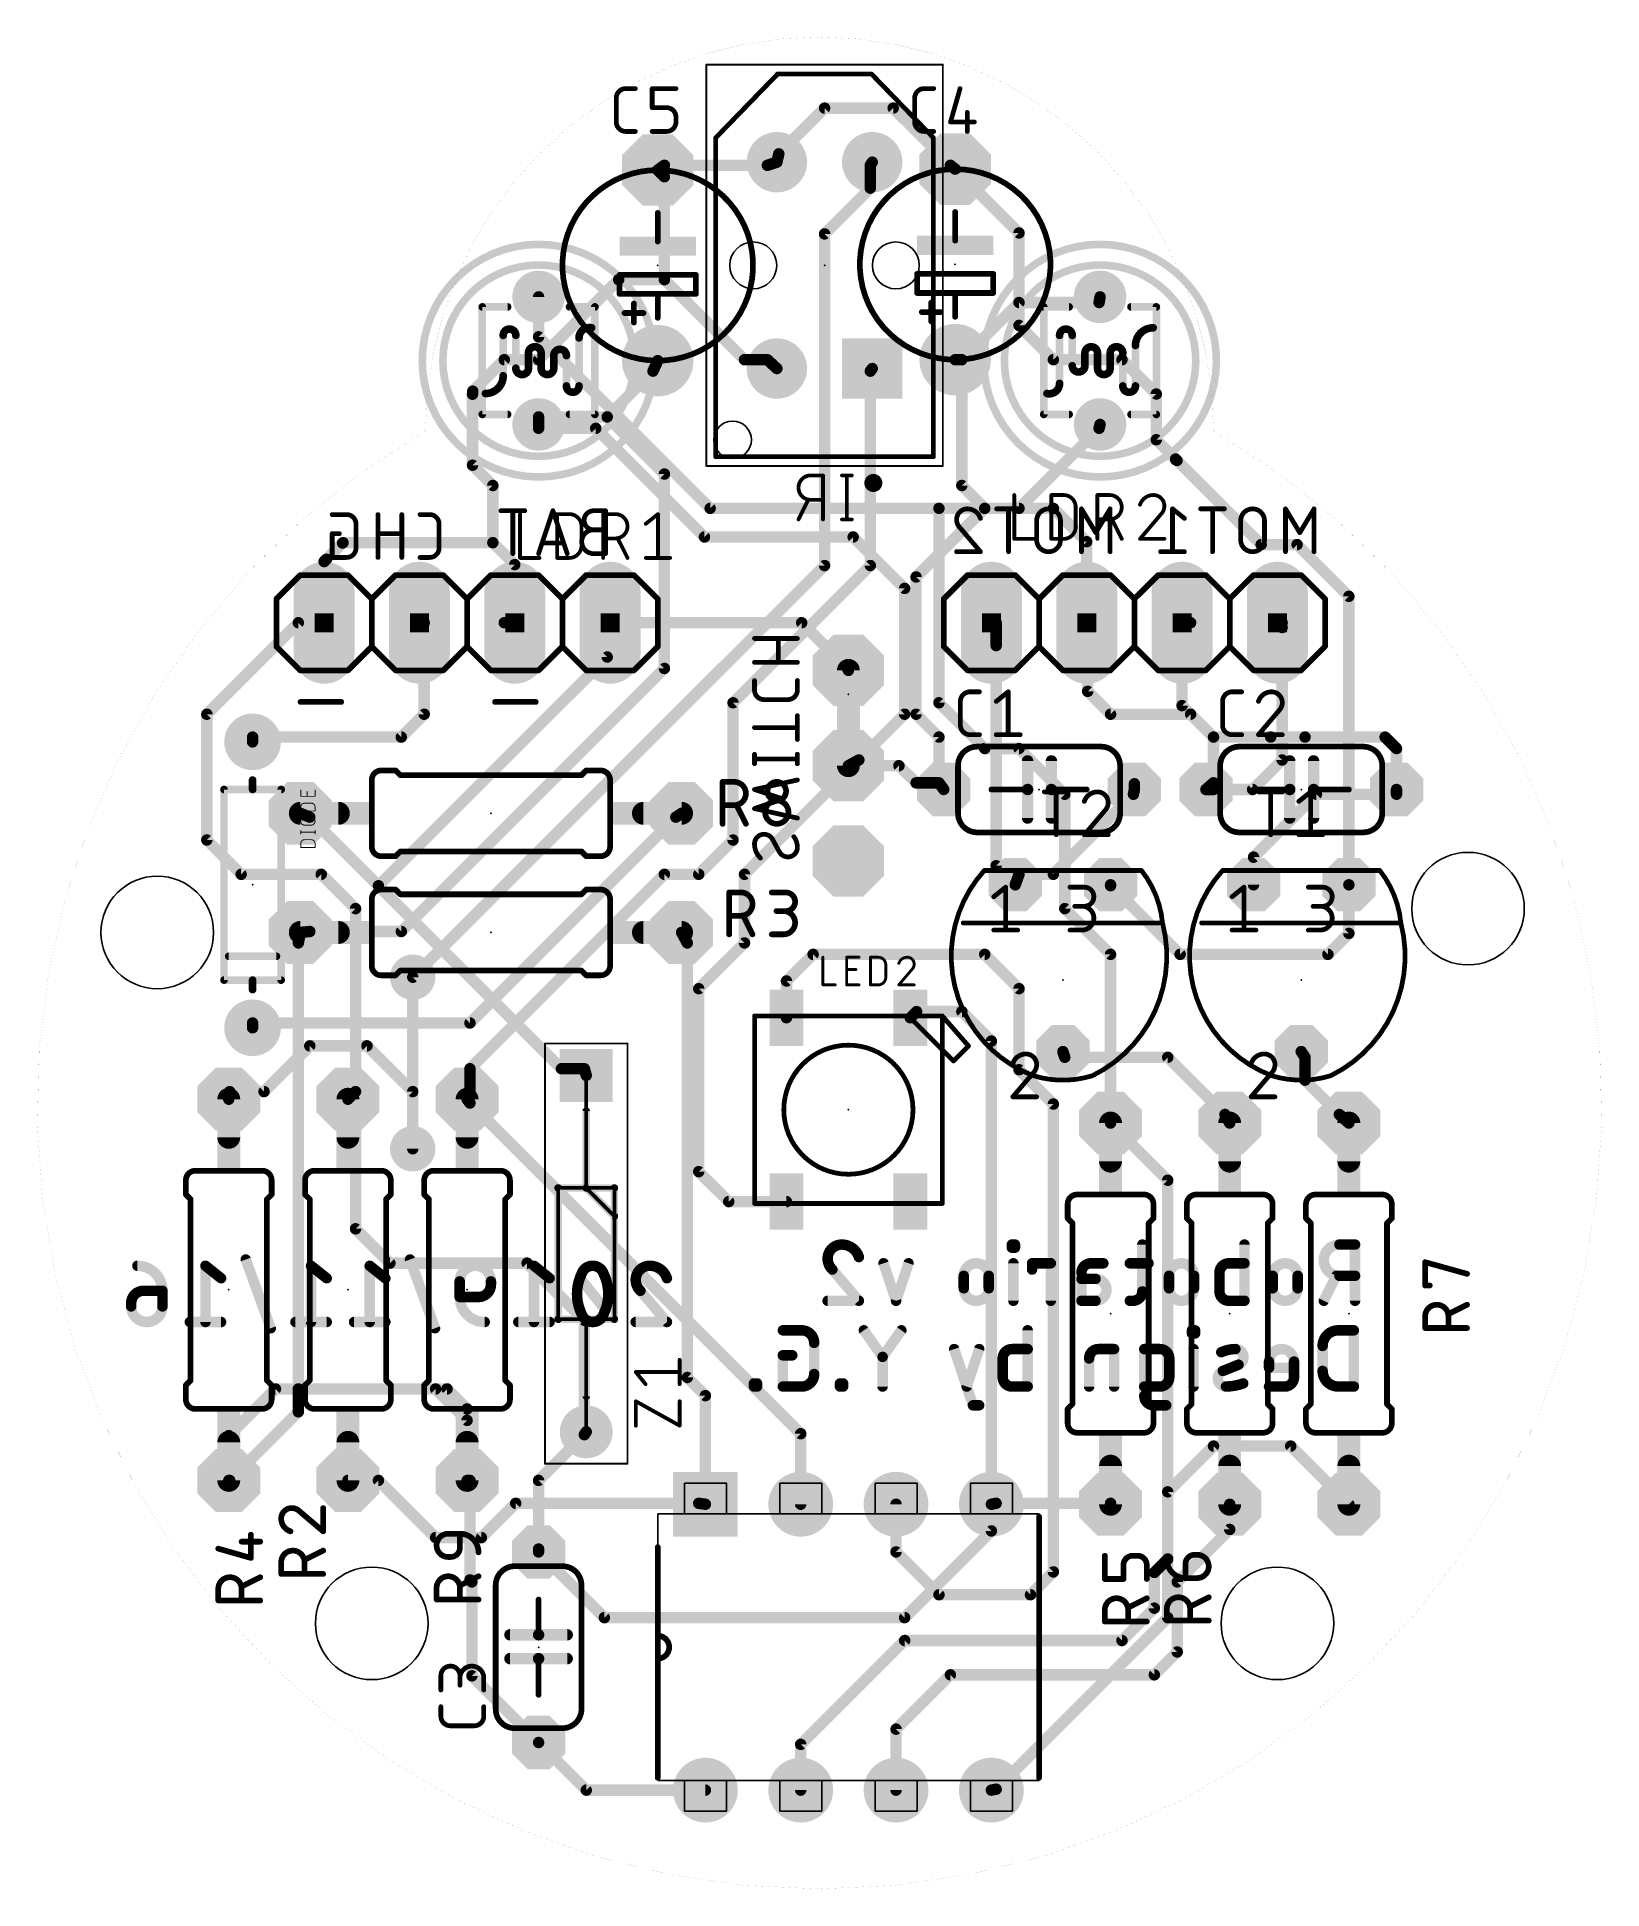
# Model space of a CAD drawing. Extents: x -0.9 to 40.8, y -0.8 to 48.5.
import ezdxf

# ---------------------------------------------------------------- set-up
doc = ezdxf.new("R2010")
doc.units = 0
for name, color, linetype in [('1', 12, 'CONTINUOUS'), ('16', 132, 'CONTINUOUS'), ('17', 110, 'CONTINUOUS'), ('18', 110, 'CONTINUOUS'), ('20', 31, 'CONTINUOUS'), ('21', 253, 'CONTINUOUS'), ('22', 253, 'CONTINUOUS'), ('23', 53, 'CONTINUOUS'), ('24', 53, 'CONTINUOUS'), ('25', 253, 'CONTINUOUS'), ('26', 253, 'CONTINUOUS'), ('28', 253, 'CONTINUOUS'), ('40', 132, 'CONTINUOUS'), ('51', 253, 'CONTINUOUS'), ('52', 253, 'CONTINUOUS')]:
    doc.layers.add(name, color=color, linetype=linetype)

# ---------------------------------------------------------------- blocks, each defined once
blk = doc.blocks.new('RECT')
blk.add_solid([(-0.5, -0.5), (0.5, -0.5), (-0.5, 0.5), (0.5, 0.5)])
blk = doc.blocks.new('LONGP100')
at = {"const_width": 1}
blk.add_lwpolyline([(-0.5, 0), (0.5, 0)], dxfattribs=at)
at = {"const_width": 0.5}
for points in [[(-0.5, 0.25, 1), (-0.5, -0.25)], [(0.5, -0.25, 1), (0.5, 0.25)]]:
    blk.add_lwpolyline(points, format="xyb", dxfattribs=at)
blk = doc.blocks.new('OCTAGONP')
at = {"const_width": 0.5}
blk.add_lwpolyline([(-0.25, -0.1036), (-0.25, 0.1036), (-0.1036, 0.25), (0.1036, 0.25), (0.25, 0.1036), (0.25, -0.1036), (0.1036, -0.25), (-0.1036, -0.25), (-0.25, -0.1036), (-0.25, 0.1036)], dxfattribs=at)
blk = doc.blocks.new('ROUNDP')
at = {"const_width": 0.5}
blk.add_lwpolyline([(0, -0.25, 1), (0, 0.25, 1), (0, -0.25)], format="xyb", dxfattribs=at)
blk = doc.blocks.new('SQUAREP')
blk.add_solid([(-0.5, -0.5), (0.5, -0.5), (-0.5, 0.5), (0.5, 0.5)])
blk = doc.blocks.new('ROUNDV')
at = {"const_width": 0.5}
blk.add_lwpolyline([(0, -0.25, 1), (0, 0.25, 1), (0, -0.25)], format="xyb", dxfattribs=at)

msp = doc.modelspace()

# ---------------------------------------------------------------- linework, layer by layer
at = {"layer": '1', "const_width": 0.3048}
for points in [[(18.8976, 45.4152), (20.1168, 46.6344)], [(20.1168, 46.6344), (21.9456, 46.6344)], [(21.9456, 46.6344), (23.4696, 45.1104)], [(18.8976, 45.4152), (18.8468, 45.1934)], [(15.8496, 45.1104), (15.6718, 44.9834)], [(15.8496, 44.8056), (15.6718, 44.9834)], [(15.8496, 45.1104), (18.5928, 45.1104)], [(15.8496, 44.8056), (15.8496, 42.0624)], [(18.5928, 45.1104), (18.8468, 45.1934)], [(21.336, 45.1104), (21.3868, 45.1934)], [(21.336, 44.5008), (21.336, 45.1104)], [(23.4696, 45.1104), (23.5966, 45.0088)], [(20.1168, 43.2816), (21.336, 44.5008)], [(20.1168, 34.4424), (20.1168, 43.2816)], [(14.6304, 42.0624), (12.4968, 39.9288)], [(15.8496, 42.0624), (14.6304, 42.0624)], [(15.8496, 42.0624), (17.9832, 39.9288)], [(23.7744, 39.9288), (25.2984, 41.4528)], [(25.2984, 41.4528), (27.432, 41.4528)], [(27.432, 41.4528), (27.4574, 41.6034)], [(11.5824, 39.9288), (10.7436, 39.09)], [(12.4968, 39.9288), (11.5824, 39.9288)], [(15.5448, 39.624), (15.6718, 39.9034)], [(17.9832, 39.9288), (18.5928, 39.9288)], [(18.5928, 39.9288), (18.8468, 39.6934)], [(23.7744, 39.9288), (23.5966, 39.9288)], [(23.7744, 36.576), (23.7744, 39.9288)], [(15.5448, 39.624), (14.3256, 38.4048)], [(21.336, 39.624), (21.3868, 39.6934)], [(21.336, 34.4424), (21.336, 39.624)], [(10.7436, 39.09), (10.7364, 39.0084)], [(10.7364, 39.0084), (10.7364, 37.1172)], [(14.3256, 38.4048), (12.4968, 38.4048)], [(12.4968, 38.4048), (12.4968, 38.2034)], [(14.3256, 38.4048), (15.8496, 36.8808)], [(10.7364, 37.1172), (11.2776, 36.576)], [(15.8496, 36.8808), (15.8496, 31.6992)], [(11.2776, 35.052), (11.2776, 36.576)], [(24.384, 35.9664), (23.7744, 36.576)], [(22.5552, 34.1376), (24.384, 35.9664)], [(26.2128, 35.9664), (24.384, 35.9664)], [(27.1018, 35.0774), (26.2128, 35.9664)], [(7.2732, 35.0428), (6.8438, 34.6101)], [(7.2862, 35.052), (7.2732, 35.0428)], [(11.2776, 35.052), (7.2862, 35.052)], [(11.2776, 35.052), (11.8618, 34.4678)], [(27.1018, 32.9184), (27.1018, 35.0774)], [(6.8438, 34.6101), (6.7818, 34.5481)], [(6.7818, 34.5481), (6.7818, 32.9184)], [(9.144, 23.4696), (20.1168, 34.4424)], [(11.8618, 34.4678), (11.8618, 32.9184)], [(17.6784, 30.7848), (21.336, 34.4424)], [(22.5552, 34.1376), (22.5552, 30.48)], [(9.4488, 32.9184), (9.3218, 32.9184)], [(9.4488, 30.48), (9.4488, 32.9184)], [(11.5824, 32.9184), (11.8618, 32.9184)], [(24.6888, 32.9184), (24.5618, 32.9184)], [(24.5618, 32.9184), (24.6888, 32.7914)], [(24.6888, 32.3088), (24.6888, 32.9184)], [(29.8704, 32.9184), (29.6418, 32.9184)], [(29.6418, 30.7086), (29.6418, 32.9184)], [(24.6888, 32.7914), (24.6888, 26.4414)], [(15.8496, 31.6992), (8.8392, 24.6888)], [(8.8392, 29.8704), (9.4488, 30.48)], [(17.6784, 27.1272), (17.6784, 30.7848)], [(22.5552, 30.48), (23.1648, 29.8704)], [(30.48, 29.8704), (29.6418, 30.7086)], [(4.8768, 29.7434), (4.8768, 29.8704)], [(4.8768, 29.8704), (8.8392, 29.8704)], [(23.1648, 28.6512), (23.1648, 29.8704)], [(32.004, 29.8704), (30.48, 29.8704)], [(32.004, 29.8704), (32.9184, 29.8704)], [(32.9184, 29.8704), (35.052, 29.8704)], [(35.052, 29.8704), (35.3568, 29.5656)], [(35.3568, 29.5656), (35.3568, 28.4734)], [(20.7264, 28.956), (20.7518, 29.1084)], [(20.7518, 29.1084), (22.098, 29.1084)], [(22.098, 29.1084), (22.5552, 28.6512)], [(20.7264, 28.956), (17.9832, 26.2128)], [(22.5552, 28.6512), (23.1648, 28.6512)], [(23.1648, 28.6512), (23.2918, 28.4734)], [(28.3718, 28.4734), (28.3718, 28.6258)], [(28.3464, 28.3464), (26.2128, 26.2128)], [(28.3464, 28.3464), (28.3718, 28.4734)], [(31.5468, 26.67), (33.2232, 28.3464)], [(33.2232, 28.3464), (35.3568, 28.3464)], [(35.3568, 28.3464), (35.3568, 28.4734)], [(16.1544, 27.7368), (10.668, 22.2504)], [(16.1544, 27.7368), (16.3068, 27.8384)], [(16.764, 26.2128), (17.6784, 27.1272)], [(31.5468, 25.9334), (31.5468, 26.67)], [(10.668, 21.0312), (15.8496, 26.2128)], [(15.8496, 26.2128), (16.764, 26.2128)], [(17.9832, 24.384), (17.9832, 26.2128)], [(24.6888, 26.4414), (25.1968, 25.9334)], [(25.2984, 26.2128), (25.1968, 25.9334)], [(26.2128, 26.2128), (25.2984, 26.2128)], [(27.7368, 25.908), (27.7368, 25.9334)], [(6.4008, 24.6888), (6.1468, 24.6634)], [(8.8392, 24.6888), (6.4008, 24.6888)], [(16.764, 23.1648), (17.9832, 24.384)], [(19.1018, 23.369), (19.812, 24.0792)], [(19.812, 24.0792), (24.384, 24.0792)], [(25.2984, 23.1648), (24.384, 24.0792)], [(16.764, 18.288), (16.764, 23.1648)], [(19.1018, 22.389), (19.1018, 23.369)], [(25.2984, 21.0044), (25.2984, 23.1648)], [(22.4018, 22.389), (22.568, 22.5552)], [(22.568, 22.5552), (23.7744, 22.5552)], [(23.7744, 22.5552), (24.5618, 21.7678)], [(10.668, 22.2504), (4.8768, 22.2504)], [(4.8768, 22.2504), (4.8768, 22.1234)], [(5.1816, 20.4216), (6.4008, 21.6408)], [(6.4008, 21.6408), (7.9248, 21.6408)], [(7.9248, 21.6408), (9.144, 20.4216)], [(24.5618, 21.7678), (24.5618, 9.4234)], [(26.5176, 21.336), (26.4668, 21.4884)], [(29.2608, 21.336), (26.5176, 21.336)], [(30.7848, 19.812), (29.2608, 21.336)], [(32.9184, 21.336), (32.8168, 21.4884)], [(32.9184, 20.7264), (32.9184, 21.336)], [(10.668, 20.4216), (10.668, 21.0312)], [(26.2128, 20.09), (25.2984, 21.0044)], [(33.8328, 19.812), (32.9184, 20.7264)], [(4.2672, 20.4216), (4.2418, 20.2184)], [(4.2672, 20.4216), (5.1816, 20.4216)], [(9.144, 20.4216), (9.144, 18.8976)], [(10.668, 20.4216), (10.5918, 20.2184)], [(10.5918, 20.2184), (10.668, 20.1168)], [(10.668, 20.1168), (19.4818, 11.303)], [(26.2128, 7.62), (26.2128, 20.09)], [(30.7848, 19.812), (30.9118, 19.5834)], [(33.8328, 19.812), (34.0868, 19.5834)], [(17.563, 17.489), (16.764, 18.288)], [(19.1018, 17.489), (17.563, 17.489)], [(4.2418, 11.2522), (5.4864, 12.4968)], [(5.4864, 12.4968), (10.0584, 12.4968)], [(10.0584, 12.4968), (10.5918, 11.9634)], [(10.5918, 10.0584), (10.5918, 11.9634)], [(4.2418, 10.0584), (4.2418, 11.2522)], [(19.4818, 11.303), (19.4818, 9.4234)], [(29.2608, 9.7536), (30.48, 10.9728)], [(30.48, 10.9728), (32.5374, 10.9728)], [(32.5374, 10.9728), (34.0868, 9.4234)], [(8.2296, 10.0584), (7.4168, 10.0584)], [(9.7536, 8.5344), (8.2296, 10.0584)], [(29.2608, 6.4008), (29.2608, 9.7536)], [(11.8872, 9.4488), (10.9728, 8.5344)], [(16.764, 9.4488), (11.8872, 9.4488)], [(16.764, 9.4488), (16.9418, 9.4234)], [(22.0218, 9.4234), (22.0218, 8.1534)], [(10.9728, 8.5344), (9.7536, 8.5344)], [(22.0218, 8.1534), (23.1648, 7.0104)], [(25.6032, 7.0104), (26.2128, 7.62)], [(23.1648, 7.0104), (25.6032, 7.0104)], [(24.6888, 1.8288), (29.2608, 6.4008)], [(24.6888, 1.8288), (24.5618, 1.8034)]]:
    msp.add_lwpolyline(points, dxfattribs=at)
at = {"layer": '1', "const_width": 0.1524}
for points in [[(20.1168, 46.7106, 1), (20.1168, 46.5582)], [(20.1707, 46.5805, 1), (20.0629, 46.6883)], [(21.9995, 46.6883, 1), (21.8917, 46.5805)], [(21.9456, 46.5582, 1), (21.9456, 46.7106)], [(18.8437, 45.4691, 1), (18.9515, 45.3613)], [(18.9719, 45.3982, 1), (18.8233, 45.4322)], [(15.7257, 45.0373, 1), (15.6179, 44.9295)], [(15.6275, 45.0454, 1), (15.7161, 44.9214)], [(15.8496, 45.1866, 1), (15.8496, 45.0342)], [(15.9258, 44.8056, 1), (15.7734, 44.8056)], [(15.7957, 44.7517, 1), (15.9035, 44.8595)], [(15.8939, 45.0484, 1), (15.8053, 45.1724)], [(18.5691, 45.1828, 1), (18.6165, 45.038)], [(18.5928, 45.0342, 1), (18.5928, 45.1866)], [(18.7725, 45.2104, 1), (18.9211, 45.1764)], [(18.8705, 45.121, 1), (18.8231, 45.2658)], [(21.4122, 45.1104, 1), (21.2598, 45.1104)], [(21.271, 45.1502, 1), (21.401, 45.0706)], [(21.4518, 45.1536, 1), (21.3218, 45.2332)], [(23.5172, 45.1699, 1), (23.422, 45.0509)], [(23.4157, 45.0565, 1), (23.5235, 45.1643)], [(23.549, 44.9493, 1), (23.6442, 45.0683)], [(21.2598, 44.5008, 1), (21.4122, 44.5008)], [(21.3899, 44.4469, 1), (21.2821, 44.5547)], [(20.193, 43.2816, 1), (20.0406, 43.2816)], [(20.0629, 43.3355, 1), (20.1707, 43.2277)], [(14.6304, 42.1386, 1), (14.6304, 41.9862)], [(14.6843, 42.0085, 1), (14.5765, 42.1163)], [(15.9035, 42.1163, 1), (15.7957, 42.0085)], [(15.7734, 42.0624, 1), (15.9258, 42.0624)], [(15.8496, 41.9862, 1), (15.8496, 42.1386)], [(25.2984, 41.529, 1), (25.2984, 41.3766)], [(25.3523, 41.3989, 1), (25.2445, 41.5067)], [(27.3569, 41.4655, 1), (27.5071, 41.4401)], [(27.5325, 41.5907, 1), (27.3823, 41.6161)], [(27.432, 41.3766, 1), (27.432, 41.529)], [(11.5824, 40.005, 1), (11.5824, 39.8526)], [(11.6363, 39.8749, 1), (11.5285, 39.9827)], [(12.4429, 39.9827, 1), (12.5507, 39.8749)], [(12.4968, 39.8526, 1), (12.4968, 40.005)], [(15.7412, 39.8719, 1), (15.6024, 39.9349)], [(17.9832, 40.005, 1), (17.9832, 39.8526)], [(17.9293, 39.8749, 1), (18.0371, 39.9827)], [(18.6446, 39.9847, 1), (18.541, 39.8729)], [(18.5928, 39.8526, 1), (18.5928, 40.005)], [(23.5966, 40.005, 1), (23.5966, 39.8526)], [(23.8506, 39.9288, 1), (23.6982, 39.9288)], [(23.7205, 39.9827, 1), (23.8283, 39.8749)], [(23.7744, 39.8526, 1), (23.7744, 40.005)], [(15.4754, 39.6555, 1), (15.6142, 39.5925)], [(15.5987, 39.5701, 1), (15.4909, 39.6779)], [(18.795, 39.6375, 1), (18.8986, 39.7493)], [(21.4122, 39.624, 1), (21.2598, 39.624)], [(21.2745, 39.669, 1), (21.3975, 39.579)], [(21.4483, 39.6484, 1), (21.3253, 39.7384)], [(10.8126, 39.0084, 1), (10.6602, 39.0084)], [(10.6605, 39.0151, 1), (10.8124, 39.0018)], [(10.6897, 39.1439, 1), (10.7975, 39.0361)], [(10.8195, 39.0833, 1), (10.6677, 39.0966)], [(12.4968, 38.481, 1), (12.4968, 38.3286)], [(12.573, 38.4048, 1), (12.4206, 38.4048)], [(14.3795, 38.4587, 1), (14.2717, 38.3509)], [(14.2717, 38.4587, 1), (14.3795, 38.3509)], [(14.3256, 38.3286, 1), (14.3256, 38.481)], [(12.4206, 38.2034, 1), (12.573, 38.2034)], [(10.6602, 37.1172, 1), (10.8126, 37.1172)], [(10.7903, 37.171, 1), (10.6826, 37.0633)], [(15.9258, 36.8808, 1), (15.7734, 36.8808)], [(11.3538, 36.576, 1), (11.2014, 36.576)], [(11.2237, 36.5221, 1), (11.3315, 36.6299)], [(15.7957, 36.8269, 1), (15.9035, 36.9347)], [(23.8283, 36.6299, 1), (23.7205, 36.5221)], [(23.6982, 36.576, 1), (23.8506, 36.576)], [(24.384, 36.0426, 1), (24.384, 35.8902)], [(24.4379, 35.9125, 1), (24.3301, 36.0203)], [(24.3301, 35.9125, 1), (24.4379, 36.0203)], [(26.2667, 36.0203, 1), (26.1589, 35.9125)], [(26.2128, 35.8902, 1), (26.2128, 36.0426)], [(7.2293, 35.1051, 1), (7.3172, 34.9806)], [(7.2862, 35.1282, 1), (7.2862, 34.9758)], [(7.3273, 34.9891, 1), (7.2191, 35.0965)], [(7.3302, 34.9898, 1), (7.2423, 35.1142)], [(11.3315, 35.1059, 1), (11.2237, 34.9981)], [(11.2014, 35.052, 1), (11.3538, 35.052)], [(11.2776, 34.9758, 1), (11.2776, 35.1282)], [(27.178, 35.0774, 1), (27.0256, 35.0774)], [(27.0479, 35.0235, 1), (27.1557, 35.1313)], [(6.858, 34.5481, 1), (6.7056, 34.5481)], [(6.7279, 34.602, 1), (6.8357, 34.4942)], [(6.7897, 34.6638, 1), (6.8979, 34.5564)], [(6.8976, 34.5562, 1), (6.7899, 34.664)], [(11.938, 34.4678, 1), (11.7856, 34.4678)], [(11.8079, 34.4139, 1), (11.9157, 34.5217)], [(20.1707, 34.3885, 1), (20.0629, 34.4963)], [(21.3899, 34.3885, 1), (21.2821, 34.4963)], [(20.0406, 34.4424, 1), (20.193, 34.4424)], [(21.2598, 34.4424, 1), (21.4122, 34.4424)], [(22.6314, 34.1376, 1), (22.479, 34.1376)], [(22.5013, 34.1915, 1), (22.6091, 34.0837)], [(9.3218, 32.9946, 1), (9.3218, 32.8422)], [(9.525, 32.9184, 1), (9.3726, 32.9184)], [(9.4488, 32.8422, 1), (9.4488, 32.9946)], [(11.5824, 32.9946, 1), (11.5824, 32.8422)], [(11.8618, 32.8422, 1), (11.8618, 32.9946)], [(24.5618, 32.9946, 1), (24.5618, 32.8422)], [(24.6157, 32.9723, 1), (24.5079, 32.8645)], [(24.765, 32.9184, 1), (24.6126, 32.9184)], [(24.6888, 32.8422, 1), (24.6888, 32.9946)], [(29.6418, 32.9946, 1), (29.6418, 32.8422)], [(29.718, 32.9184, 1), (29.5656, 32.9184)], [(29.8704, 32.8422, 1), (29.8704, 32.9946)], [(6.7056, 32.9184, 1), (6.858, 32.9184)], [(11.7856, 32.9184, 1), (11.938, 32.9184)], [(24.765, 32.7914, 1), (24.6126, 32.7914)], [(24.6349, 32.7375, 1), (24.7427, 32.8453)], [(27.0256, 32.9184, 1), (27.178, 32.9184)], [(24.6126, 32.3088, 1), (24.765, 32.3088)], [(15.7734, 31.6992, 1), (15.9258, 31.6992)], [(15.9035, 31.6453, 1), (15.7957, 31.7531)], [(9.5027, 30.4261, 1), (9.3949, 30.5339)], [(17.7546, 30.7848, 1), (17.6022, 30.7848)], [(17.6245, 30.8387, 1), (17.7323, 30.7309)], [(22.6091, 30.5339, 1), (22.5013, 30.4261)], [(29.6957, 30.7625, 1), (29.5879, 30.6547)], [(29.5656, 30.7086, 1), (29.718, 30.7086)], [(9.3726, 30.48, 1), (9.525, 30.48)], [(22.479, 30.48, 1), (22.6314, 30.48)], [(4.953, 29.8704, 1), (4.8006, 29.8704)], [(4.8768, 29.9466, 1), (4.8768, 29.7942)], [(4.8006, 29.7434, 1), (4.953, 29.7434)], [(8.7853, 29.9243, 1), (8.8931, 29.8165)], [(8.8392, 29.7942, 1), (8.8392, 29.9466)], [(23.241, 29.8704, 1), (23.0886, 29.8704)], [(23.1109, 29.8165, 1), (23.2187, 29.9243)], [(30.48, 29.9466, 1), (30.48, 29.7942)], [(30.4261, 29.8165, 1), (30.5339, 29.9243)], [(32.004, 29.9466, 1), (32.004, 29.7942)], [(32.004, 29.7942, 1), (32.004, 29.9466)], [(32.9184, 29.9466, 1), (32.9184, 29.7942)], [(32.9184, 29.7942, 1), (32.9184, 29.9466)], [(35.1059, 29.9243, 1), (34.9981, 29.8165)], [(35.052, 29.7942, 1), (35.052, 29.9466)], [(35.433, 29.5656, 1), (35.2806, 29.5656)], [(35.3029, 29.5117, 1), (35.4107, 29.6195)], [(20.7518, 29.1846, 1), (20.7518, 29.0322)], [(20.827, 29.0959, 1), (20.6766, 29.1209)], [(22.1519, 29.1623, 1), (22.0441, 29.0545)], [(22.098, 29.0322, 1), (22.098, 29.1846)], [(20.6512, 28.9685, 1), (20.8016, 28.9435)], [(20.7803, 28.9021, 1), (20.6725, 29.0099)], [(22.5552, 28.7274, 1), (22.5552, 28.575)], [(22.5013, 28.5973, 1), (22.6091, 28.7051)], [(23.2268, 28.6955, 1), (23.1028, 28.6069)], [(23.0886, 28.6512, 1), (23.241, 28.6512)], [(23.1648, 28.575, 1), (23.1648, 28.7274)], [(28.448, 28.6258, 1), (28.2956, 28.6258)], [(23.2298, 28.4291, 1), (23.3538, 28.5177)], [(28.2717, 28.3613, 1), (28.4211, 28.3315)], [(28.4003, 28.2925, 1), (28.2925, 28.4003)], [(28.2956, 28.4734, 1), (28.448, 28.4734)], [(28.4465, 28.4585, 1), (28.2971, 28.4883)], [(33.2232, 28.4226, 1), (33.2232, 28.2702)], [(33.2771, 28.2925, 1), (33.1693, 28.4003)], [(35.433, 28.4734, 1), (35.2806, 28.4734)], [(35.2806, 28.4734, 1), (35.433, 28.4734)], [(35.2806, 28.3464, 1), (35.433, 28.3464)], [(35.3568, 28.2702, 1), (35.3568, 28.4226)], [(16.1121, 27.8002, 1), (16.1967, 27.6734)], [(16.2083, 27.6829, 1), (16.1005, 27.7907)], [(16.3491, 27.775, 1), (16.2645, 27.9018)], [(17.6022, 27.1272, 1), (17.7546, 27.1272)], [(17.7323, 27.0733, 1), (17.6245, 27.1811)], [(31.623, 26.67, 1), (31.4706, 26.67)], [(31.4929, 26.7239, 1), (31.6007, 26.6161)], [(15.8496, 26.289, 1), (15.8496, 26.1366)], [(15.9035, 26.1589, 1), (15.7957, 26.2667)], [(16.7101, 26.2667, 1), (16.8179, 26.1589)], [(16.764, 26.1366, 1), (16.764, 26.289)], [(18.0594, 26.2128, 1), (17.907, 26.2128)], [(17.9293, 26.2667, 1), (18.0371, 26.1589)], [(24.7427, 26.4953, 1), (24.6349, 26.3875)], [(24.6126, 26.4414, 1), (24.765, 26.4414)], [(25.2984, 26.289, 1), (25.2984, 26.1366)], [(25.37, 26.1868, 1), (25.2268, 26.2388)], [(26.1589, 26.2667, 1), (26.2667, 26.1589)], [(26.2128, 26.1366, 1), (26.2128, 26.289)], [(25.1252, 25.9594, 1), (25.2684, 25.9074)], [(25.1429, 25.8795, 1), (25.2507, 25.9873)], [(27.813, 25.9334, 1), (27.6606, 25.9334)], [(27.6606, 25.908, 1), (27.813, 25.908)], [(31.4706, 25.9334, 1), (31.623, 25.9334)], [(6.1392, 24.7392, 1), (6.1544, 24.5876)], [(6.4008, 24.765, 1), (6.4008, 24.6126)], [(6.4084, 24.613, 1), (6.3932, 24.7646)], [(8.7853, 24.7427, 1), (8.8931, 24.6349)], [(8.8392, 24.6126, 1), (8.8392, 24.765)], [(17.907, 24.384, 1), (18.0594, 24.384)], [(18.0371, 24.3301, 1), (17.9293, 24.4379)], [(19.812, 24.1554, 1), (19.812, 24.003)], [(19.8659, 24.0253, 1), (19.7581, 24.1331)], [(24.4379, 24.1331, 1), (24.3301, 24.0253)], [(24.384, 24.003, 1), (24.384, 24.1554)], [(9.0901, 23.5235, 1), (9.1979, 23.4157)], [(16.8402, 23.1648, 1), (16.6878, 23.1648)], [(16.7101, 23.2187, 1), (16.8179, 23.1109)], [(19.178, 23.369, 1), (19.0256, 23.369)], [(19.0479, 23.4229, 1), (19.1557, 23.3151)], [(25.3746, 23.1648, 1), (25.2222, 23.1648)], [(25.2445, 23.1109, 1), (25.3523, 23.2187)], [(22.568, 22.6314, 1), (22.568, 22.479)], [(22.6219, 22.5013, 1), (22.5141, 22.6091)], [(23.8283, 22.6091, 1), (23.7205, 22.5013)], [(23.7744, 22.479, 1), (23.7744, 22.6314)], [(4.8768, 22.3266, 1), (4.8768, 22.1742)], [(4.953, 22.2504, 1), (4.8006, 22.2504)], [(10.6141, 22.3043, 1), (10.7219, 22.1965)], [(10.668, 22.1742, 1), (10.668, 22.3266)], [(19.0256, 22.389, 1), (19.178, 22.389)], [(22.3479, 22.4429, 1), (22.4557, 22.3351)], [(4.8006, 22.1234, 1), (4.953, 22.1234)], [(6.4008, 21.717, 1), (6.4008, 21.5646)], [(6.4547, 21.5869, 1), (6.3469, 21.6947)], [(7.9787, 21.6947, 1), (7.8709, 21.5869)], [(7.9248, 21.5646, 1), (7.9248, 21.717)], [(24.638, 21.7678, 1), (24.4856, 21.7678)], [(24.5079, 21.7139, 1), (24.6157, 21.8217)], [(26.5391, 21.5125, 1), (26.3945, 21.4643)], [(26.5176, 21.4122, 1), (26.5176, 21.2598)], [(26.4453, 21.3119, 1), (26.5899, 21.3601)], [(29.3147, 21.3899, 1), (29.2069, 21.2821)], [(29.2608, 21.2598, 1), (29.2608, 21.4122)], [(32.8802, 21.5307, 1), (32.7534, 21.4461)], [(32.9946, 21.336, 1), (32.8422, 21.336)], [(32.855, 21.2937, 1), (32.9818, 21.3783)], [(10.7442, 21.0312, 1), (10.5918, 21.0312)], [(10.6141, 21.0851, 1), (10.7219, 20.9773)], [(25.3523, 21.0583, 1), (25.2445, 20.9505)], [(25.2222, 21.0044, 1), (25.3746, 21.0044)], [(32.9723, 20.7803, 1), (32.8645, 20.6725)], [(32.8422, 20.7264, 1), (32.9946, 20.7264)], [(4.1662, 20.2279, 1), (4.3174, 20.2089)], [(4.2672, 20.4978, 1), (4.2672, 20.3454)], [(4.3428, 20.4121, 1), (4.1916, 20.4311)], [(5.1277, 20.4755, 1), (5.2355, 20.3677)], [(5.1816, 20.3454, 1), (5.1816, 20.4978)], [(9.2202, 20.4216, 1), (9.0678, 20.4216)], [(9.0901, 20.3677, 1), (9.1979, 20.4755)], [(10.6528, 20.2641, 1), (10.5308, 20.1727)], [(10.5205, 20.2452, 1), (10.6631, 20.1916)], [(10.5918, 20.4216, 1), (10.7442, 20.4216)], [(10.7219, 20.1707, 1), (10.6141, 20.0629)], [(10.7393, 20.3948, 1), (10.5967, 20.4484)], [(10.607, 20.0711, 1), (10.729, 20.1625)], [(26.289, 20.09, 1), (26.1366, 20.09)], [(26.1589, 20.0361, 1), (26.2667, 20.1439)], [(30.8514, 19.849, 1), (30.7182, 19.775)], [(30.7309, 19.7581, 1), (30.8387, 19.8659)], [(33.8838, 19.8686, 1), (33.7818, 19.7554)], [(33.7789, 19.7581, 1), (33.8867, 19.8659)], [(30.8452, 19.5464, 1), (30.9784, 19.6204)], [(34.0358, 19.5268, 1), (34.1378, 19.64)], [(9.0678, 18.8976, 1), (9.2202, 18.8976)], [(16.8179, 18.3419, 1), (16.7101, 18.2341)], [(16.6878, 18.288, 1), (16.8402, 18.288)], [(17.563, 17.5652, 1), (17.563, 17.4128)], [(17.5091, 17.4351, 1), (17.6169, 17.5429)], [(19.1018, 17.4128, 1), (19.1018, 17.5652)], [(5.4864, 12.573, 1), (5.4864, 12.4206)], [(5.5403, 12.4429, 1), (5.4325, 12.5507)], [(10.1123, 12.5507, 1), (10.0045, 12.4429)], [(10.0584, 12.4206, 1), (10.0584, 12.573)], [(10.668, 11.9634, 1), (10.5156, 11.9634)], [(10.5379, 11.9095, 1), (10.6457, 12.0173)], [(4.318, 11.2522, 1), (4.1656, 11.2522)], [(4.1879, 11.3061, 1), (4.2957, 11.1983)], [(19.558, 11.303, 1), (19.4056, 11.303)], [(19.4279, 11.2491, 1), (19.5357, 11.3569)], [(30.48, 11.049, 1), (30.48, 10.8966)], [(30.5339, 10.9189, 1), (30.4261, 11.0267)], [(32.5913, 11.0267, 1), (32.4835, 10.9189)], [(32.5374, 10.8966, 1), (32.5374, 11.049)], [(4.1656, 10.0584, 1), (4.318, 10.0584)], [(7.4168, 10.1346, 1), (7.4168, 9.9822)], [(8.2835, 10.1123, 1), (8.1757, 10.0045)], [(8.2296, 9.9822, 1), (8.2296, 10.1346)], [(10.5156, 10.0584, 1), (10.668, 10.0584)], [(29.337, 9.7536, 1), (29.1846, 9.7536)], [(29.2069, 9.8075, 1), (29.3147, 9.6997)], [(11.8872, 9.525, 1), (11.8872, 9.3726)], [(11.9411, 9.3949, 1), (11.8333, 9.5027)], [(16.7748, 9.5242, 1), (16.7532, 9.3734)], [(16.764, 9.3726, 1), (16.764, 9.525)], [(16.931, 9.348, 1), (16.9526, 9.4988)], [(19.4056, 9.4234, 1), (19.558, 9.4234)], [(22.098, 9.4234, 1), (21.9456, 9.4234)], [(24.4856, 9.4234, 1), (24.638, 9.4234)], [(34.0329, 9.3695, 1), (34.1407, 9.4773)], [(9.7536, 8.6106, 1), (9.7536, 8.4582)], [(9.6997, 8.4805, 1), (9.8075, 8.5883)], [(10.9189, 8.5883, 1), (11.0267, 8.4805)], [(10.9728, 8.4582, 1), (10.9728, 8.6106)], [(22.0757, 8.2073, 1), (21.9679, 8.0995)], [(21.9456, 8.1534, 1), (22.098, 8.1534)], [(26.1366, 7.62, 1), (26.289, 7.62)], [(26.2667, 7.5661, 1), (26.1589, 7.6739)], [(23.1648, 7.0866, 1), (23.1648, 6.9342)], [(23.1109, 6.9565, 1), (23.2187, 7.0643)], [(25.5493, 7.0643, 1), (25.6571, 6.9565)], [(25.6032, 6.9342, 1), (25.6032, 7.0866)], [(29.1846, 6.4008, 1), (29.337, 6.4008)], [(29.3147, 6.3469, 1), (29.2069, 6.4547)], [(24.7037, 1.7541, 1), (24.6739, 1.9035)], [(24.5469, 1.8781, 1), (24.5767, 1.7287)], [(24.6349, 1.8827, 1), (24.7427, 1.7749)]]:
    msp.add_lwpolyline(points, format="xyb", dxfattribs=at)
at = {"layer": '16', "const_width": 0.3048}
for points in [[(25.2984, 43.307), (23.5966, 45.0088)], [(25.2984, 40.8432), (25.2984, 43.307)], [(12.4968, 40.5384), (12.4968, 41.6034)], [(26.2128, 39.9288), (25.2984, 40.8432)], [(17.0688, 35.9664), (12.4968, 40.5384)], [(28.0416, 39.9288), (26.2128, 39.9288)], [(28.956, 39.0144), (28.0416, 39.9288)], [(28.956, 37.7952), (28.956, 39.0144)], [(12.4968, 38.1), (12.4968, 38.2034)], [(14.0208, 38.1), (12.4968, 38.1)], [(14.0208, 38.1), (16.9164, 35.2044)], [(27.432, 38.1), (25.2984, 35.9664)], [(27.432, 38.1), (27.4574, 38.2034)], [(29.4698, 37.2814), (28.956, 37.7952)], [(29.4748, 37.2624), (29.4698, 37.2814)], [(29.5083, 37.2429), (29.4748, 37.2624)], [(31.75, 35.0012), (29.5083, 37.2429)], [(23.1648, 35.9664), (17.0688, 35.9664)], [(25.2984, 35.9664), (23.1648, 35.9664)], [(23.1648, 35.9664), (23.1648, 30.7848)], [(16.9164, 35.2044), (20.8788, 35.2044)], [(20.8788, 35.2044), (22.2504, 33.8328)], [(32.7079, 35.0012), (31.75, 35.0012)], [(34.0868, 33.6223), (32.7079, 35.0012)], [(22.2504, 33.8328), (22.2504, 30.48)], [(34.0868, 25.9334), (34.0868, 33.6223)], [(3.6576, 30.48), (6.096, 32.9184)], [(6.096, 32.9184), (6.7818, 32.9184)], [(14.3256, 32.004), (14.3256, 32.9184)], [(14.3256, 32.9184), (14.4018, 32.9184)], [(19.5072, 32.9184), (14.4018, 32.9184)], [(20.7264, 31.6992), (19.5072, 32.9184)], [(27.1272, 32.9184), (27.1018, 32.9184)], [(27.1272, 32.9184), (27.1272, 31.0896)], [(32.3088, 32.9184), (32.1818, 32.9184)], [(32.3088, 32.7914), (32.1818, 32.9184)], [(32.3088, 29.2608), (32.3088, 32.7914)], [(8.2296, 25.908), (14.3256, 32.004)], [(20.7264, 31.6992), (20.7518, 31.6484)], [(27.1272, 31.0896), (27.7368, 30.48)], [(3.6576, 27.1272), (3.6576, 30.48)], [(22.2504, 30.48), (21.0312, 29.2608)], [(23.1648, 30.7848), (24.384, 29.5656)], [(27.7368, 30.48), (29.8704, 30.48)], [(29.8704, 30.48), (30.48, 29.8704)], [(24.384, 29.5656), (25.2984, 29.5656)], [(25.2984, 29.5656), (26.5176, 28.3464)], [(30.48, 29.8704), (30.48, 28.4734)], [(21.0312, 29.2608), (20.7518, 29.1084)], [(31.5214, 28.4734), (32.3088, 29.2608)], [(30.48, 28.6512), (30.2768, 28.4734)], [(26.5176, 28.3464), (26.5176, 25.2984)], [(30.2768, 28.4734), (30.48, 28.4734)], [(30.48, 28.4734), (31.5214, 28.4734)], [(6.4008, 27.7368), (6.1468, 27.8384)], [(6.4008, 27.7368), (8.2296, 25.908)], [(4.572, 26.2128), (3.6576, 27.1272)], [(6.7056, 26.2128), (4.572, 26.2128)], [(7.62, 25.2984), (6.7056, 26.2128)], [(8.2296, 25.908), (13.1064, 21.0312)], [(27.7368, 25.9334), (29.591, 24.0792)], [(34.0868, 24.638), (34.0868, 25.9334)], [(7.62, 25.2984), (7.62, 20.4216)], [(26.5176, 25.2984), (27.7368, 24.0792)], [(6.096, 24.384), (6.1468, 24.6634)], [(16.4592, 24.384), (16.3068, 24.6634)], [(33.528, 24.0792), (34.0868, 24.638)], [(6.096, 12.4968), (6.096, 24.384)], [(16.4592, 12.8016), (16.4592, 24.384)], [(27.7368, 24.0792), (27.7368, 19.5834)], [(29.591, 24.0792), (33.528, 24.0792)], [(9.144, 18.8976), (9.144, 23.4696)], [(13.1064, 21.0312), (13.716, 21.0312)], [(13.716, 21.0312), (13.7668, 20.8534)], [(7.62, 20.4216), (7.4168, 20.2184)], [(7.62, 16.764), (7.62, 20.4216)], [(29.2608, 18.0594), (27.7368, 19.5834)], [(29.2608, 7.9632), (29.2608, 18.0594)], [(8.5344, 15.8496), (7.62, 16.764)], [(8.5344, 15.8496), (12.192, 15.8496)], [(12.192, 15.8496), (13.716, 14.3256)], [(13.716, 14.3256), (13.716, 11.2776)], [(16.9418, 12.319), (16.4592, 12.8016)], [(6.096, 11.8872), (6.096, 12.4968)], [(9.7536, 12.4968), (6.096, 12.4968)], [(10.5918, 11.6586), (9.7536, 12.4968)], [(16.9418, 9.4234), (16.9418, 12.319)], [(4.2672, 10.0584), (6.096, 11.8872)], [(10.5918, 10.0584), (10.5918, 11.6586)], [(12.4968, 10.0584), (13.716, 11.2776)], [(13.716, 11.2776), (13.7668, 11.3534)], [(4.2672, 10.0584), (4.2418, 10.0584)], [(10.5918, 10.0584), (10.668, 10.0584)], [(10.668, 10.0584), (10.668, 7.4059)], [(12.4968, 8.1534), (12.4968, 10.0584)], [(24.6888, 9.4488), (24.5618, 9.4234)], [(24.5618, 9.4234), (24.5618, 8.7122)], [(24.6888, 9.4488), (27.7368, 9.4488)], [(27.7368, 9.4488), (27.7368, 9.4234)], [(30.9118, 9.4234), (30.9118, 8.7521)], [(30.9118, 8.7521), (29.5134, 7.3537)], [(24.5618, 8.7122), (22.2504, 6.4008)], [(12.4968, 8.2296), (12.4968, 8.1534)], [(14.2494, 6.4008), (12.4968, 8.1534)], [(28.9038, 7.6062), (29.2608, 7.9632)], [(10.668, 7.4059), (10.7202, 7.3537)], [(10.7202, 7.3537), (10.7202, 4.85)], [(28.9038, 6.6534), (28.9038, 7.6062)], [(29.5134, 7.3537), (29.5134, 5.4864)], [(22.2504, 6.4008), (14.2494, 6.4008)], [(28.0416, 5.7912), (28.9038, 6.6534)], [(19.4818, 3.0226), (22.2504, 5.7912)], [(22.2504, 5.7912), (28.0416, 5.7912)], [(29.5134, 5.4864), (28.9038, 4.8768)], [(10.7202, 4.85), (12.4968, 3.0734)], [(22.0218, 3.429), (23.4696, 4.8768)], [(23.4696, 4.8768), (28.9038, 4.8768)], [(22.0218, 3.429), (22.0218, 1.8034)], [(12.4968, 3.0734), (13.7668, 1.8034)], [(19.4818, 1.8034), (19.4818, 3.0226)], [(13.7668, 1.8034), (16.9418, 1.8034)]]:
    msp.add_lwpolyline(points, dxfattribs=at)
at = {"layer": '16', "const_width": 0.1524}
for points in [[(23.6505, 45.0627, 1), (23.5427, 44.9549)], [(25.3746, 43.307, 1), (25.2222, 43.307)], [(25.2445, 43.2531, 1), (25.3523, 43.3609)], [(12.573, 41.6034, 1), (12.4206, 41.6034)], [(25.3523, 40.8971, 1), (25.2445, 40.7893)], [(12.5507, 40.5923, 1), (12.4429, 40.4845)], [(12.4206, 40.5384, 1), (12.573, 40.5384)], [(25.2222, 40.8432, 1), (25.3746, 40.8432)], [(26.2128, 40.005, 1), (26.2128, 39.8526)], [(26.1589, 39.8749, 1), (26.2667, 39.9827)], [(28.0955, 39.9827, 1), (27.9877, 39.8749)], [(28.0416, 39.8526, 1), (28.0416, 40.005)], [(29.0322, 39.0144, 1), (28.8798, 39.0144)], [(28.9021, 38.9605, 1), (29.0099, 39.0683)], [(12.573, 38.2034, 1), (12.4206, 38.2034)], [(12.4968, 38.1762, 1), (12.4968, 38.0238)], [(12.4206, 38.1, 1), (12.573, 38.1)], [(14.0747, 38.1539, 1), (13.9669, 38.0461)], [(14.0208, 38.0238, 1), (14.0208, 38.1762)], [(27.358, 38.1182, 1), (27.506, 38.0818)], [(27.4859, 38.0461, 1), (27.3781, 38.1539)], [(27.5314, 38.1852, 1), (27.3834, 38.2216)], [(29.0099, 37.8491, 1), (28.9021, 37.7413)], [(28.8798, 37.7952, 1), (29.0322, 37.7952)], [(29.5435, 37.3008, 1), (29.3961, 37.262)], [(29.5132, 37.3283, 1), (29.4364, 37.1966)], [(29.4011, 37.243, 1), (29.5485, 37.2818)], [(29.4159, 37.2275, 1), (29.5237, 37.3353)], [(29.5622, 37.2968, 1), (29.4544, 37.189)], [(29.4699, 37.1771, 1), (29.5467, 37.3087)], [(17.0688, 36.0426, 1), (17.0688, 35.8902)], [(17.0149, 35.9125, 1), (17.1227, 36.0203)], [(23.1648, 36.0426, 1), (23.1648, 35.8902)], [(23.241, 35.9664, 1), (23.0886, 35.9664)], [(23.1648, 35.8902, 1), (23.1648, 36.0426)], [(25.2445, 36.0203, 1), (25.3523, 35.9125)], [(25.2984, 35.8902, 1), (25.2984, 36.0426)], [(16.9164, 35.2806, 1), (16.9164, 35.1282)], [(16.8625, 35.1505, 1), (16.9703, 35.2583)], [(20.9327, 35.2583, 1), (20.8249, 35.1505)], [(20.8788, 35.1282, 1), (20.8788, 35.2806)], [(31.75, 35.0774, 1), (31.75, 34.925)], [(31.6961, 34.9473, 1), (31.8039, 35.0551)], [(32.7617, 35.0551, 1), (32.654, 34.9473)], [(32.7079, 34.925, 1), (32.7079, 35.0774)], [(22.3266, 33.8328, 1), (22.1742, 33.8328)], [(22.1965, 33.7789, 1), (22.3043, 33.8867)], [(34.163, 33.6223, 1), (34.0106, 33.6223)], [(34.0329, 33.5684, 1), (34.1407, 33.6761)], [(6.096, 32.9946, 1), (6.096, 32.8422)], [(6.1499, 32.8645, 1), (6.0421, 32.9723)], [(6.7818, 32.8422, 1), (6.7818, 32.9946)], [(14.4018, 32.9184, 1), (14.2494, 32.9184)], [(14.3256, 32.9946, 1), (14.3256, 32.8422)], [(14.4018, 32.9946, 1), (14.4018, 32.8422)], [(14.4018, 32.8422, 1), (14.4018, 32.9946)], [(19.5611, 32.9723, 1), (19.4533, 32.8645)], [(19.5072, 32.8422, 1), (19.5072, 32.9946)], [(27.1018, 32.9946, 1), (27.1018, 32.8422)], [(27.2034, 32.9184, 1), (27.051, 32.9184)], [(27.1272, 32.8422, 1), (27.1272, 32.9946)], [(32.1818, 32.9946, 1), (32.1818, 32.8422)], [(32.2357, 32.9723, 1), (32.1279, 32.8645)], [(32.3088, 32.8422, 1), (32.3088, 32.9946)], [(32.385, 32.7914, 1), (32.2326, 32.7914)], [(32.2549, 32.7375, 1), (32.3627, 32.8453)], [(14.3795, 31.9501, 1), (14.2717, 32.0579)], [(14.2494, 32.004, 1), (14.4018, 32.004)], [(20.7946, 31.7333, 1), (20.6582, 31.6651)], [(20.6725, 31.6453, 1), (20.7803, 31.7531)], [(20.6836, 31.6143, 1), (20.82, 31.6825)], [(27.1811, 31.1435, 1), (27.0733, 31.0357)], [(27.051, 31.0896, 1), (27.2034, 31.0896)], [(3.7338, 30.48, 1), (3.5814, 30.48)], [(3.6037, 30.5339, 1), (3.7115, 30.4261)], [(22.3043, 30.4261, 1), (22.1965, 30.5339)], [(23.2187, 30.8387, 1), (23.1109, 30.7309)], [(23.0886, 30.7848, 1), (23.241, 30.7848)], [(27.7368, 30.5562, 1), (27.7368, 30.4038)], [(27.6829, 30.4261, 1), (27.7907, 30.5339)], [(29.9243, 30.5339, 1), (29.8165, 30.4261)], [(29.8704, 30.4038, 1), (29.8704, 30.5562)], [(22.1742, 30.48, 1), (22.3266, 30.48)], [(24.384, 29.6418, 1), (24.384, 29.4894)], [(24.3301, 29.5117, 1), (24.4379, 29.6195)], [(25.3523, 29.6195, 1), (25.2445, 29.5117)], [(25.2984, 29.4894, 1), (25.2984, 29.6418)], [(30.5562, 29.8704, 1), (30.4038, 29.8704)], [(30.4261, 29.8165, 1), (30.5339, 29.9243)], [(20.7153, 29.1753, 1), (20.7883, 29.0415)], [(20.9773, 29.3147, 1), (21.0851, 29.2069)], [(21.0677, 29.1939, 1), (20.9947, 29.3277)], [(32.2326, 29.2608, 1), (32.385, 29.2608)], [(32.3627, 29.2069, 1), (32.2549, 29.3147)], [(30.5302, 28.5939, 1), (30.4298, 28.7085)], [(26.5938, 28.3464, 1), (26.4414, 28.3464)], [(26.4637, 28.2925, 1), (26.5715, 28.4003)], [(30.2768, 28.5496, 1), (30.2768, 28.3972)], [(30.2266, 28.5307, 1), (30.327, 28.4161)], [(30.48, 28.5496, 1), (30.48, 28.3972)], [(30.4038, 28.4734, 1), (30.5562, 28.4734)], [(30.48, 28.3972, 1), (30.48, 28.5496)], [(31.4675, 28.5273, 1), (31.5753, 28.4195)], [(31.5214, 28.3972, 1), (31.5214, 28.5496)], [(6.1751, 27.9091, 1), (6.1185, 27.7677)], [(6.4547, 27.7907, 1), (6.3469, 27.6829)], [(6.3725, 27.6661, 1), (6.4291, 27.8075)], [(3.7115, 27.1811, 1), (3.6037, 27.0733)], [(3.5814, 27.1272, 1), (3.7338, 27.1272)], [(4.572, 26.289, 1), (4.572, 26.1366)], [(4.5181, 26.1589, 1), (4.6259, 26.2667)], [(6.7595, 26.2667, 1), (6.6517, 26.1589)], [(6.7056, 26.1366, 1), (6.7056, 26.289)], [(8.2835, 25.9619, 1), (8.1757, 25.8541)], [(8.1757, 25.9619, 1), (8.2835, 25.8541)], [(8.1757, 25.8541, 1), (8.2835, 25.9619)], [(27.7907, 25.9873, 1), (27.6829, 25.8795)], [(34.163, 25.9334, 1), (34.0106, 25.9334)], [(34.0106, 25.9334, 1), (34.163, 25.9334)], [(7.6962, 25.2984, 1), (7.5438, 25.2984)], [(7.5661, 25.2445, 1), (7.6739, 25.3523)], [(26.5715, 25.3523, 1), (26.4637, 25.2445)], [(26.4414, 25.2984, 1), (26.5938, 25.2984)], [(6.2218, 24.6498, 1), (6.0718, 24.677)], [(16.3737, 24.6999, 1), (16.2399, 24.6269)], [(34.0106, 24.638, 1), (34.163, 24.638)], [(34.1407, 24.5841, 1), (34.0329, 24.6919)], [(6.1722, 24.384, 1), (6.0198, 24.384)], [(6.021, 24.3976, 1), (6.171, 24.3704)], [(16.5354, 24.384, 1), (16.383, 24.384)], [(16.3923, 24.3475, 1), (16.5261, 24.4205)], [(27.813, 24.0792, 1), (27.6606, 24.0792)], [(27.6829, 24.0253, 1), (27.7907, 24.1331)], [(29.591, 24.1554, 1), (29.591, 24.003)], [(29.5371, 24.0253, 1), (29.6449, 24.1331)], [(33.4741, 24.1331, 1), (33.5819, 24.0253)], [(33.528, 24.003, 1), (33.528, 24.1554)], [(9.2202, 23.4696, 1), (9.0678, 23.4696)], [(13.1064, 21.1074, 1), (13.1064, 20.955)], [(13.0525, 20.9773, 1), (13.1603, 21.0851)], [(13.7893, 21.0521, 1), (13.6427, 21.0103)], [(13.6935, 20.8325, 1), (13.8401, 20.8743)], [(13.716, 20.955, 1), (13.716, 21.1074)], [(7.3629, 20.2723, 1), (7.4707, 20.1645)], [(7.6962, 20.4216, 1), (7.5438, 20.4216)], [(7.5438, 20.4216, 1), (7.6962, 20.4216)], [(7.6739, 20.3677, 1), (7.5661, 20.4755)], [(27.7907, 19.6373, 1), (27.6829, 19.5295)], [(27.6606, 19.5834, 1), (27.813, 19.5834)], [(9.0678, 18.8976, 1), (9.2202, 18.8976)], [(29.337, 18.0594, 1), (29.1846, 18.0594)], [(29.2069, 18.0055, 1), (29.3147, 18.1133)], [(7.6739, 16.8179, 1), (7.5661, 16.7101)], [(7.5438, 16.764, 1), (7.6962, 16.764)], [(8.5344, 15.9258, 1), (8.5344, 15.7734)], [(8.4805, 15.7957, 1), (8.5883, 15.9035)], [(12.2459, 15.9035, 1), (12.1381, 15.7957)], [(12.192, 15.7734, 1), (12.192, 15.9258)], [(13.7922, 14.3256, 1), (13.6398, 14.3256)], [(13.6621, 14.2717, 1), (13.7699, 14.3795)], [(16.5131, 12.8555, 1), (16.4053, 12.7477)], [(16.383, 12.8016, 1), (16.5354, 12.8016)], [(6.1722, 12.4968, 1), (6.0198, 12.4968)], [(6.096, 12.573, 1), (6.096, 12.4206)], [(6.0198, 12.4968, 1), (6.1722, 12.4968)], [(9.8075, 12.5507, 1), (9.6997, 12.4429)], [(9.7536, 12.4206, 1), (9.7536, 12.573)], [(17.018, 12.319, 1), (16.8656, 12.319)], [(16.8879, 12.2651, 1), (16.9957, 12.3729)], [(6.0198, 11.8872, 1), (6.1722, 11.8872)], [(6.1499, 11.8333, 1), (6.0421, 11.9411)], [(10.668, 11.6586, 1), (10.5156, 11.6586)], [(10.5379, 11.6047, 1), (10.6457, 11.7125)], [(13.6527, 11.32, 1), (13.7793, 11.2352)], [(13.6398, 11.2776, 1), (13.7922, 11.2776)], [(13.7699, 11.2237, 1), (13.6621, 11.3315)], [(13.8301, 11.311, 1), (13.7035, 11.3958)], [(4.2418, 10.1346, 1), (4.2418, 9.9822)], [(4.2133, 10.1123, 1), (4.3211, 10.0045)], [(4.2672, 9.9822, 1), (4.2672, 10.1346)], [(10.5918, 10.1346, 1), (10.5918, 9.9822)], [(10.5156, 10.0584, 1), (10.668, 10.0584)], [(10.7442, 10.0584, 1), (10.5918, 10.0584)], [(10.668, 9.9822, 1), (10.668, 10.1346)], [(12.573, 10.0584, 1), (12.4206, 10.0584)], [(12.4429, 10.1123, 1), (12.5507, 10.0045)], [(16.8656, 9.4234, 1), (17.018, 9.4234)], [(24.638, 9.4234, 1), (24.4856, 9.4234)], [(24.5469, 9.4981, 1), (24.5767, 9.3487)], [(24.6888, 9.525, 1), (24.6888, 9.3726)], [(24.7037, 9.3741, 1), (24.6739, 9.5235)], [(27.813, 9.4488, 1), (27.6606, 9.4488)], [(27.6606, 9.4234, 1), (27.813, 9.4234)], [(27.7368, 9.3726, 1), (27.7368, 9.525)], [(30.988, 9.4234, 1), (30.8356, 9.4234)], [(30.9657, 8.6982, 1), (30.8579, 8.806)], [(24.4856, 8.7122, 1), (24.638, 8.7122)], [(24.6157, 8.6583, 1), (24.5079, 8.7661)], [(30.8356, 8.7521, 1), (30.988, 8.7521)], [(12.573, 8.2296, 1), (12.4206, 8.2296)], [(12.5507, 8.2073, 1), (12.4429, 8.0995)], [(12.4206, 8.1534, 1), (12.573, 8.1534)], [(12.4206, 8.1534, 1), (12.573, 8.1534)], [(29.1846, 7.9632, 1), (29.337, 7.9632)], [(29.3147, 7.9093, 1), (29.2069, 8.0171)], [(10.7219, 7.4598, 1), (10.6141, 7.352)], [(10.5918, 7.4059, 1), (10.7442, 7.4059)], [(10.7964, 7.3537, 1), (10.644, 7.3537)], [(10.6663, 7.2998, 1), (10.7741, 7.4076)], [(28.98, 7.6062, 1), (28.8276, 7.6062)], [(28.8499, 7.6601, 1), (28.9577, 7.5523)], [(29.5896, 7.3537, 1), (29.4372, 7.3537)], [(29.4595, 7.4076, 1), (29.5673, 7.2998)], [(14.2494, 6.477, 1), (14.2494, 6.3246)], [(14.1955, 6.3469, 1), (14.3033, 6.4547)], [(22.1965, 6.4547, 1), (22.3043, 6.3469)], [(22.2504, 6.3246, 1), (22.2504, 6.477)], [(28.8276, 6.6534, 1), (28.98, 6.6534)], [(28.9577, 6.5995, 1), (28.8499, 6.7073)], [(22.2504, 5.8674, 1), (22.2504, 5.715)], [(22.3043, 5.7373, 1), (22.1965, 5.8451)], [(28.0416, 5.715, 1), (28.0416, 5.8674)], [(27.9877, 5.8451, 1), (28.0955, 5.7373)], [(29.4372, 5.4864, 1), (29.5896, 5.4864)], [(29.5673, 5.4325, 1), (29.4595, 5.5403)], [(10.7741, 4.9039, 1), (10.6663, 4.7961)], [(23.4696, 4.953, 1), (23.4696, 4.8006)], [(23.5235, 4.8229, 1), (23.4157, 4.9307)], [(28.8499, 4.9307, 1), (28.9577, 4.8229)], [(28.9038, 4.8006, 1), (28.9038, 4.953)], [(10.644, 4.85, 1), (10.7964, 4.85)], [(22.098, 3.429, 1), (21.9456, 3.429)], [(21.9679, 3.4829, 1), (22.0757, 3.3751)], [(12.5507, 3.1273, 1), (12.4429, 3.0195)], [(12.4429, 3.0195, 1), (12.5507, 3.1273)], [(19.558, 3.0226, 1), (19.4056, 3.0226)], [(19.4279, 3.0765, 1), (19.5357, 2.9687)], [(13.7668, 1.8796, 1), (13.7668, 1.7272)], [(13.7129, 1.7495, 1), (13.8207, 1.8573)], [(16.9418, 1.7272, 1), (16.9418, 1.8796)], [(19.4056, 1.8034, 1), (19.558, 1.8034)], [(21.9456, 1.8034, 1), (22.098, 1.8034)]]:
    msp.add_lwpolyline(points, format="xyb", dxfattribs=at)
at = {"layer": '20'}
for points, const_width in [([(30.4818, 38.0284, 1), (9.4818, 38.0284)], 0.001), ([(9.4818, 38.0284, 3.7008), (30.4818, 38.0284)], 0.001), ([(9.4816, 38.0284, 1), (9.482, 38.0284)], 0.0005), ([(9.4819, 38.0282, 1), (9.4817, 38.0286)], 0.0005), ([(30.4815, 38.0284, 1), (30.4821, 38.0284)], 0.0005), ([(30.4819, 38.0286, 1), (30.4817, 38.0282)], 0.0005)]:
    msp.add_lwpolyline(points, format="xyb", dxfattribs=dict(at, const_width=const_width))
for centre, radius in [((18.2168, 42.4434), 0.625), ((22.0168, 42.4434), 0.625), ((17.6668, 37.7934), 0.5), ((37.2618, 25.2984), 1.5), ((2.3368, 24.6634), 1.5), ((8.0518, 6.2484), 1.5), ((32.1818, 6.2484), 1.5)]:
    msp.add_circle(centre, radius, dxfattribs=at)
at = {"layer": '21'}
for points, const_width in [([(14.3286, 44.5991, 0.5551), (14.3286, 40.2877)], 0.1524), ([(17.015, 40.2877, 0.5551), (17.015, 44.5991)], 0.1524), ([(22.2534, 44.6245, 0.5551), (22.2534, 40.3131)], 0.1524), ([(24.9398, 40.3131, 0.5551), (24.9398, 44.6245)], 0.1524), ([(23.6347, 43.8658, 1), (23.5585, 43.8658)], 0.0762), ([(15.7099, 43.8404, 1), (15.6337, 43.8404)], 0.0762), ([(12.4968, 36.8034, 1), (12.4968, 43.0034, 1), (12.4968, 36.8034)], 0.2032), ([(15.6337, 43.0784, 1), (15.7099, 43.0784)], 0.0762), ([(23.5585, 43.1038, 1), (23.6347, 43.1038)], 0.0762), ([(27.4574, 36.8034, 1), (27.4574, 43.0034, 1), (27.4574, 36.8034)], 0.2032), ([(12.4968, 37.3534, 1), (12.4968, 42.4534, 1), (12.4968, 37.3534)], 0.2032), ([(27.4574, 37.3534, 1), (27.4574, 42.4534, 1), (27.4574, 37.3534)], 0.2032), ([(14.6558, 42.2275, 1), (14.6558, 42.1513)], 0.0762), ([(14.6939, 42.1894, 1), (14.6177, 42.1894)], 0.0762), ([(16.7259, 42.1894, 1), (16.6497, 42.1894)], 0.0762), ([(16.6878, 42.1513, 1), (16.6878, 42.2275)], 0.0762), ([(22.5806, 42.2529, 1), (22.5806, 42.1767)], 0.0762), ([(22.6187, 42.2148, 1), (22.5425, 42.2148)], 0.0762), ([(24.6507, 42.2148, 1), (24.5745, 42.2148)], 0.0762), ([(24.6126, 42.1767, 1), (24.6126, 42.2529)], 0.0762), ([(14.6558, 41.7195, 1), (14.6558, 41.6433)], 0.0762), ([(14.6177, 41.6814, 1), (14.6939, 41.6814)], 0.0762), ([(15.0749, 41.4274, 1), (14.9987, 41.4274)], 0.0762), ([(15.7099, 41.6814, 1), (15.6337, 41.6814)], 0.0762), ([(15.6718, 41.7195, 1), (15.6718, 41.6433)], 0.0762), ([(15.6718, 41.6433, 1), (15.6718, 41.7195)], 0.0762), ([(16.6497, 41.6814, 1), (16.7259, 41.6814)], 0.0762), ([(16.6878, 41.6433, 1), (16.6878, 41.7195)], 0.0762), ([(22.5806, 41.7449, 1), (22.5806, 41.6687)], 0.0762), ([(22.5425, 41.7068, 1), (22.6187, 41.7068)], 0.0762), ([(22.9997, 41.4528, 1), (22.9235, 41.4528)], 0.0762), ([(23.6347, 41.7068, 1), (23.5585, 41.7068)], 0.0762), ([(23.5966, 41.7449, 1), (23.5966, 41.6687)], 0.0762), ([(23.5966, 41.6687, 1), (23.5966, 41.7449)], 0.0762), ([(24.5745, 41.7068, 1), (24.6507, 41.7068)], 0.0762), ([(24.6126, 41.6687, 1), (24.6126, 41.7449)], 0.0762), ([(10.9968, 41.3868, 1), (10.9968, 41.2852)], 0.1016), ([(11.0476, 41.336, 1), (10.946, 41.336)], 0.1016), ([(11.6718, 41.2852, 1), (11.6718, 41.3868)], 0.1016), ([(13.3218, 41.3868, 1), (13.3218, 41.2852)], 0.1016), ([(14.0476, 41.336, 1), (13.946, 41.336)], 0.1016), ([(13.9968, 41.2852, 1), (13.9968, 41.3868)], 0.1016), ([(14.7828, 41.2115, 1), (14.7828, 41.1353)], 0.0762), ([(15.2908, 41.1353, 1), (15.2908, 41.2115)], 0.0762), ([(15.6337, 41.0464, 1), (15.7099, 41.0464)], 0.0762), ([(22.7076, 41.2369, 1), (22.7076, 41.1607)], 0.0762), ([(22.9235, 40.9448, 1), (22.9997, 40.9448)], 0.0762), ([(23.2156, 41.1607, 1), (23.2156, 41.2369)], 0.0762), ([(23.5585, 41.0718, 1), (23.6347, 41.0718)], 0.0762), ([(26.0082, 41.336, 1), (25.9066, 41.336)], 0.1016), ([(25.9574, 41.3868, 1), (25.9574, 41.2852)], 0.1016), ([(26.6324, 41.2852, 1), (26.6324, 41.3868)], 0.1016), ([(28.2824, 41.3868, 1), (28.2824, 41.2852)], 0.1016), ([(29.0082, 41.336, 1), (28.9066, 41.336)], 0.1016), ([(28.9574, 41.2852, 1), (28.9574, 41.3868)], 0.1016), ([(11.8905, 40.5771, 1), (11.5536, 40.5771)], 0.2032), ([(11.6044, 40.5771, 1), (11.5028, 40.5771)], 0.1016), ([(11.5028, 40.5771, 1), (11.6044, 40.5771)], 0.1016), ([(11.9413, 40.5771, 1), (11.8397, 40.5771)], 0.1016), ([(11.8397, 40.5771, 1), (11.9413, 40.5771)], 0.1016), ([(13.9115, 40.7792, 0.4806), (13.5747, 40.5097)], 0.2032), ([(13.6255, 40.5097, 1), (13.5239, 40.5097)], 0.1016), ([(13.5239, 40.5097, 1), (13.6255, 40.5097)], 0.1016), ([(13.9004, 40.7296, 1), (13.9226, 40.8288)], 0.1016), ([(14.9987, 40.9194, 1), (15.0749, 40.9194)], 0.0762), ([(26.7164, 40.5771, 1), (26.3795, 40.5771)], 0.2032), ([(26.4303, 40.5771, 1), (26.3287, 40.5771)], 0.1016), ([(26.3287, 40.5771, 1), (26.4303, 40.5771)], 0.1016), ([(26.7672, 40.5771, 1), (26.6656, 40.5771)], 0.1016), ([(26.6656, 40.5771, 1), (26.7672, 40.5771)], 0.1016), ([(28.8721, 40.7792, 0.4142), (28.4006, 40.3076)], 0.2032), ([(28.8721, 40.7284, 1), (28.8721, 40.83)], 0.1016), ([(12.5642, 40.1055, 1), (12.2273, 40.1055)], 0.2032), ([(12.2781, 40.1055, 1), (12.1765, 40.1055)], 0.1016), ([(12.1765, 40.1055, 1), (12.2781, 40.1055)], 0.1016), ([(12.615, 40.1055, 1), (12.5134, 40.1055)], 0.1016), ([(12.5134, 40.1055, 1), (12.615, 40.1055)], 0.1016), ([(13.2378, 40.0381, 1), (12.901, 40.0381)], 0.2032), ([(12.9518, 40.0381, 1), (12.8502, 40.0381)], 0.1016), ([(12.8502, 40.0381, 1), (12.9518, 40.0381)], 0.1016), ([(13.2886, 40.0381, 1), (13.187, 40.0381)], 0.1016), ([(13.187, 40.0381, 1), (13.2886, 40.0381)], 0.1016), ([(27.39, 40.1055, 1), (27.0532, 40.1055)], 0.2032), ([(27.104, 40.1055, 1), (27.0024, 40.1055)], 0.1016), ([(27.0024, 40.1055, 1), (27.104, 40.1055)], 0.1016), ([(27.4408, 40.1055, 1), (27.3392, 40.1055)], 0.1016), ([(27.3392, 40.1055, 1), (27.4408, 40.1055)], 0.1016), ([(28.0637, 40.1055, 1), (27.7269, 40.1055)], 0.2032), ([(27.7777, 40.1055, 1), (27.6761, 40.1055)], 0.1016), ([(27.6761, 40.1055, 1), (27.7777, 40.1055)], 0.1016), ([(28.1145, 40.1055, 1), (28.0129, 40.1055)], 0.1016), ([(28.0129, 40.1055, 1), (28.1145, 40.1055)], 0.1016), ([(28.4514, 40.3076, 1), (28.3498, 40.3076)], 0.1016), ([(28.3498, 40.3076, 1), (28.4514, 40.3076)], 0.1016), ([(11.0821, 39.0276, 0.4142), (11.5536, 39.4992)], 0.2032), ([(11.6044, 39.4992, 1), (11.5028, 39.4992)], 0.1016), ([(11.5028, 39.4992, 1), (11.6044, 39.4992)], 0.1016), ([(11.8905, 39.7013, 1), (12.2273, 39.7013)], 0.2032), ([(11.9413, 39.7013, 1), (11.8397, 39.7013)], 0.1016), ([(11.8397, 39.7013, 1), (11.9413, 39.7013)], 0.1016), ([(12.2781, 39.7013, 1), (12.1765, 39.7013)], 0.1016), ([(12.1765, 39.7013, 1), (12.2781, 39.7013)], 0.1016), ([(12.5642, 39.7013, 1), (12.901, 39.7013)], 0.2032), ([(12.615, 39.7013, 1), (12.5134, 39.7013)], 0.1016), ([(12.5134, 39.7013, 1), (12.615, 39.7013)], 0.1016), ([(12.9518, 39.7013, 1), (12.8502, 39.7013)], 0.1016), ([(12.8502, 39.7013, 1), (12.9518, 39.7013)], 0.1016), ([(26.7164, 39.7687, 1), (27.0532, 39.7687)], 0.2032), ([(26.7672, 39.7687, 1), (26.6656, 39.7687)], 0.1016), ([(26.6656, 39.7687, 1), (26.7672, 39.7687)], 0.1016), ([(27.104, 39.7687, 1), (27.0024, 39.7687)], 0.1016), ([(27.0024, 39.7687, 1), (27.104, 39.7687)], 0.1016), ([(27.39, 39.7013, 1), (27.7269, 39.7013)], 0.2032), ([(27.4408, 39.7013, 1), (27.3392, 39.7013)], 0.1016), ([(27.3392, 39.7013, 1), (27.4408, 39.7013)], 0.1016), ([(27.7777, 39.7013, 1), (27.6761, 39.7013)], 0.1016), ([(27.6761, 39.7013, 1), (27.7777, 39.7013)], 0.1016), ([(11.0821, 39.0784, 1), (11.0821, 38.9768)], 0.1016), ([(13.2378, 39.2297, 1), (13.5747, 39.2297)], 0.2032), ([(13.2886, 39.2297, 1), (13.187, 39.2297)], 0.1016), ([(13.187, 39.2297, 1), (13.2886, 39.2297)], 0.1016), ([(13.6255, 39.2297, 1), (13.5239, 39.2297)], 0.1016), ([(13.5239, 39.2297, 1), (13.6255, 39.2297)], 0.1016), ([(26.0427, 39.0276, 0.4806), (26.3795, 39.2971)], 0.2032), ([(26.0538, 39.0772, 1), (26.0316, 38.978)], 0.1016), ([(26.4303, 39.2971, 1), (26.3287, 39.2971)], 0.1016), ([(26.3287, 39.2971, 1), (26.4303, 39.2971)], 0.1016), ([(28.0637, 39.2297, 1), (28.4006, 39.2297)], 0.2032), ([(28.1145, 39.2297, 1), (28.0129, 39.2297)], 0.1016), ([(28.0129, 39.2297, 1), (28.1145, 39.2297)], 0.1016), ([(28.4514, 39.2297, 1), (28.3498, 39.2297)], 0.1016), ([(28.3498, 39.2297, 1), (28.4514, 39.2297)], 0.1016), ([(10.9968, 38.5216, 1), (10.9968, 38.42)], 0.1016), ([(10.946, 38.4708, 1), (11.0476, 38.4708)], 0.1016), ([(11.6718, 38.42, 1), (11.6718, 38.5216)], 0.1016), ([(13.3218, 38.5216, 1), (13.3218, 38.42)], 0.1016), ([(13.946, 38.4708, 1), (14.0476, 38.4708)], 0.1016), ([(13.9968, 38.42, 1), (13.9968, 38.5216)], 0.1016), ([(25.9574, 38.5216, 1), (25.9574, 38.42)], 0.1016), ([(25.9066, 38.4708, 1), (26.0082, 38.4708)], 0.1016), ([(26.6324, 38.42, 1), (26.6324, 38.5216)], 0.1016), ([(28.2824, 38.5216, 1), (28.2824, 38.42)], 0.1016), ([(28.9066, 38.4708, 1), (29.0082, 38.4708)], 0.1016), ([(28.9574, 38.42, 1), (28.9574, 38.5216)], 0.1016), ([(24.1808, 29.6164, 0.4142), (23.6728, 29.1084)], 0.1524), ([(24.1808, 29.6545, 1), (24.1808, 29.5783)], 0.0762), ([(27.9908, 29.1084, 0.4142), (27.4828, 29.6164)], 0.1524), ([(27.4828, 29.5783, 1), (27.4828, 29.6545)], 0.0762), ([(31.1658, 29.6164, 0.4142), (30.6578, 29.1084)], 0.1524), ([(31.1658, 29.6545, 1), (31.1658, 29.5783)], 0.0762), ([(34.9758, 29.1084, 0.4142), (34.4678, 29.6164)], 0.1524), ([(34.4678, 29.5783, 1), (34.4678, 29.6545)], 0.0762), ([(25.6032, 29.2354, 1), (25.4508, 29.2354)], 0.1524), ([(26.2382, 29.2354, 1), (26.0858, 29.2354)], 0.1524), ([(32.5882, 29.2354, 1), (32.4358, 29.2354)], 0.1524), ([(33.2232, 29.2354, 1), (33.0708, 29.2354)], 0.1524), ([(4.9276, 28.7274, 1), (4.826, 28.7274)], 0.1016), ([(8.3058, 28.9814, 0.4142), (8.0518, 28.7274)], 0.1524), ([(8.0899, 28.7274, 1), (8.0137, 28.7274)], 0.0762), ([(8.0137, 28.7274, 1), (8.0899, 28.7274)], 0.0762), ([(8.3058, 29.0195, 1), (8.3058, 28.9433)], 0.0762), ([(8.3058, 28.9433, 1), (8.3058, 29.0195)], 0.0762), ([(8.7137, 29.0083, 1), (8.6599, 28.9545)], 0.0762), ([(8.6868, 28.9433, 1), (8.6868, 29.0195)], 0.0762), ([(8.8138, 28.8925, 1), (8.8138, 28.8163)], 0.0762), ([(8.7869, 28.8275, 1), (8.8407, 28.8813)], 0.0762), ([(13.6129, 28.8813, 1), (13.6667, 28.8275)], 0.0762), ([(13.6398, 28.8163, 1), (13.6398, 28.8925)], 0.0762), ([(13.7668, 29.0195, 1), (13.7668, 28.9433)], 0.0762), ([(13.7937, 28.9545, 1), (13.7399, 29.0083)], 0.0762), ([(14.4018, 28.7274, 0.4142), (14.1478, 28.9814)], 0.1524), ([(14.1478, 29.0195, 1), (14.1478, 28.9433)], 0.0762), ([(14.1478, 28.9433, 1), (14.1478, 29.0195)], 0.0762), ([(14.4399, 28.7274, 1), (14.3637, 28.7274)], 0.0762), ([(14.3637, 28.7274, 1), (14.4399, 28.7274)], 0.0762), ([(4.1656, 28.4734, 1), (4.064, 28.4734)], 0.1016), ([(4.1148, 28.5242, 1), (4.1148, 28.4226)], 0.1016), ([(4.8768, 28.5242, 1), (4.8768, 28.4226)], 0.1016), ([(4.826, 28.4734, 1), (4.9276, 28.4734)], 0.1016), ([(4.8768, 28.4226, 1), (4.8768, 28.5242)], 0.1016), ([(5.6896, 28.4734, 1), (5.588, 28.4734)], 0.1016), ([(5.6388, 28.4226, 1), (5.6388, 28.5242)], 0.1016), ([(24.5618, 28.5115, 1), (24.5618, 28.4353)], 0.0762), ([(25.6032, 28.4734, 1), (25.4508, 28.4734)], 0.1524), ([(25.4508, 28.4734, 1), (25.6032, 28.4734)], 0.1524), ([(25.527, 28.4353, 1), (25.527, 28.5115)], 0.0762), ([(26.2382, 28.4734, 1), (26.0858, 28.4734)], 0.1524), ([(26.0858, 28.4734, 1), (26.2382, 28.4734)], 0.1524), ([(26.162, 28.5115, 1), (26.162, 28.4353)], 0.0762), ([(27.1018, 28.4353, 1), (27.1018, 28.5115)], 0.0762), ([(31.5468, 28.5115, 1), (31.5468, 28.4353)], 0.0762), ([(32.5882, 28.4734, 1), (32.4358, 28.4734)], 0.1524), ([(32.4358, 28.4734, 1), (32.5882, 28.4734)], 0.1524), ([(32.512, 28.4353, 1), (32.512, 28.5115)], 0.0762), ([(33.2232, 28.4734, 1), (33.0708, 28.4734)], 0.1524), ([(33.0708, 28.4734, 1), (33.2232, 28.4734)], 0.1524), ([(33.147, 28.5115, 1), (33.147, 28.4353)], 0.0762), ([(34.0868, 28.4353, 1), (34.0868, 28.5115)], 0.0762), ([(23.6728, 27.8384, 0.4142), (24.1808, 27.3304)], 0.1524), ([(25.4508, 27.7114, 1), (25.6032, 27.7114)], 0.1524), ([(26.0858, 27.7114, 1), (26.2382, 27.7114)], 0.1524), ([(27.4828, 27.3304, 0.4142), (27.9908, 27.8384)], 0.1524), ([(30.6578, 27.8384, 0.4142), (31.1658, 27.3304)], 0.1524), ([(32.4358, 27.7114, 1), (32.5882, 27.7114)], 0.1524), ([(33.0708, 27.7114, 1), (33.2232, 27.7114)], 0.1524), ([(34.4678, 27.3304, 0.4142), (34.9758, 27.8384)], 0.1524), ([(24.1808, 27.3685, 1), (24.1808, 27.2923)], 0.0762), ([(27.4828, 27.2923, 1), (27.4828, 27.3685)], 0.0762), ([(31.1658, 27.3685, 1), (31.1658, 27.2923)], 0.0762), ([(34.4678, 27.2923, 1), (34.4678, 27.3685)], 0.0762), ([(8.0518, 26.9494, 0.4142), (8.3058, 26.6954)], 0.1524), ([(8.0899, 26.9494, 1), (8.0137, 26.9494)], 0.0762), ([(8.0137, 26.9494, 1), (8.0899, 26.9494)], 0.0762), ([(8.3058, 26.7335, 1), (8.3058, 26.6573)], 0.0762), ([(8.3058, 26.6573, 1), (8.3058, 26.7335)], 0.0762), ([(8.6599, 26.7223, 1), (8.7137, 26.6685)], 0.0762), ([(8.6868, 26.6573, 1), (8.6868, 26.7335)], 0.0762), ([(8.8138, 26.8605, 1), (8.8138, 26.7843)], 0.0762), ([(8.8407, 26.7955, 1), (8.7869, 26.8493)], 0.0762), ([(13.6667, 26.8493, 1), (13.6129, 26.7955)], 0.0762), ([(13.6398, 26.7843, 1), (13.6398, 26.8605)], 0.0762), ([(13.7668, 26.7335, 1), (13.7668, 26.6573)], 0.0762), ([(13.7399, 26.6685, 1), (13.7937, 26.7223)], 0.0762), ([(14.1478, 26.6954, 0.4142), (14.4018, 26.9494)], 0.1524), ([(14.1478, 26.7335, 1), (14.1478, 26.6573)], 0.0762), ([(14.1478, 26.6573, 1), (14.1478, 26.7335)], 0.0762), ([(14.4399, 26.9494, 1), (14.3637, 26.9494)], 0.0762), ([(14.3637, 26.9494, 1), (14.4399, 26.9494)], 0.0762), ([(24.3723, 26.3144, 0.5267), (25.6805, 20.845)], 0.127), ([(24.3723, 26.3462, 1), (24.3723, 26.2827)], 0.0635), ([(24.3959, 26.2931, 1), (24.3487, 26.3357)], 0.0635), ([(29.1217, 24.9174, 0.144), (28.5614, 26.3144)], 0.127), ([(28.5863, 26.3341, 1), (28.5365, 26.2947)], 0.0635), ([(28.5613, 26.2827, 1), (28.5613, 26.3462)], 0.0635), ([(30.7223, 26.3144, 0.5267), (32.0305, 20.845)], 0.127), ([(30.7223, 26.3462, 1), (30.7223, 26.2827)], 0.0635), ([(30.7459, 26.2931, 1), (30.6987, 26.3357)], 0.0635), ([(35.4717, 24.9174, 0.144), (34.9114, 26.3144)], 0.127), ([(34.9363, 26.3341, 1), (34.8865, 26.2947)], 0.0635), ([(34.9113, 26.2827, 1), (34.9113, 26.3462)], 0.0635), ([(8.3058, 25.8064, 0.4142), (8.0518, 25.5524)], 0.1524), ([(8.3058, 25.8445, 1), (8.3058, 25.7683)], 0.0762), ([(8.3058, 25.7683, 1), (8.3058, 25.8445)], 0.0762), ([(8.7137, 25.8333, 1), (8.6599, 25.7795)], 0.0762), ([(8.6868, 25.7683, 1), (8.6868, 25.8445)], 0.0762), ([(8.8138, 25.7175, 1), (8.8138, 25.6413)], 0.0762), ([(8.7869, 25.6525, 1), (8.8407, 25.7063)], 0.0762), ([(13.6129, 25.7063, 1), (13.6667, 25.6525)], 0.0762), ([(13.6398, 25.6413, 1), (13.6398, 25.7175)], 0.0762), ([(13.7668, 25.8445, 1), (13.7668, 25.7683)], 0.0762), ([(13.7937, 25.7795, 1), (13.7399, 25.8333)], 0.0762), ([(14.4018, 25.5524, 0.4142), (14.1478, 25.8064)], 0.1524), ([(14.1478, 25.8445, 1), (14.1478, 25.7683)], 0.0762), ([(14.1478, 25.7683, 1), (14.1478, 25.8445)], 0.0762), ([(8.0899, 25.5524, 1), (8.0137, 25.5524)], 0.0762), ([(8.0137, 25.5524, 1), (8.0899, 25.5524)], 0.0762), ([(14.4399, 25.5524, 1), (14.3637, 25.5524)], 0.0762), ([(14.3637, 25.5524, 1), (14.4399, 25.5524)], 0.0762), ([(23.8119, 24.9491, 1), (23.8119, 24.8857)], 0.0635), ([(24.2131, 24.8857, 1), (24.2131, 24.9491)], 0.0635), ([(26.1805, 24.9491, 1), (26.1805, 24.8857)], 0.0635), ([(26.7531, 24.8857, 1), (26.7531, 24.9491)], 0.0635), ([(27.2531, 20.8449, 0.3557), (29.1217, 24.9174)], 0.127), ([(28.7205, 24.9491, 1), (28.7205, 24.8857)], 0.0635), ([(29.1524, 24.9254, 1), (29.091, 24.9094)], 0.0635), ([(29.0901, 24.9144, 1), (29.1533, 24.9204)], 0.0635), ([(29.1217, 24.8857, 1), (29.1217, 24.9491)], 0.0635), ([(30.1619, 24.9491, 1), (30.1619, 24.8857)], 0.0635), ([(30.5631, 24.8857, 1), (30.5631, 24.9491)], 0.0635), ([(32.5305, 24.9491, 1), (32.5305, 24.8857)], 0.0635), ([(33.1031, 24.8857, 1), (33.1031, 24.9491)], 0.0635), ([(33.6031, 20.8449, 0.3557), (35.4717, 24.9174)], 0.127), ([(35.0705, 24.9491, 1), (35.0705, 24.8857)], 0.0635), ([(35.5024, 24.9254, 1), (35.441, 24.9094)], 0.0635), ([(35.4401, 24.9144, 1), (35.5033, 24.9204)], 0.0635), ([(35.4717, 24.8857, 1), (35.4717, 24.9491)], 0.0635), ([(4.2418, 24.0792, 1), (4.2418, 23.9776)], 0.1016), ([(5.5118, 23.9776, 1), (5.5118, 24.0792)], 0.1016), ([(8.0518, 23.7744, 0.4142), (8.3058, 23.5204)], 0.1524), ([(8.0899, 23.7744, 1), (8.0137, 23.7744)], 0.0762), ([(8.0137, 23.7744, 1), (8.0899, 23.7744)], 0.0762), ([(8.8138, 23.6855, 1), (8.8138, 23.6093)], 0.0762), ([(8.8407, 23.6205, 1), (8.7869, 23.6743)], 0.0762), ([(13.6667, 23.6743, 1), (13.6129, 23.6205)], 0.0762), ([(13.6398, 23.6093, 1), (13.6398, 23.6855)], 0.0762), ([(14.1478, 23.5204, 0.4142), (14.4018, 23.7744)], 0.1524), ([(14.4399, 23.7744, 1), (14.3637, 23.7744)], 0.0762), ([(14.3637, 23.7744, 1), (14.4399, 23.7744)], 0.0762), ([(4.1148, 23.4442, 1), (4.1148, 23.3426)], 0.1016), ([(4.064, 23.3934, 1), (4.1656, 23.3934)], 0.1016), ([(4.8768, 23.4442, 1), (4.8768, 23.3426)], 0.1016), ([(4.9276, 23.3934, 1), (4.826, 23.3934)], 0.1016), ([(4.8768, 23.3426, 1), (4.8768, 23.4442)], 0.1016), ([(5.588, 23.3934, 1), (5.6896, 23.3934)], 0.1016), ([(5.6388, 23.3426, 1), (5.6388, 23.4442)], 0.1016), ([(8.3058, 23.5585, 1), (8.3058, 23.4823)], 0.0762), ([(8.3058, 23.4823, 1), (8.3058, 23.5585)], 0.0762), ([(8.6599, 23.5473, 1), (8.7137, 23.4935)], 0.0762), ([(8.6868, 23.4823, 1), (8.6868, 23.5585)], 0.0762), ([(13.7668, 23.5585, 1), (13.7668, 23.4823)], 0.0762), ([(13.7399, 23.4935, 1), (13.7937, 23.5473)], 0.0762), ([(14.1478, 23.5585, 1), (14.1478, 23.4823)], 0.0762), ([(14.1478, 23.4823, 1), (14.1478, 23.5585)], 0.0762), ([(4.826, 23.1394, 1), (4.9276, 23.1394)], 0.1016), ([(18.2835, 22.439, 1), (18.2201, 22.439)], 0.0635), ([(18.2518, 22.4707, 1), (18.2518, 22.4073)], 0.0635), ([(22.3743, 22.4615, 1), (22.3293, 22.4165)], 0.0635), ([(22.3518, 22.4707, 1), (22.3518, 22.4073)], 0.0635), ([(22.3518, 22.4073, 1), (22.3518, 22.4707)], 0.0635), ([(23.2757, 22.4599, 1), (23.2279, 22.4181)], 0.0635), ([(23.2835, 22.439, 1), (23.2201, 22.439)], 0.0635), ([(23.2518, 22.4073, 1), (23.2518, 22.4707)], 0.0635), ([(20.7518, 18.2185, 1), (20.7518, 21.6595, 1), (20.7518, 18.2185)], 0.127), ([(23.2743, 21.5615, 1), (23.2293, 21.5165)], 0.0635), ([(23.2835, 21.539, 1), (23.2201, 21.539)], 0.0635), ([(23.2201, 21.539, 1), (23.2835, 21.539)], 0.0635), ([(23.2293, 21.5165, 1), (23.2743, 21.5615)], 0.0635), ([(23.5293, 21.2615, 1), (23.5743, 21.2165)], 0.0635), ([(23.5293, 21.2165, 1), (23.5743, 21.2615)], 0.0635), ([(23.9279, 21.6181, 1), (23.9757, 21.6599)], 0.0635), ([(23.9743, 21.6165, 1), (23.9293, 21.6615)], 0.0635), ([(25.6691, 20.8154, 1), (25.6919, 20.8746)], 0.0635), ([(27.2391, 20.8734, 1), (27.2671, 20.8164)], 0.0635), ([(32.0191, 20.8154, 1), (32.0419, 20.8746)], 0.0635), ([(33.5891, 20.8734, 1), (33.6171, 20.8164)], 0.0635), ([(13.8168, 19.9034, 1), (13.7168, 19.9034)], 0.1), ([(3.3528, 18.3134, 0.4142), (3.0988, 18.0594)], 0.1524), ([(3.3528, 18.3515, 1), (3.3528, 18.2753)], 0.0762), ([(3.3528, 18.2753, 1), (3.3528, 18.3515)], 0.0762), ([(5.3848, 18.0594, 0.4142), (5.1308, 18.3134)], 0.1524), ([(5.1308, 18.3515, 1), (5.1308, 18.2753)], 0.0762), ([(5.1308, 18.2753, 1), (5.1308, 18.3515)], 0.0762), ([(6.5278, 18.3134, 0.4142), (6.2738, 18.0594)], 0.1524), ([(6.5278, 18.3515, 1), (6.5278, 18.2753)], 0.0762), ([(6.5278, 18.2753, 1), (6.5278, 18.3515)], 0.0762), ([(8.5598, 18.0594, 0.4142), (8.3058, 18.3134)], 0.1524), ([(8.3058, 18.3515, 1), (8.3058, 18.2753)], 0.0762), ([(8.3058, 18.2753, 1), (8.3058, 18.3515)], 0.0762), ([(9.7028, 18.3134, 0.4142), (9.4488, 18.0594)], 0.1524), ([(9.7028, 18.3515, 1), (9.7028, 18.2753)], 0.0762), ([(9.7028, 18.2753, 1), (9.7028, 18.3515)], 0.0762), ([(11.7348, 18.0594, 0.4142), (11.4808, 18.3134)], 0.1524), ([(11.4808, 18.3515, 1), (11.4808, 18.2753)], 0.0762), ([(11.4808, 18.2753, 1), (11.4808, 18.3515)], 0.0762), ([(3.1369, 18.0594, 1), (3.0607, 18.0594)], 0.0762), ([(3.0607, 18.0594, 1), (3.1369, 18.0594)], 0.0762), ([(5.4229, 18.0594, 1), (5.3467, 18.0594)], 0.0762), ([(5.3467, 18.0594, 1), (5.4229, 18.0594)], 0.0762), ([(6.3119, 18.0594, 1), (6.2357, 18.0594)], 0.0762), ([(6.2357, 18.0594, 1), (6.3119, 18.0594)], 0.0762), ([(8.5979, 18.0594, 1), (8.5217, 18.0594)], 0.0762), ([(8.5217, 18.0594, 1), (8.5979, 18.0594)], 0.0762), ([(9.4869, 18.0594, 1), (9.4107, 18.0594)], 0.0762), ([(9.4107, 18.0594, 1), (9.4869, 18.0594)], 0.0762), ([(11.7729, 18.0594, 1), (11.6967, 18.0594)], 0.0762), ([(11.6967, 18.0594, 1), (11.7729, 18.0594)], 0.0762), ([(13.0668, 17.8534, 1), (12.9668, 17.8534)], 0.1), ([(13.0168, 17.9034, 1), (13.0168, 17.8034)], 0.1), ([(13.8022, 17.8888, 1), (13.7314, 17.818)], 0.1), ([(13.7168, 17.8534, 1), (13.8168, 17.8534)], 0.1), ([(14.5668, 17.8534, 1), (14.4668, 17.8534)], 0.1), ([(14.5168, 17.8034, 1), (14.5168, 17.9034)], 0.1), ([(3.0607, 17.6784, 1), (3.1369, 17.6784)], 0.0762), ([(3.1257, 17.7053, 1), (3.0719, 17.6515)], 0.0762), ([(3.2639, 17.5514, 1), (3.1877, 17.5514)], 0.0762), ([(3.1989, 17.5245, 1), (3.2527, 17.5783)], 0.0762), ([(5.2959, 17.5514, 1), (5.2197, 17.5514)], 0.0762), ([(5.2309, 17.5783, 1), (5.2847, 17.5245)], 0.0762), ([(5.3467, 17.6784, 1), (5.4229, 17.6784)], 0.0762), ([(5.4117, 17.6515, 1), (5.3579, 17.7053)], 0.0762), ([(6.2357, 17.6784, 1), (6.3119, 17.6784)], 0.0762), ([(6.3007, 17.7053, 1), (6.2469, 17.6515)], 0.0762), ([(6.4389, 17.5514, 1), (6.3627, 17.5514)], 0.0762), ([(6.3739, 17.5245, 1), (6.4277, 17.5783)], 0.0762), ([(8.4709, 17.5514, 1), (8.3947, 17.5514)], 0.0762), ([(8.4059, 17.5783, 1), (8.4597, 17.5245)], 0.0762), ([(8.5217, 17.6784, 1), (8.5979, 17.6784)], 0.0762), ([(8.5867, 17.6515, 1), (8.5329, 17.7053)], 0.0762), ([(9.4107, 17.6784, 1), (9.4869, 17.6784)], 0.0762), ([(9.4757, 17.7053, 1), (9.4219, 17.6515)], 0.0762), ([(9.6139, 17.5514, 1), (9.5377, 17.5514)], 0.0762), ([(9.5489, 17.5245, 1), (9.6027, 17.5783)], 0.0762), ([(11.6459, 17.5514, 1), (11.5697, 17.5514)], 0.0762), ([(11.5809, 17.5783, 1), (11.6347, 17.5245)], 0.0762), ([(11.6967, 17.6784, 1), (11.7729, 17.6784)], 0.0762), ([(11.7617, 17.6515, 1), (11.7079, 17.7053)], 0.0762), ([(18.2518, 17.4707, 1), (18.2518, 17.4073)], 0.0635), ([(18.2201, 17.439, 1), (18.2835, 17.439)], 0.0635), ([(23.2201, 17.439, 1), (23.2835, 17.439)], 0.0635), ([(23.2518, 17.4073, 1), (23.2518, 17.4707)], 0.0635), ([(26.8478, 17.6784, 0.4142), (26.5938, 17.4244)], 0.1524), ([(26.6319, 17.4244, 1), (26.5557, 17.4244)], 0.0762), ([(26.5557, 17.4244, 1), (26.6319, 17.4244)], 0.0762), ([(26.8478, 17.7165, 1), (26.8478, 17.6403)], 0.0762), ([(26.8478, 17.6403, 1), (26.8478, 17.7165)], 0.0762), ([(28.8798, 17.4244, 0.4142), (28.6258, 17.6784)], 0.1524), ([(28.6258, 17.7165, 1), (28.6258, 17.6403)], 0.0762), ([(28.6258, 17.6403, 1), (28.6258, 17.7165)], 0.0762), ([(28.9179, 17.4244, 1), (28.8417, 17.4244)], 0.0762), ([(28.8417, 17.4244, 1), (28.9179, 17.4244)], 0.0762), ([(30.0228, 17.6784, 0.4142), (29.7688, 17.4244)], 0.1524), ([(29.8069, 17.4244, 1), (29.7307, 17.4244)], 0.0762), ([(29.7307, 17.4244, 1), (29.8069, 17.4244)], 0.0762), ([(30.0228, 17.7165, 1), (30.0228, 17.6403)], 0.0762), ([(30.0228, 17.6403, 1), (30.0228, 17.7165)], 0.0762), ([(32.0548, 17.4244, 0.4142), (31.8008, 17.6784)], 0.1524), ([(31.8008, 17.7165, 1), (31.8008, 17.6403)], 0.0762), ([(31.8008, 17.6403, 1), (31.8008, 17.7165)], 0.0762), ([(32.0929, 17.4244, 1), (32.0167, 17.4244)], 0.0762), ([(32.0167, 17.4244, 1), (32.0929, 17.4244)], 0.0762), ([(33.1978, 17.6784, 0.4142), (32.9438, 17.4244)], 0.1524), ([(32.9819, 17.4244, 1), (32.9057, 17.4244)], 0.0762), ([(32.9057, 17.4244, 1), (32.9819, 17.4244)], 0.0762), ([(33.1978, 17.7165, 1), (33.1978, 17.6403)], 0.0762), ([(33.1978, 17.6403, 1), (33.1978, 17.7165)], 0.0762), ([(35.2298, 17.4244, 0.4142), (34.9758, 17.6784)], 0.1524), ([(34.9758, 17.7165, 1), (34.9758, 17.6403)], 0.0762), ([(34.9758, 17.6403, 1), (34.9758, 17.7165)], 0.0762), ([(35.2679, 17.4244, 1), (35.1917, 17.4244)], 0.0762), ([(35.1917, 17.4244, 1), (35.2679, 17.4244)], 0.0762), ([(14.4814, 17.068, 1), (14.5522, 17.1388)], 0.1), ([(26.5557, 17.0434, 1), (26.6319, 17.0434)], 0.0762), ([(26.6207, 17.0703, 1), (26.5669, 17.0165)], 0.0762), ([(26.7589, 16.9164, 1), (26.6827, 16.9164)], 0.0762), ([(26.6939, 16.8895, 1), (26.7477, 16.9433)], 0.0762), ([(28.7909, 16.9164, 1), (28.7147, 16.9164)], 0.0762), ([(28.7259, 16.9433, 1), (28.7797, 16.8895)], 0.0762), ([(28.8417, 17.0434, 1), (28.9179, 17.0434)], 0.0762), ([(28.9067, 17.0165, 1), (28.8529, 17.0703)], 0.0762), ([(29.7307, 17.0434, 1), (29.8069, 17.0434)], 0.0762), ([(29.7957, 17.0703, 1), (29.7419, 17.0165)], 0.0762), ([(29.9339, 16.9164, 1), (29.8577, 16.9164)], 0.0762), ([(29.8689, 16.8895, 1), (29.9227, 16.9433)], 0.0762), ([(31.9659, 16.9164, 1), (31.8897, 16.9164)], 0.0762), ([(31.9009, 16.9433, 1), (31.9547, 16.8895)], 0.0762), ([(32.0167, 17.0434, 1), (32.0929, 17.0434)], 0.0762), ([(32.0817, 17.0165, 1), (32.0279, 17.0703)], 0.0762), ([(32.9057, 17.0434, 1), (32.9819, 17.0434)], 0.0762), ([(32.9707, 17.0703, 1), (32.9169, 17.0165)], 0.0762), ([(33.1089, 16.9164, 1), (33.0327, 16.9164)], 0.0762), ([(33.0439, 16.8895, 1), (33.0977, 16.9433)], 0.0762), ([(35.1409, 16.9164, 1), (35.0647, 16.9164)], 0.0762), ([(35.0759, 16.9433, 1), (35.1297, 16.8895)], 0.0762), ([(35.1917, 17.0434, 1), (35.2679, 17.0434)], 0.0762), ([(35.2567, 17.0165, 1), (35.2029, 17.0703)], 0.0762), ([(13.0168, 14.4034, 1), (13.0168, 14.3034)], 0.1), ([(12.9668, 14.3534, 1), (13.0668, 14.3534)], 0.1), ([(13.8168, 14.3534, 1), (13.7168, 14.3534)], 0.1), ([(14.4668, 14.3534, 1), (14.5668, 14.3534)], 0.1), ([(14.5168, 14.3034, 1), (14.5168, 14.4034)], 0.1), ([(3.1369, 12.5984, 1), (3.0607, 12.5984)], 0.0762), ([(3.0719, 12.6253, 1), (3.1257, 12.5715)], 0.0762), ([(3.1877, 12.7254, 1), (3.2639, 12.7254)], 0.0762), ([(3.2527, 12.6985, 1), (3.1989, 12.7523)], 0.0762), ([(5.2197, 12.7254, 1), (5.2959, 12.7254)], 0.0762), ([(5.2847, 12.7523, 1), (5.2309, 12.6985)], 0.0762), ([(5.4229, 12.5984, 1), (5.3467, 12.5984)], 0.0762), ([(5.3579, 12.5715, 1), (5.4117, 12.6253)], 0.0762), ([(6.3119, 12.5984, 1), (6.2357, 12.5984)], 0.0762), ([(6.2469, 12.6253, 1), (6.3007, 12.5715)], 0.0762), ([(6.3627, 12.7254, 1), (6.4389, 12.7254)], 0.0762), ([(6.4277, 12.6985, 1), (6.3739, 12.7523)], 0.0762), ([(8.3947, 12.7254, 1), (8.4709, 12.7254)], 0.0762), ([(8.4597, 12.7523, 1), (8.4059, 12.6985)], 0.0762), ([(8.5979, 12.5984, 1), (8.5217, 12.5984)], 0.0762), ([(8.5329, 12.5715, 1), (8.5867, 12.6253)], 0.0762), ([(9.4869, 12.5984, 1), (9.4107, 12.5984)], 0.0762), ([(9.4219, 12.6253, 1), (9.4757, 12.5715)], 0.0762), ([(9.5377, 12.7254, 1), (9.6139, 12.7254)], 0.0762), ([(9.6027, 12.6985, 1), (9.5489, 12.7523)], 0.0762), ([(11.5697, 12.7254, 1), (11.6459, 12.7254)], 0.0762), ([(11.6347, 12.7523, 1), (11.5809, 12.6985)], 0.0762), ([(11.7729, 12.5984, 1), (11.6967, 12.5984)], 0.0762), ([(11.7079, 12.5715, 1), (11.7617, 12.6253)], 0.0762), ([(13.7168, 12.3034, 1), (13.8168, 12.3034)], 0.1), ([(3.0988, 12.2174, 0.4142), (3.3528, 11.9634)], 0.1524), ([(3.1369, 12.2174, 1), (3.0607, 12.2174)], 0.0762), ([(3.0607, 12.2174, 1), (3.1369, 12.2174)], 0.0762), ([(3.3528, 12.0015, 1), (3.3528, 11.9253)], 0.0762), ([(3.3528, 11.9253, 1), (3.3528, 12.0015)], 0.0762), ([(5.1308, 11.9634, 0.4142), (5.3848, 12.2174)], 0.1524), ([(5.1308, 12.0015, 1), (5.1308, 11.9253)], 0.0762), ([(5.1308, 11.9253, 1), (5.1308, 12.0015)], 0.0762), ([(5.4229, 12.2174, 1), (5.3467, 12.2174)], 0.0762), ([(5.3467, 12.2174, 1), (5.4229, 12.2174)], 0.0762), ([(6.2738, 12.2174, 0.4142), (6.5278, 11.9634)], 0.1524), ([(6.3119, 12.2174, 1), (6.2357, 12.2174)], 0.0762), ([(6.2357, 12.2174, 1), (6.3119, 12.2174)], 0.0762), ([(6.5278, 12.0015, 1), (6.5278, 11.9253)], 0.0762), ([(6.5278, 11.9253, 1), (6.5278, 12.0015)], 0.0762), ([(8.3058, 11.9634, 0.4142), (8.5598, 12.2174)], 0.1524), ([(8.3058, 12.0015, 1), (8.3058, 11.9253)], 0.0762), ([(8.3058, 11.9253, 1), (8.3058, 12.0015)], 0.0762), ([(8.5979, 12.2174, 1), (8.5217, 12.2174)], 0.0762), ([(8.5217, 12.2174, 1), (8.5979, 12.2174)], 0.0762), ([(9.4488, 12.2174, 0.4142), (9.7028, 11.9634)], 0.1524), ([(9.4869, 12.2174, 1), (9.4107, 12.2174)], 0.0762), ([(9.4107, 12.2174, 1), (9.4869, 12.2174)], 0.0762), ([(9.7028, 12.0015, 1), (9.7028, 11.9253)], 0.0762), ([(9.7028, 11.9253, 1), (9.7028, 12.0015)], 0.0762), ([(11.4808, 11.9634, 0.4142), (11.7348, 12.2174)], 0.1524), ([(11.4808, 12.0015, 1), (11.4808, 11.9253)], 0.0762), ([(11.4808, 11.9253, 1), (11.4808, 12.0015)], 0.0762), ([(11.7729, 12.2174, 1), (11.6967, 12.2174)], 0.0762), ([(11.6967, 12.2174, 1), (11.7729, 12.2174)], 0.0762), ([(26.6319, 11.9634, 1), (26.5557, 11.9634)], 0.0762), ([(26.5669, 11.9903, 1), (26.6207, 11.9365)], 0.0762), ([(26.6827, 12.0904, 1), (26.7589, 12.0904)], 0.0762), ([(26.7477, 12.0635, 1), (26.6939, 12.1173)], 0.0762), ([(28.7147, 12.0904, 1), (28.7909, 12.0904)], 0.0762), ([(28.7797, 12.1173, 1), (28.7259, 12.0635)], 0.0762), ([(28.9179, 11.9634, 1), (28.8417, 11.9634)], 0.0762), ([(28.8529, 11.9365, 1), (28.9067, 11.9903)], 0.0762), ([(29.8069, 11.9634, 1), (29.7307, 11.9634)], 0.0762), ([(29.7419, 11.9903, 1), (29.7957, 11.9365)], 0.0762), ([(29.8577, 12.0904, 1), (29.9339, 12.0904)], 0.0762), ([(29.9227, 12.0635, 1), (29.8689, 12.1173)], 0.0762), ([(31.8897, 12.0904, 1), (31.9659, 12.0904)], 0.0762), ([(31.9547, 12.1173, 1), (31.9009, 12.0635)], 0.0762), ([(32.0929, 11.9634, 1), (32.0167, 11.9634)], 0.0762), ([(32.0279, 11.9365, 1), (32.0817, 11.9903)], 0.0762), ([(32.9819, 11.9634, 1), (32.9057, 11.9634)], 0.0762), ([(32.9169, 11.9903, 1), (32.9707, 11.9365)], 0.0762), ([(33.0327, 12.0904, 1), (33.1089, 12.0904)], 0.0762), ([(33.0977, 12.0635, 1), (33.0439, 12.1173)], 0.0762), ([(35.0647, 12.0904, 1), (35.1409, 12.0904)], 0.0762), ([(35.1297, 12.1173, 1), (35.0759, 12.0635)], 0.0762), ([(35.2679, 11.9634, 1), (35.1917, 11.9634)], 0.0762), ([(35.2029, 11.9365, 1), (35.2567, 11.9903)], 0.0762), ([(26.5938, 11.5824, 0.4142), (26.8478, 11.3284)], 0.1524), ([(26.6319, 11.5824, 1), (26.5557, 11.5824)], 0.0762), ([(26.5557, 11.5824, 1), (26.6319, 11.5824)], 0.0762), ([(26.8478, 11.3665, 1), (26.8478, 11.2903)], 0.0762), ([(26.8478, 11.2903, 1), (26.8478, 11.3665)], 0.0762), ([(28.6258, 11.3284, 0.4142), (28.8798, 11.5824)], 0.1524), ([(28.6258, 11.3665, 1), (28.6258, 11.2903)], 0.0762), ([(28.6258, 11.2903, 1), (28.6258, 11.3665)], 0.0762), ([(28.9179, 11.5824, 1), (28.8417, 11.5824)], 0.0762), ([(28.8417, 11.5824, 1), (28.9179, 11.5824)], 0.0762), ([(29.7688, 11.5824, 0.4142), (30.0228, 11.3284)], 0.1524), ([(29.8069, 11.5824, 1), (29.7307, 11.5824)], 0.0762), ([(29.7307, 11.5824, 1), (29.8069, 11.5824)], 0.0762), ([(30.0228, 11.3665, 1), (30.0228, 11.2903)], 0.0762), ([(30.0228, 11.2903, 1), (30.0228, 11.3665)], 0.0762), ([(31.8008, 11.3284, 0.4142), (32.0548, 11.5824)], 0.1524), ([(31.8008, 11.3665, 1), (31.8008, 11.2903)], 0.0762), ([(31.8008, 11.2903, 1), (31.8008, 11.3665)], 0.0762), ([(32.0929, 11.5824, 1), (32.0167, 11.5824)], 0.0762), ([(32.0167, 11.5824, 1), (32.0929, 11.5824)], 0.0762), ([(32.9438, 11.5824, 0.4142), (33.1978, 11.3284)], 0.1524), ([(32.9819, 11.5824, 1), (32.9057, 11.5824)], 0.0762), ([(32.9057, 11.5824, 1), (32.9819, 11.5824)], 0.0762), ([(33.1978, 11.3665, 1), (33.1978, 11.2903)], 0.0762), ([(33.1978, 11.2903, 1), (33.1978, 11.3665)], 0.0762), ([(34.9758, 11.3284, 0.4142), (35.2298, 11.5824)], 0.1524), ([(34.9758, 11.3665, 1), (34.9758, 11.2903)], 0.0762), ([(34.9758, 11.2903, 1), (34.9758, 11.3665)], 0.0762), ([(35.2679, 11.5824, 1), (35.1917, 11.5824)], 0.0762), ([(35.1917, 11.5824, 1), (35.2679, 11.5824)], 0.0762), ([(11.8618, 7.7724, 0.4142), (11.3538, 7.2644)], 0.1524), ([(13.6398, 7.2644, 0.4142), (13.1318, 7.7724)], 0.1524), ([(11.3919, 7.2644, 1), (11.3157, 7.2644)], 0.0762), ([(12.5349, 6.8834, 1), (12.4587, 6.8834)], 0.0762), ([(13.6779, 7.2644, 1), (13.6017, 7.2644)], 0.0762), ([(11.7348, 6.0198, 1), (11.7348, 5.8674)], 0.1524), ([(12.4968, 6.0198, 1), (12.4968, 5.8674)], 0.1524), ([(12.4968, 5.8674, 1), (12.4968, 6.0198)], 0.1524), ([(12.4587, 5.9436, 1), (12.5349, 5.9436)], 0.0762), ([(13.2588, 5.8674, 1), (13.2588, 6.0198)], 0.1524), ([(11.7348, 5.3848, 1), (11.7348, 5.2324)], 0.1524), ([(12.4968, 5.3848, 1), (12.4968, 5.2324)], 0.1524), ([(12.4968, 5.2324, 1), (12.4968, 5.3848)], 0.1524), ([(13.2588, 5.2324, 1), (13.2588, 5.3848)], 0.1524), ([(12.5349, 5.3086, 1), (12.4587, 5.3086)], 0.0762), ([(11.3538, 3.9624, 0.4142), (11.8618, 3.4544)], 0.1524), ([(11.3157, 3.9624, 1), (11.3919, 3.9624)], 0.0762), ([(12.4587, 4.3434, 1), (12.5349, 4.3434)], 0.0762), ([(13.1318, 3.4544, 0.4142), (13.6398, 3.9624)], 0.1524), ([(13.6017, 3.9624, 1), (13.6779, 3.9624)], 0.0762)]:
    msp.add_lwpolyline(points, format="xyb", dxfattribs=dict(at, const_width=const_width))
for points, const_width in [([(23.5966, 43.1038), (23.5966, 43.8658)], 0.1524), ([(15.6718, 43.0784), (15.6718, 43.8404)], 0.1524), ([(16.6878, 42.1894), (14.6558, 42.1894)], 0.1524), ([(14.6558, 42.1894), (14.6558, 41.6814)], 0.1524), ([(16.6878, 41.6814), (16.6878, 42.1894)], 0.1524), ([(24.6126, 42.2148), (22.5806, 42.2148)], 0.1524), ([(22.5806, 42.2148), (22.5806, 41.7068)], 0.1524), ([(24.6126, 41.7068), (24.6126, 42.2148)], 0.1524), ([(14.6558, 41.6814), (15.6718, 41.6814)], 0.1524), ([(15.0368, 40.9194), (15.0368, 41.4274)], 0.1524), ([(15.6718, 41.0464), (15.6718, 41.6814)], 0.1524), ([(15.6718, 41.6814), (16.6878, 41.6814)], 0.1524), ([(22.5806, 41.7068), (23.5966, 41.7068)], 0.1524), ([(22.9616, 40.9448), (22.9616, 41.4528)], 0.1524), ([(23.5966, 41.0718), (23.5966, 41.7068)], 0.1524), ([(23.5966, 41.7068), (24.6126, 41.7068)], 0.1524), ([(11.6718, 41.336), (10.9968, 41.336)], 0.2032), ([(10.9968, 41.336), (10.9968, 38.4708)], 0.2032), ([(13.9968, 41.336), (13.3218, 41.336)], 0.2032), ([(13.9968, 38.4708), (13.9968, 41.336)], 0.2032), ([(15.2908, 41.1734), (14.7828, 41.1734)], 0.1524), ([(23.2156, 41.1988), (22.7076, 41.1988)], 0.1524), ([(25.9574, 41.336), (25.9574, 38.4708)], 0.2032), ([(26.6324, 41.336), (25.9574, 41.336)], 0.2032), ([(28.9574, 41.336), (28.2824, 41.336)], 0.2032), ([(28.9574, 38.4708), (28.9574, 41.336)], 0.2032), ([(11.5536, 39.4992), (11.5536, 40.5771)], 0.2032), ([(11.8905, 40.5771), (11.8905, 39.7013)], 0.2032), ([(13.5747, 39.2297), (13.5747, 40.5097)], 0.2032), ([(26.3795, 40.5771), (26.3795, 39.2971)], 0.2032), ([(26.7164, 39.7687), (26.7164, 40.5771)], 0.2032), ([(12.2273, 39.7013), (12.2273, 40.1055)], 0.2032), ([(12.5642, 40.1055), (12.5642, 39.7013)], 0.2032), ([(12.901, 39.7013), (12.901, 40.0381)], 0.2032), ([(13.2378, 40.0381), (13.2378, 39.2297)], 0.2032), ([(27.0532, 40.1055), (27.0532, 39.7687)], 0.2032), ([(27.39, 39.7013), (27.39, 40.1055)], 0.2032), ([(27.7269, 40.1055), (27.7269, 39.7013)], 0.2032), ([(28.0637, 39.2297), (28.0637, 40.1055)], 0.2032), ([(28.4006, 40.3076), (28.4006, 39.2297)], 0.2032), ([(10.9968, 38.4708), (11.6718, 38.4708)], 0.2032), ([(13.3218, 38.4708), (13.9968, 38.4708)], 0.2032), ([(25.9574, 38.4708), (26.6324, 38.4708)], 0.2032), ([(28.2824, 38.4708), (28.9574, 38.4708)], 0.2032), ([(27.4828, 29.6164), (24.1808, 29.6164)], 0.1524), ([(34.4678, 29.6164), (31.1658, 29.6164)], 0.1524), ([(25.527, 29.2354), (25.527, 28.4734)], 0.3048), ([(26.162, 29.2354), (26.162, 28.4734)], 0.3048), ([(32.512, 29.2354), (32.512, 28.4734)], 0.3048), ([(33.147, 29.2354), (33.147, 28.4734)], 0.3048), ([(4.8768, 28.4734), (4.8768, 28.7274)], 0.2032), ([(8.0518, 26.9494), (8.0518, 28.7274)], 0.1524), ([(8.3058, 28.9814), (8.6868, 28.9814)], 0.1524), ([(8.8138, 28.8544), (8.6868, 28.9814)], 0.1524), ([(13.6398, 28.8544), (8.8138, 28.8544)], 0.1524), ([(13.6398, 28.8544), (13.7668, 28.9814)], 0.1524), ([(14.1478, 28.9814), (13.7668, 28.9814)], 0.1524), ([(14.4018, 26.9494), (14.4018, 28.7274)], 0.1524), ([(4.1148, 23.3934), (4.1148, 28.4734)], 0.2032), ([(4.1148, 28.4734), (4.8768, 28.4734)], 0.2032), ([(4.8768, 28.4734), (5.6388, 28.4734)], 0.2032), ([(5.6388, 28.4734), (5.6388, 23.3934)], 0.2032), ([(24.5618, 28.4734), (25.527, 28.4734)], 0.1524), ([(25.527, 28.4734), (25.527, 27.7114)], 0.3048), ([(26.162, 28.4734), (26.162, 27.7114)], 0.3048), ([(27.1018, 28.4734), (26.162, 28.4734)], 0.1524), ([(31.5468, 28.4734), (32.512, 28.4734)], 0.1524), ([(32.512, 28.4734), (32.512, 27.7114)], 0.3048), ([(33.147, 28.4734), (33.147, 27.7114)], 0.3048), ([(34.0868, 28.4734), (33.147, 28.4734)], 0.1524), ([(27.4828, 27.3304), (24.1808, 27.3304)], 0.1524), ([(34.4678, 27.3304), (31.1658, 27.3304)], 0.1524), ([(8.3058, 26.6954), (8.6868, 26.6954)], 0.1524), ([(8.8138, 26.8224), (8.6868, 26.6954)], 0.1524), ([(13.6398, 26.8224), (8.8138, 26.8224)], 0.1524), ([(13.6398, 26.8224), (13.7668, 26.6954)], 0.1524), ([(14.1478, 26.6954), (13.7668, 26.6954)], 0.1524), ([(28.5613, 26.3144), (24.3723, 26.3144)], 0.127), ([(34.9113, 26.3144), (30.7223, 26.3144)], 0.127), ([(8.3058, 25.8064), (8.6868, 25.8064)], 0.1524), ([(8.8138, 25.6794), (8.6868, 25.8064)], 0.1524), ([(13.6398, 25.6794), (8.8138, 25.6794)], 0.1524), ([(13.6398, 25.6794), (13.7668, 25.8064)], 0.1524), ([(14.1478, 25.8064), (13.7668, 25.8064)], 0.1524), ([(8.0518, 23.7744), (8.0518, 25.5524)], 0.1524), ([(14.4018, 23.7744), (14.4018, 25.5524)], 0.1524), ([(24.2131, 24.9174), (23.8119, 24.9174)], 0.127), ([(26.7531, 24.9174), (26.1805, 24.9174)], 0.127), ([(29.1217, 24.9174), (28.7205, 24.9174)], 0.127), ([(30.5631, 24.9174), (30.1619, 24.9174)], 0.127), ([(33.1031, 24.9174), (32.5305, 24.9174)], 0.127), ([(35.4717, 24.9174), (35.0705, 24.9174)], 0.127), ([(5.5118, 24.0284), (4.2418, 24.0284)], 0.2032), ([(8.8138, 23.6474), (8.6868, 23.5204)], 0.1524), ([(13.6398, 23.6474), (8.8138, 23.6474)], 0.1524), ([(13.6398, 23.6474), (13.7668, 23.5204)], 0.1524), ([(4.8768, 23.3934), (4.1148, 23.3934)], 0.2032), ([(5.6388, 23.3934), (4.8768, 23.3934)], 0.2032), ([(4.8768, 23.3934), (4.8768, 23.1394)], 0.2032), ([(8.3058, 23.5204), (8.6868, 23.5204)], 0.1524), ([(14.1478, 23.5204), (13.7668, 23.5204)], 0.1524), ([(18.2518, 17.439), (18.2518, 22.439)], 0.127), ([(18.2518, 22.439), (22.3518, 22.439)], 0.127), ([(22.3518, 22.439), (23.2518, 22.439)], 0.127), ([(22.3518, 22.439), (23.2518, 21.539)], 0.127), ([(23.2518, 22.439), (23.2518, 21.539)], 0.127), ([(23.9518, 21.639), (23.2518, 22.439)], 0.127), ([(23.2518, 21.539), (23.2518, 17.439)], 0.127), ([(23.2518, 21.539), (23.5518, 21.239)], 0.127), ([(23.5518, 21.239), (23.9518, 21.639)], 0.127), ([(13.7668, 19.9034), (13.7668, 17.8534)], 0.2), ([(5.1308, 18.3134), (3.3528, 18.3134)], 0.1524), ([(8.3058, 18.3134), (6.5278, 18.3134)], 0.1524), ([(11.4808, 18.3134), (9.7028, 18.3134)], 0.1524), ([(3.0988, 18.0594), (3.0988, 17.6784)], 0.1524), ([(5.3848, 18.0594), (5.3848, 17.6784)], 0.1524), ([(6.2738, 18.0594), (6.2738, 17.6784)], 0.1524), ([(8.5598, 18.0594), (8.5598, 17.6784)], 0.1524), ([(9.4488, 18.0594), (9.4488, 17.6784)], 0.1524), ([(11.7348, 18.0594), (11.7348, 17.6784)], 0.1524), ([(13.0168, 14.3534), (13.0168, 17.8534)], 0.2), ([(13.0168, 17.8534), (14.5168, 17.8534)], 0.2), ([(13.7668, 17.8534), (14.5168, 17.1034)], 0.2), ([(14.5168, 17.8534), (14.5168, 14.3534)], 0.2), ([(3.2258, 17.5514), (3.0988, 17.6784)], 0.1524), ([(3.2258, 17.5514), (3.2258, 12.7254)], 0.1524), ([(5.2578, 17.5514), (5.3848, 17.6784)], 0.1524), ([(5.2578, 17.5514), (5.2578, 12.7254)], 0.1524), ([(6.4008, 17.5514), (6.2738, 17.6784)], 0.1524), ([(6.4008, 17.5514), (6.4008, 12.7254)], 0.1524), ([(8.4328, 17.5514), (8.5598, 17.6784)], 0.1524), ([(8.4328, 17.5514), (8.4328, 12.7254)], 0.1524), ([(9.5758, 17.5514), (9.4488, 17.6784)], 0.1524), ([(9.5758, 17.5514), (9.5758, 12.7254)], 0.1524), ([(11.6078, 17.5514), (11.7348, 17.6784)], 0.1524), ([(11.6078, 17.5514), (11.6078, 12.7254)], 0.1524), ([(23.2518, 17.439), (18.2518, 17.439)], 0.127), ([(26.5938, 17.4244), (26.5938, 17.0434)], 0.1524), ([(26.8478, 17.6784), (28.6258, 17.6784)], 0.1524), ([(28.8798, 17.4244), (28.8798, 17.0434)], 0.1524), ([(29.7688, 17.4244), (29.7688, 17.0434)], 0.1524), ([(30.0228, 17.6784), (31.8008, 17.6784)], 0.1524), ([(32.0548, 17.4244), (32.0548, 17.0434)], 0.1524), ([(32.9438, 17.4244), (32.9438, 17.0434)], 0.1524), ([(33.1978, 17.6784), (34.9758, 17.6784)], 0.1524), ([(35.2298, 17.4244), (35.2298, 17.0434)], 0.1524), ([(26.7208, 16.9164), (26.5938, 17.0434)], 0.1524), ([(26.7208, 12.0904), (26.7208, 16.9164)], 0.1524), ([(28.7528, 16.9164), (28.8798, 17.0434)], 0.1524), ([(28.7528, 12.0904), (28.7528, 16.9164)], 0.1524), ([(29.8958, 16.9164), (29.7688, 17.0434)], 0.1524), ([(29.8958, 12.0904), (29.8958, 16.9164)], 0.1524), ([(31.9278, 16.9164), (32.0548, 17.0434)], 0.1524), ([(31.9278, 12.0904), (31.9278, 16.9164)], 0.1524), ([(33.0708, 16.9164), (32.9438, 17.0434)], 0.1524), ([(33.0708, 12.0904), (33.0708, 16.9164)], 0.1524), ([(35.1028, 16.9164), (35.2298, 17.0434)], 0.1524), ([(35.1028, 12.0904), (35.1028, 16.9164)], 0.1524), ([(14.5168, 14.3534), (13.0168, 14.3534)], 0.2), ([(13.7668, 14.3534), (13.7668, 12.3034)], 0.2), ([(3.2258, 12.7254), (3.0988, 12.5984)], 0.1524), ([(3.0988, 12.2174), (3.0988, 12.5984)], 0.1524), ([(5.2578, 12.7254), (5.3848, 12.5984)], 0.1524), ([(5.3848, 12.2174), (5.3848, 12.5984)], 0.1524), ([(6.4008, 12.7254), (6.2738, 12.5984)], 0.1524), ([(6.2738, 12.2174), (6.2738, 12.5984)], 0.1524), ([(8.4328, 12.7254), (8.5598, 12.5984)], 0.1524), ([(8.5598, 12.2174), (8.5598, 12.5984)], 0.1524), ([(9.5758, 12.7254), (9.4488, 12.5984)], 0.1524), ([(9.4488, 12.2174), (9.4488, 12.5984)], 0.1524), ([(11.6078, 12.7254), (11.7348, 12.5984)], 0.1524), ([(11.7348, 12.2174), (11.7348, 12.5984)], 0.1524), ([(5.1308, 11.9634), (3.3528, 11.9634)], 0.1524), ([(8.3058, 11.9634), (6.5278, 11.9634)], 0.1524), ([(11.4808, 11.9634), (9.7028, 11.9634)], 0.1524), ([(26.7208, 12.0904), (26.5938, 11.9634)], 0.1524), ([(26.5938, 11.5824), (26.5938, 11.9634)], 0.1524), ([(28.7528, 12.0904), (28.8798, 11.9634)], 0.1524), ([(28.8798, 11.5824), (28.8798, 11.9634)], 0.1524), ([(29.8958, 12.0904), (29.7688, 11.9634)], 0.1524), ([(29.7688, 11.5824), (29.7688, 11.9634)], 0.1524), ([(31.9278, 12.0904), (32.0548, 11.9634)], 0.1524), ([(32.0548, 11.5824), (32.0548, 11.9634)], 0.1524), ([(33.0708, 12.0904), (32.9438, 11.9634)], 0.1524), ([(32.9438, 11.5824), (32.9438, 11.9634)], 0.1524), ([(35.1028, 12.0904), (35.2298, 11.9634)], 0.1524), ([(35.2298, 11.5824), (35.2298, 11.9634)], 0.1524), ([(26.8478, 11.3284), (28.6258, 11.3284)], 0.1524), ([(30.0228, 11.3284), (31.8008, 11.3284)], 0.1524), ([(33.1978, 11.3284), (34.9758, 11.3284)], 0.1524), ([(11.3538, 7.2644), (11.3538, 3.9624)], 0.1524), ([(12.4968, 6.8834), (12.4968, 5.9436)], 0.1524), ([(13.6398, 7.2644), (13.6398, 3.9624)], 0.1524), ([(11.7348, 5.9436), (12.4968, 5.9436)], 0.3048), ([(12.4968, 5.9436), (13.2588, 5.9436)], 0.3048), ([(11.7348, 5.3086), (12.4968, 5.3086)], 0.3048), ([(12.4968, 5.3086), (13.2588, 5.3086)], 0.3048), ([(12.4968, 4.3434), (12.4968, 5.3086)], 0.1524)]:
    msp.add_lwpolyline(points, dxfattribs=dict(at, const_width=const_width))
at = {"layer": '22'}
for points, const_width in [([(18.8668, 47.5434), (17.2168, 45.8434)], 0.127), ([(21.3668, 47.5434), (18.8668, 47.5434)], 0.127), ([(23.0168, 45.8434), (21.3668, 47.5434)], 0.127), ([(17.2168, 45.8434), (17.2168, 43.8434)], 0.127), ([(23.0168, 43.8434), (23.0168, 45.8434)], 0.127), ([(17.2168, 41.1434), (17.2168, 38.7434)], 0.127), ([(23.0168, 37.3434), (23.0168, 41.1434)], 0.127), ([(18.4168, 37.3434), (23.0168, 37.3434)], 0.127), ([(5.5118, 33.5534), (6.1468, 34.1884)], 0.1524), ([(7.4168, 34.1884), (6.1468, 34.1884)], 0.1524), ([(8.0518, 33.5534), (7.4168, 34.1884)], 0.1524), ([(8.6868, 34.1884), (8.0518, 33.5534)], 0.1524), ([(9.9568, 34.1884), (8.6868, 34.1884)], 0.1524), ([(10.5918, 33.5534), (9.9568, 34.1884)], 0.1524), ([(10.5918, 33.5534), (11.2268, 34.1884)], 0.1524), ([(12.4968, 34.1884), (11.2268, 34.1884)], 0.1524), ([(13.1318, 33.5534), (12.4968, 34.1884)], 0.1524), ([(13.7668, 34.1884), (13.1318, 33.5534)], 0.1524), ([(15.0368, 34.1884), (13.7668, 34.1884)], 0.1524), ([(15.6718, 33.5534), (15.0368, 34.1884)], 0.1524), ([(23.9268, 34.1884), (23.2918, 33.5534)], 0.1524), ([(25.1968, 34.1884), (23.9268, 34.1884)], 0.1524), ([(25.8318, 33.5534), (25.1968, 34.1884)], 0.1524), ([(26.4668, 34.1884), (25.8318, 33.5534)], 0.1524), ([(27.7368, 34.1884), (26.4668, 34.1884)], 0.1524), ([(27.7368, 34.1884), (28.3718, 33.5534)], 0.1524), ([(29.0068, 34.1884), (28.3718, 33.5534)], 0.1524), ([(30.2768, 34.1884), (29.0068, 34.1884)], 0.1524), ([(30.9118, 33.5534), (30.2768, 34.1884)], 0.1524), ([(31.5468, 34.1884), (30.9118, 33.5534)], 0.1524), ([(32.8168, 34.1884), (31.5468, 34.1884)], 0.1524), ([(32.8168, 34.1884), (33.4518, 33.5534)], 0.1524), ([(5.5118, 32.2834), (5.5118, 33.5534)], 0.1524), ([(8.0518, 32.2834), (8.0518, 33.5534)], 0.1524), ([(10.5918, 32.2834), (10.5918, 33.5534)], 0.1524), ([(10.5918, 32.2834), (10.5918, 33.5534)], 0.1524), ([(13.1318, 32.2834), (13.1318, 33.5534)], 0.1524), ([(15.6718, 32.2834), (15.6718, 33.5534)], 0.1524), ([(23.2918, 33.5534), (23.2918, 32.2834)], 0.1524), ([(25.8318, 33.5534), (25.8318, 32.2834)], 0.1524), ([(28.3718, 33.5534), (28.3718, 32.2834)], 0.1524), ([(28.3718, 33.5534), (28.3718, 32.2834)], 0.1524), ([(30.9118, 33.5534), (30.9118, 32.2834)], 0.1524), ([(33.4518, 33.5534), (33.4518, 32.2834)], 0.1524), ([(6.1468, 31.6484), (5.5118, 32.2834)], 0.1524), ([(7.4168, 31.6484), (8.0518, 32.2834)], 0.1524), ([(8.0518, 32.2834), (8.6868, 31.6484)], 0.1524), ([(9.9568, 31.6484), (10.5918, 32.2834)], 0.1524), ([(11.2268, 31.6484), (10.5918, 32.2834)], 0.1524), ([(12.4968, 31.6484), (13.1318, 32.2834)], 0.1524), ([(13.1318, 32.2834), (13.7668, 31.6484)], 0.1524), ([(15.0368, 31.6484), (15.6718, 32.2834)], 0.1524), ([(23.2918, 32.2834), (23.9268, 31.6484)], 0.1524), ([(25.1968, 31.6484), (25.8318, 32.2834)], 0.1524), ([(25.8318, 32.2834), (26.4668, 31.6484)], 0.1524), ([(28.3718, 32.2834), (27.7368, 31.6484)], 0.1524), ([(28.3718, 32.2834), (29.0068, 31.6484)], 0.1524), ([(30.2768, 31.6484), (30.9118, 32.2834)], 0.1524), ([(30.9118, 32.2834), (31.5468, 31.6484)], 0.1524), ([(33.4518, 32.2834), (32.8168, 31.6484)], 0.1524), ([(6.1468, 31.6484), (7.4168, 31.6484)], 0.1524), ([(8.6868, 31.6484), (9.9568, 31.6484)], 0.1524), ([(11.2268, 31.6484), (12.4968, 31.6484)], 0.1524), ([(13.7668, 31.6484), (15.0368, 31.6484)], 0.1524), ([(23.9268, 31.6484), (25.1968, 31.6484)], 0.1524), ([(26.4668, 31.6484), (27.7368, 31.6484)], 0.1524), ([(29.0068, 31.6484), (30.2768, 31.6484)], 0.1524), ([(31.5468, 31.6484), (32.8168, 31.6484)], 0.1524), ([(25.8318, 9.0932), (25.8318, 2.1336)], 0.1524), ([(15.6718, 5.9182), (15.6718, 8.2804)], 0.1524), ([(15.6718, 5.3086), (15.6718, 5.9182)], 0.1524), ([(15.6718, 2.1336), (15.6718, 5.3086)], 0.1524)]:
    msp.add_lwpolyline(points, dxfattribs=dict(at, const_width=const_width))
for points, const_width in [([(18.8668, 47.5752, 1), (18.8668, 47.5117)], 0.0635), ([(18.8896, 47.5213, 1), (18.844, 47.5655)], 0.0635), ([(21.3896, 47.5655, 1), (21.344, 47.5213)], 0.0635), ([(21.3668, 47.5117, 1), (21.3668, 47.5752)], 0.0635), ([(17.2485, 45.8434, 1), (17.1851, 45.8434)], 0.0635), ([(23.0485, 45.8434, 1), (22.9851, 45.8434)], 0.0635), ([(17.194, 45.8655, 1), (17.2396, 45.8213)], 0.0635), ([(22.994, 45.8213, 1), (23.0396, 45.8655)], 0.0635), ([(17.1851, 43.8434, 1), (17.2485, 43.8434)], 0.0635), ([(22.9851, 43.8434, 1), (23.0485, 43.8434)], 0.0635), ([(17.2485, 41.1434, 1), (17.1851, 41.1434)], 0.0635), ([(23.0485, 41.1434, 1), (22.9851, 41.1434)], 0.0635), ([(17.1851, 38.7434, 1), (17.2485, 38.7434)], 0.0635), ([(18.4168, 37.3752, 1), (18.4168, 37.3117)], 0.0635), ([(22.9851, 37.3434, 1), (23.0485, 37.3434)], 0.0635), ([(23.0168, 37.3117, 1), (23.0168, 37.3752)], 0.0635), ([(21.4168, 36.5234, 1), (21.4168, 36.7634, 1), (21.4168, 36.5234)], 0.24), ([(6.1468, 34.2265, 1), (6.1468, 34.1503)], 0.0762), ([(6.1737, 34.1615, 1), (6.1199, 34.2153)], 0.0762), ([(7.4437, 34.2153, 1), (7.3899, 34.1615)], 0.0762), ([(7.4168, 34.1503, 1), (7.4168, 34.2265)], 0.0762), ([(8.6868, 34.2265, 1), (8.6868, 34.1503)], 0.0762), ([(8.7137, 34.1615, 1), (8.6599, 34.2153)], 0.0762), ([(9.9837, 34.2153, 1), (9.9299, 34.1615)], 0.0762), ([(9.9568, 34.1503, 1), (9.9568, 34.2265)], 0.0762), ([(11.2268, 34.2265, 1), (11.2268, 34.1503)], 0.0762), ([(11.2537, 34.1615, 1), (11.1999, 34.2153)], 0.0762), ([(12.5237, 34.2153, 1), (12.4699, 34.1615)], 0.0762), ([(12.4968, 34.1503, 1), (12.4968, 34.2265)], 0.0762), ([(13.7668, 34.2265, 1), (13.7668, 34.1503)], 0.0762), ([(13.7937, 34.1615, 1), (13.7399, 34.2153)], 0.0762), ([(15.0637, 34.2153, 1), (15.0099, 34.1615)], 0.0762), ([(15.0368, 34.1503, 1), (15.0368, 34.2265)], 0.0762), ([(23.9268, 34.2265, 1), (23.9268, 34.1503)], 0.0762), ([(23.9537, 34.1615, 1), (23.8999, 34.2153)], 0.0762), ([(25.2237, 34.2153, 1), (25.1699, 34.1615)], 0.0762), ([(25.1968, 34.1503, 1), (25.1968, 34.2265)], 0.0762), ([(26.4668, 34.2265, 1), (26.4668, 34.1503)], 0.0762), ([(26.4937, 34.1615, 1), (26.4399, 34.2153)], 0.0762), ([(27.7637, 34.2153, 1), (27.7099, 34.1615)], 0.0762), ([(27.7368, 34.1503, 1), (27.7368, 34.2265)], 0.0762), ([(29.0068, 34.2265, 1), (29.0068, 34.1503)], 0.0762), ([(29.0337, 34.1615, 1), (28.9799, 34.2153)], 0.0762), ([(30.3037, 34.2153, 1), (30.2499, 34.1615)], 0.0762), ([(30.2768, 34.1503, 1), (30.2768, 34.2265)], 0.0762), ([(31.5468, 34.2265, 1), (31.5468, 34.1503)], 0.0762), ([(31.5737, 34.1615, 1), (31.5199, 34.2153)], 0.0762), ([(32.8437, 34.2153, 1), (32.7899, 34.1615)], 0.0762), ([(32.8168, 34.1503, 1), (32.8168, 34.2265)], 0.0762), ([(5.5499, 33.5534, 1), (5.4737, 33.5534)], 0.0762), ([(5.4849, 33.5803, 1), (5.5387, 33.5265)], 0.0762), ([(8.0899, 33.5534, 1), (8.0137, 33.5534)], 0.0762), ([(8.0249, 33.5803, 1), (8.0787, 33.5265)], 0.0762), ([(8.0249, 33.5265, 1), (8.0787, 33.5803)], 0.0762), ([(10.6299, 33.5534, 1), (10.5537, 33.5534)], 0.0762), ([(10.6299, 33.5534, 1), (10.5537, 33.5534)], 0.0762), ([(10.5649, 33.5803, 1), (10.6187, 33.5265)], 0.0762), ([(10.5649, 33.5265, 1), (10.6187, 33.5803)], 0.0762), ([(13.1699, 33.5534, 1), (13.0937, 33.5534)], 0.0762), ([(13.1049, 33.5803, 1), (13.1587, 33.5265)], 0.0762), ([(13.1049, 33.5265, 1), (13.1587, 33.5803)], 0.0762), ([(15.7099, 33.5534, 1), (15.6337, 33.5534)], 0.0762), ([(15.6449, 33.5265, 1), (15.6987, 33.5803)], 0.0762), ([(23.3299, 33.5534, 1), (23.2537, 33.5534)], 0.0762), ([(23.2649, 33.5803, 1), (23.3187, 33.5265)], 0.0762), ([(25.8699, 33.5534, 1), (25.7937, 33.5534)], 0.0762), ([(25.8049, 33.5803, 1), (25.8587, 33.5265)], 0.0762), ([(25.8049, 33.5265, 1), (25.8587, 33.5803)], 0.0762), ([(28.4099, 33.5534, 1), (28.3337, 33.5534)], 0.0762), ([(28.4099, 33.5534, 1), (28.3337, 33.5534)], 0.0762), ([(28.3449, 33.5803, 1), (28.3987, 33.5265)], 0.0762), ([(28.3449, 33.5265, 1), (28.3987, 33.5803)], 0.0762), ([(30.9499, 33.5534, 1), (30.8737, 33.5534)], 0.0762), ([(30.8849, 33.5803, 1), (30.9387, 33.5265)], 0.0762), ([(30.8849, 33.5265, 1), (30.9387, 33.5803)], 0.0762), ([(33.4899, 33.5534, 1), (33.4137, 33.5534)], 0.0762), ([(33.4249, 33.5265, 1), (33.4787, 33.5803)], 0.0762), ([(5.4737, 32.2834, 1), (5.5499, 32.2834)], 0.0762), ([(5.5387, 32.3103, 1), (5.4849, 32.2565)], 0.0762), ([(8.0137, 32.2834, 1), (8.0899, 32.2834)], 0.0762), ([(8.0787, 32.3103, 1), (8.0249, 32.2565)], 0.0762), ([(8.0787, 32.2565, 1), (8.0249, 32.3103)], 0.0762), ([(10.5537, 32.2834, 1), (10.6299, 32.2834)], 0.0762), ([(10.5537, 32.2834, 1), (10.6299, 32.2834)], 0.0762), ([(10.6187, 32.3103, 1), (10.5649, 32.2565)], 0.0762), ([(10.6187, 32.2565, 1), (10.5649, 32.3103)], 0.0762), ([(13.0937, 32.2834, 1), (13.1699, 32.2834)], 0.0762), ([(13.1587, 32.3103, 1), (13.1049, 32.2565)], 0.0762), ([(13.1587, 32.2565, 1), (13.1049, 32.3103)], 0.0762), ([(15.6337, 32.2834, 1), (15.7099, 32.2834)], 0.0762), ([(15.6987, 32.2565, 1), (15.6449, 32.3103)], 0.0762), ([(23.2537, 32.2834, 1), (23.3299, 32.2834)], 0.0762), ([(23.3187, 32.3103, 1), (23.2649, 32.2565)], 0.0762), ([(25.7937, 32.2834, 1), (25.8699, 32.2834)], 0.0762), ([(25.8587, 32.3103, 1), (25.8049, 32.2565)], 0.0762), ([(25.8587, 32.2565, 1), (25.8049, 32.3103)], 0.0762), ([(28.3337, 32.2834, 1), (28.4099, 32.2834)], 0.0762), ([(28.3337, 32.2834, 1), (28.4099, 32.2834)], 0.0762), ([(28.3987, 32.3103, 1), (28.3449, 32.2565)], 0.0762), ([(28.3987, 32.2565, 1), (28.3449, 32.3103)], 0.0762), ([(30.8737, 32.2834, 1), (30.9499, 32.2834)], 0.0762), ([(30.9387, 32.3103, 1), (30.8849, 32.2565)], 0.0762), ([(30.9387, 32.2565, 1), (30.8849, 32.3103)], 0.0762), ([(33.4137, 32.2834, 1), (33.4899, 32.2834)], 0.0762), ([(33.4787, 32.2565, 1), (33.4249, 32.3103)], 0.0762), ([(6.1468, 31.6865, 1), (6.1468, 31.6103)], 0.0762), ([(6.1199, 31.6215, 1), (6.1737, 31.6753)], 0.0762), ([(7.3899, 31.6753, 1), (7.4437, 31.6215)], 0.0762), ([(7.4168, 31.6103, 1), (7.4168, 31.6865)], 0.0762), ([(8.6868, 31.6865, 1), (8.6868, 31.6103)], 0.0762), ([(8.6599, 31.6215, 1), (8.7137, 31.6753)], 0.0762), ([(9.9299, 31.6753, 1), (9.9837, 31.6215)], 0.0762), ([(9.9568, 31.6103, 1), (9.9568, 31.6865)], 0.0762), ([(11.2268, 31.6865, 1), (11.2268, 31.6103)], 0.0762), ([(11.1999, 31.6215, 1), (11.2537, 31.6753)], 0.0762), ([(12.4699, 31.6753, 1), (12.5237, 31.6215)], 0.0762), ([(12.4968, 31.6103, 1), (12.4968, 31.6865)], 0.0762), ([(13.7668, 31.6865, 1), (13.7668, 31.6103)], 0.0762), ([(13.7399, 31.6215, 1), (13.7937, 31.6753)], 0.0762), ([(15.0099, 31.6753, 1), (15.0637, 31.6215)], 0.0762), ([(15.0368, 31.6103, 1), (15.0368, 31.6865)], 0.0762), ([(23.9268, 31.6865, 1), (23.9268, 31.6103)], 0.0762), ([(23.8999, 31.6215, 1), (23.9537, 31.6753)], 0.0762), ([(25.1699, 31.6753, 1), (25.2237, 31.6215)], 0.0762), ([(25.1968, 31.6103, 1), (25.1968, 31.6865)], 0.0762), ([(26.4668, 31.6865, 1), (26.4668, 31.6103)], 0.0762), ([(26.4399, 31.6215, 1), (26.4937, 31.6753)], 0.0762), ([(27.7099, 31.6753, 1), (27.7637, 31.6215)], 0.0762), ([(27.7368, 31.6103, 1), (27.7368, 31.6865)], 0.0762), ([(29.0068, 31.6865, 1), (29.0068, 31.6103)], 0.0762), ([(28.9799, 31.6215, 1), (29.0337, 31.6753)], 0.0762), ([(30.2499, 31.6753, 1), (30.3037, 31.6215)], 0.0762), ([(30.2768, 31.6103, 1), (30.2768, 31.6865)], 0.0762), ([(31.5468, 31.6865, 1), (31.5468, 31.6103)], 0.0762), ([(31.5199, 31.6215, 1), (31.5737, 31.6753)], 0.0762), ([(32.7899, 31.6753, 1), (32.8437, 31.6215)], 0.0762), ([(32.8168, 31.6103, 1), (32.8168, 31.6865)], 0.0762), ([(25.8699, 9.0932, 1), (25.7937, 9.0932)], 0.0762), ([(15.7099, 8.2804, 1), (15.6337, 8.2804)], 0.0762), ([(15.7099, 5.9182, 1), (15.6337, 5.9182)], 0.0762), ([(15.6718, 5.3086, 1), (15.6718, 5.9182)], 0.1524), ([(15.6718, 5.9563, 1), (15.6718, 5.8801)], 0.0762), ([(15.6337, 5.9182, 1), (15.7099, 5.9182)], 0.0762), ([(15.7099, 5.3086, 1), (15.6337, 5.3086)], 0.0762), ([(15.6718, 5.3467, 1), (15.6718, 5.2705)], 0.0762), ([(15.6337, 5.3086, 1), (15.7099, 5.3086)], 0.0762), ([(15.6337, 2.1336, 1), (15.7099, 2.1336)], 0.0762), ([(25.7937, 2.1336, 1), (25.8699, 2.1336)], 0.0762)]:
    msp.add_lwpolyline(points, format="xyb", dxfattribs=dict(at, const_width=const_width))
at = {"layer": '23'}
for p in [(23.5966, 42.4688), (15.6718, 42.4434), (12.4968, 39.9034), (27.4574, 39.9034), (25.8318, 28.4734), (32.8168, 28.4734), (11.2268, 27.8384), (4.8768, 25.9334), (11.2268, 24.6634), (26.4668, 23.3934), (32.8168, 23.3934), (13.7668, 20.8534), (20.7518, 19.939), (4.2418, 15.1384), (7.4168, 15.1384), (10.5918, 15.1384), (27.7368, 14.5034), (30.9118, 14.5034), (34.0868, 14.5034), (12.4968, 5.6134)]:
    msp.add_point(p, dxfattribs=at)
at = {"layer": '24'}
for p in [(20.1168, 42.4434), (8.0518, 32.9184), (13.1318, 32.9184), (25.8318, 32.9184), (30.9118, 32.9184), (20.7518, 31.0134), (24.5618, 1.8034)]:
    msp.add_point(p, dxfattribs=at)
at = {"layer": '25'}
for points, const_width in [([(14.5987, 46.9011, 1), (14.5351, 46.9011)], 0.0635), ([(14.5351, 46.9011, 1), (14.5987, 46.9011)], 0.0635), ([(14.8209, 47.1551, 0.4142), (14.5669, 46.9011)], 0.127), ([(14.8209, 47.1869, 1), (14.8209, 47.1234)], 0.0635), ([(14.8209, 47.1234, 1), (14.8209, 47.1869)], 0.0635), ([(15.0749, 47.1234, 1), (15.0749, 47.1869)], 0.0635), ([(15.5231, 47.1869, 1), (15.5231, 47.1234)], 0.0635), ([(15.5549, 47.1551, 1), (15.4914, 47.1551)], 0.0635), ([(16.1581, 47.1234, 1), (16.1581, 47.1869)], 0.0635), ([(22.7711, 47.1551, 0.4142), (22.5171, 46.9011)], 0.127), ([(22.5489, 46.9011, 1), (22.4854, 46.9011)], 0.0635), ([(22.4854, 46.9011, 1), (22.5489, 46.9011)], 0.0635), ([(22.7711, 47.1869, 1), (22.7711, 47.1234)], 0.0635), ([(22.7711, 47.1234, 1), (22.7711, 47.1869)], 0.0635), ([(23.0251, 47.1234, 1), (23.0251, 47.1869)], 0.0635), ([(23.7579, 47.1464, 1), (23.6968, 47.1638)], 0.0635), ([(15.5231, 46.6789, 1), (15.5231, 46.6153)], 0.0635), ([(15.4914, 46.6471, 1), (15.5549, 46.6471)], 0.0635), ([(15.9041, 46.6789, 1), (15.9041, 46.6153)], 0.0635), ([(16.1581, 46.3931, 0.4142), (15.9041, 46.6471)], 0.127), ([(15.9041, 46.6153, 1), (15.9041, 46.6789)], 0.0635), ([(16.1899, 46.3931, 1), (16.1264, 46.3931)], 0.0635), ([(16.1264, 46.3931, 1), (16.1899, 46.3931)], 0.0635), ([(23.9496, 46.5201, 1), (23.8861, 46.5201)], 0.0635), ([(14.5987, 46.2661, 1), (14.5351, 46.2661)], 0.0635), ([(14.5351, 46.2661, 1), (14.5987, 46.2661)], 0.0635), ([(14.5669, 46.2661, 0.4142), (14.8209, 46.0121)], 0.127), ([(14.8209, 46.0439, 1), (14.8209, 45.9804)], 0.0635), ([(14.8209, 45.9804, 1), (14.8209, 46.0439)], 0.0635), ([(15.0749, 45.9804, 1), (15.0749, 46.0439)], 0.0635), ([(15.5231, 46.0439, 1), (15.5231, 45.9804)], 0.0635), ([(15.9041, 46.0121, 0.4142), (16.1581, 46.2661)], 0.127), ([(15.9041, 46.0439, 1), (15.9041, 45.9804)], 0.0635), ([(15.9041, 45.9804, 1), (15.9041, 46.0439)], 0.0635), ([(16.1899, 46.2661, 1), (16.1264, 46.2661)], 0.0635), ([(16.1264, 46.2661, 1), (16.1899, 46.2661)], 0.0635), ([(22.5171, 46.2661, 0.4142), (22.7711, 46.0121)], 0.127), ([(22.5489, 46.2661, 1), (22.4854, 46.2661)], 0.0635), ([(22.4854, 46.2661, 1), (22.5489, 46.2661)], 0.0635), ([(22.7711, 46.0439, 1), (22.7711, 45.9804)], 0.0635), ([(22.7711, 45.9804, 1), (22.7711, 46.0439)], 0.0635), ([(23.0251, 45.9804, 1), (23.0251, 46.0439)], 0.0635), ([(23.4733, 46.2979, 1), (23.4733, 46.2343)], 0.0635), ([(23.4428, 46.2748, 1), (23.5039, 46.2574)], 0.0635), ([(23.8861, 46.0121, 1), (23.9496, 46.0121)], 0.0635), ([(24.1083, 46.2343, 1), (24.1083, 46.2979)], 0.0635), ([(25.1968, 36.322, 1), (25.146, 36.322)], 0.0508), ([(26.1851, 36.322, 1), (26.1343, 36.322)], 0.0508), ([(26.1597, 36.3474, 1), (26.1597, 36.2966)], 0.0508), ([(26.8088, 35.9974, 0.4142), (26.4843, 36.322)], 0.1016), ([(26.4843, 36.3474, 1), (26.4843, 36.2966)], 0.0508), ([(26.4843, 36.2966, 1), (26.4843, 36.3474)], 0.0508), ([(26.8343, 35.9974, 1), (26.7834, 35.9974)], 0.0508), ([(27.4117, 36.322, 1), (27.3609, 36.322)], 0.0508), ([(27.3863, 36.3474, 1), (27.3863, 36.2966)], 0.0508), ([(27.7109, 35.6729, 1), (27.7109, 36.322)], 0.1016), ([(27.7109, 36.3474, 1), (27.7109, 36.2966)], 0.0508), ([(27.7109, 36.2966, 1), (27.7109, 36.3474)], 0.0508), ([(28.8789, 36.322, 0.3252), (28.5219, 36.0624)], 0.1016), ([(28.4978, 36.0702, 1), (28.5461, 36.0545)], 0.0508), ([(29.171, 36.0299, 0.4142), (28.8789, 36.322)], 0.1016), ([(28.8789, 36.3474, 1), (28.8789, 36.2966)], 0.0508), ([(28.8789, 36.2966, 1), (28.8789, 36.3474)], 0.0508), ([(29.0737, 35.8027, 0.2053), (29.171, 36.0299)], 0.1016), ([(29.1964, 36.0299, 1), (29.1456, 36.0299)], 0.0508), ([(29.1456, 36.0299, 1), (29.1964, 36.0299)], 0.0508), ([(12.0278, 35.814, 1), (11.977, 35.814)], 0.0508), ([(13.0161, 35.814, 1), (12.9653, 35.814)], 0.0508), ([(12.9907, 35.8394, 1), (12.9907, 35.7886)], 0.0508), ([(13.6398, 35.4894, 0.4142), (13.3153, 35.814)], 0.1016), ([(13.3153, 35.8394, 1), (13.3153, 35.7886)], 0.0508), ([(13.3153, 35.7886, 1), (13.3153, 35.8394)], 0.0508), ([(13.6652, 35.4894, 1), (13.6144, 35.4894)], 0.0508), ([(14.2427, 35.814, 1), (14.1919, 35.814)], 0.0508), ([(14.2173, 35.8394, 1), (14.2173, 35.7886)], 0.0508), ([(14.5418, 35.1649, 1), (14.5418, 35.814)], 0.1016), ([(14.5418, 35.8394, 1), (14.5418, 35.7886)], 0.0508), ([(14.5418, 35.7886, 1), (14.5418, 35.8394)], 0.0508), ([(15.337, 35.5742, 1), (15.3688, 35.5345)], 0.0508), ([(15.7028, 35.814, 1), (15.652, 35.814)], 0.0508), ([(15.6933, 35.7942, 1), (15.6616, 35.8338)], 0.0508), ([(26.7834, 35.9974, 1), (26.8343, 35.9974)], 0.0508), ([(27.3863, 35.6983, 1), (27.3863, 35.6475)], 0.0508), ([(27.7109, 35.6983, 1), (27.7109, 35.6475)], 0.0508), ([(27.7109, 35.6475, 1), (27.7109, 35.6983)], 0.0508), ([(27.7985, 35.6842, 1), (27.753, 35.6615)], 0.0508), ([(29.0562, 35.8211, 1), (29.0912, 35.7843)], 0.0508), ([(29.093, 35.7863, 1), (29.0543, 35.8192)], 0.0508), ([(13.6144, 35.4894, 1), (13.6652, 35.4894)], 0.0508), ([(14.2173, 35.1903, 1), (14.2173, 35.1395)], 0.0508), ([(14.5418, 35.1903, 1), (14.5418, 35.1395)], 0.0508), ([(14.5418, 35.1395, 1), (14.5418, 35.1903)], 0.0508), ([(14.6294, 35.1762, 1), (14.584, 35.1535)], 0.0508), ([(25.1714, 35.179, 1), (25.1714, 35.1282)], 0.0508), ([(25.146, 35.1536, 1), (25.1968, 35.1536)], 0.0508), ([(25.6907, 35.1282, 1), (25.6907, 35.179)], 0.0508), ([(26.1597, 35.179, 1), (26.1597, 35.1282)], 0.0508), ([(26.1343, 35.1536, 1), (26.1851, 35.1536)], 0.0508), ([(26.4843, 35.1536, 0.4142), (26.8088, 35.4782)], 0.1016), ([(26.4843, 35.179, 1), (26.4843, 35.1282)], 0.0508), ([(26.4843, 35.1282, 1), (26.4843, 35.179)], 0.0508), ([(26.8343, 35.4782, 1), (26.7834, 35.4782)], 0.0508), ([(26.7834, 35.4782, 1), (26.8343, 35.4782)], 0.0508), ([(27.3609, 35.1536, 1), (27.4117, 35.1536)], 0.0508), ([(28.0127, 35.1422, 1), (28.0581, 35.165)], 0.0508), ([(28.5219, 35.179, 1), (28.5219, 35.1282)], 0.0508), ([(28.5026, 35.1701, 1), (28.5413, 35.1371)], 0.0508), ([(29.171, 35.1282, 1), (29.171, 35.179)], 0.0508), ([(12.0024, 34.671, 1), (12.0024, 34.6202)], 0.0508), ([(11.977, 34.6456, 1), (12.0278, 34.6456)], 0.0508), ([(12.5216, 34.6202, 1), (12.5216, 34.671)], 0.0508), ([(12.9907, 34.671, 1), (12.9907, 34.6202)], 0.0508), ([(12.9653, 34.6456, 1), (13.0161, 34.6456)], 0.0508), ([(13.3153, 34.671, 1), (13.3152, 34.6202)], 0.0508), ([(13.3153, 34.6456, 0.4142), (13.6398, 34.9702)], 0.1016), ([(13.3153, 34.6202, 1), (13.3153, 34.671)], 0.0508), ([(13.6652, 34.9702, 1), (13.6144, 34.9702)], 0.0508), ([(13.6144, 34.9702, 1), (13.6652, 34.9702)], 0.0508), ([(14.1919, 34.6456, 1), (14.2427, 34.6456)], 0.0508), ([(14.8436, 34.6342, 1), (14.8891, 34.657)], 0.0508), ([(15.3529, 34.671, 1), (15.3529, 34.6202)], 0.0508), ([(15.652, 34.6456, 1), (15.7028, 34.6456)], 0.0508), ([(16.002, 34.6202, 1), (16.002, 34.671)], 0.0508), ([(23.9903, 31.0769, 0.4142), (23.7363, 30.8229)], 0.127), ([(23.9903, 31.1087, 1), (23.9903, 31.0452)], 0.0635), ([(23.9903, 31.0452, 1), (23.9903, 31.1087)], 0.0635), ([(24.2443, 31.0452, 1), (24.2443, 31.1087)], 0.0635), ([(25.0418, 31.0769, 1), (24.9783, 31.0769)], 0.0635), ([(25.0299, 31.0521, 1), (24.9902, 31.1017)], 0.0635), ([(30.9753, 31.0769, 0.4142), (30.7213, 30.8229)], 0.127), ([(30.9753, 31.1087, 1), (30.9753, 31.0452)], 0.0635), ([(30.9753, 31.0452, 1), (30.9753, 31.1087)], 0.0635), ([(31.2293, 31.0452, 1), (31.2293, 31.1087)], 0.0635), ([(32.0268, 31.0769, 0.3252), (31.6775, 30.8229)], 0.127), ([(32.3125, 30.7912, 0.4142), (32.0268, 31.0769)], 0.127), ([(32.0268, 31.1087, 1), (32.0268, 31.0452)], 0.0635), ([(32.0268, 31.0452, 1), (32.0268, 31.1087)], 0.0635), ([(23.768, 30.8229, 1), (23.7046, 30.8229)], 0.0635), ([(23.7046, 30.8229, 1), (23.768, 30.8229)], 0.0635), ([(24.6727, 30.8477, 1), (24.7124, 30.7981)], 0.0635), ([(30.7531, 30.8229, 1), (30.6896, 30.8229)], 0.0635), ([(30.6896, 30.8229, 1), (30.7531, 30.8229)], 0.0635), ([(31.6473, 30.8327, 1), (31.7077, 30.8131)], 0.0635), ([(32.2173, 30.5689, 0.2053), (32.3125, 30.7912)], 0.127), ([(32.1954, 30.5919, 1), (32.2392, 30.5459)], 0.0635), ([(32.2415, 30.5483, 1), (32.1931, 30.5895)], 0.0635), ([(32.3443, 30.7912, 1), (32.2808, 30.7911)], 0.0635), ([(32.2808, 30.7912, 1), (32.3443, 30.7912)], 0.0635), ([(23.7363, 30.1879, 0.4142), (23.9903, 29.9339)], 0.127), ([(23.768, 30.1879, 1), (23.7046, 30.1879)], 0.0635), ([(23.7046, 30.1879, 1), (23.768, 30.1879)], 0.0635), ([(30.7213, 30.1879, 0.4142), (30.9753, 29.9339)], 0.127), ([(30.7531, 30.1879, 1), (30.6896, 30.1879)], 0.0635), ([(30.6896, 30.1879, 1), (30.7531, 30.1879)], 0.0635), ([(23.9903, 29.9657, 1), (23.9903, 29.9022)], 0.0635), ([(23.9903, 29.9022, 1), (23.9903, 29.9657)], 0.0635), ([(24.2443, 29.9022, 1), (24.2443, 29.9657)], 0.0635), ([(24.6925, 29.9657, 1), (24.6925, 29.9022)], 0.0635), ([(24.9783, 29.9339, 1), (25.0418, 29.9339)], 0.0635), ([(25.3275, 29.9022, 1), (25.3275, 29.9657)], 0.0635), ([(30.9753, 29.9657, 1), (30.9753, 29.9022)], 0.0635), ([(30.9753, 29.9022, 1), (30.9753, 29.9657)], 0.0635), ([(31.2293, 29.9022, 1), (31.2293, 29.9657)], 0.0635), ([(31.6775, 29.9657, 1), (31.6775, 29.9022)], 0.0635), ([(31.6533, 29.9545, 1), (31.7017, 29.9133)], 0.0635), ([(32.3125, 29.9022, 1), (32.3125, 29.9657)], 0.0635), ([(17.4371, 28.6766, 1), (17.3609, 28.6766)], 0.0762), ([(17.399, 28.7147, 1), (17.399, 28.6385)], 0.0762), ([(17.7094, 28.0557, 1), (17.7094, 28.6766)], 0.1524), ([(17.7094, 28.7147, 1), (17.7094, 28.6385)], 0.0762), ([(17.7094, 28.6385, 1), (17.7094, 28.7147)], 0.0762), ([(19.0916, 28.4282, 1), (18.5949, 28.4282)], 0.1524), ([(6.1659, 28.4607, 1), (6.1532, 28.4607)], 0.0127), ([(6.1595, 28.2977, 1), (6.1595, 28.285)], 0.0127), ([(6.1532, 28.2914, 1), (6.1659, 28.2914)], 0.0127), ([(6.3352, 28.4184, 1), (6.3225, 28.4184)], 0.0127), ([(6.3225, 28.2914, 1), (6.3352, 28.2914)], 0.0127), ([(6.5469, 28.4607, 1), (6.5342, 28.4607)], 0.0127), ([(6.5342, 28.2914, 1), (6.5469, 28.2914)], 0.0127), ([(6.5405, 28.285, 1), (6.5405, 28.2977)], 0.0127), ([(19.1537, 27.8694, 1), (18.5328, 27.8694)], 0.1524), ([(18.5949, 28.4282, 1), (19.0916, 28.4282)], 0.1524), ([(18.633, 28.4282, 1), (18.5568, 28.4282)], 0.0762), ([(18.5568, 28.4282, 1), (18.633, 28.4282)], 0.0762), ([(19.1297, 28.4282, 1), (19.0535, 28.4282)], 0.0762), ([(19.0535, 28.4282, 1), (19.1297, 28.4282)], 0.0762), ([(25.9715, 28.4416, 1), (25.9715, 28.3782)], 0.0635), ([(26.3208, 28.4099, 1), (26.2573, 28.4099)], 0.0635), ([(26.6065, 28.3782, 1), (26.6065, 28.4416)], 0.0635), ([(27.3876, 28.4099, 0.3252), (27.0383, 28.1559)], 0.127), ([(27.0081, 28.1657, 1), (27.0685, 28.1461)], 0.0635), ([(27.6733, 28.1242, 0.4142), (27.3876, 28.4099)], 0.127), ([(27.3876, 28.4416, 1), (27.3876, 28.3782)], 0.0635), ([(27.3875, 28.3782, 1), (27.3876, 28.4416)], 0.0635), ([(27.5781, 27.9019, 0.2053), (27.6733, 28.1242)], 0.127), ([(27.705, 28.1242, 1), (27.6416, 28.1241)], 0.0635), ([(27.6416, 28.1242, 1), (27.705, 28.1242)], 0.0635), ([(31.6865, 28.4416, 1), (31.6865, 28.3782)], 0.0635), ([(32.0358, 28.4099, 1), (31.9723, 28.4099)], 0.0635), ([(32.3215, 28.3782, 1), (32.3215, 28.4416)], 0.0635), ([(32.7335, 28.1807, 1), (32.7731, 28.1311)], 0.0635), ([(33.1026, 28.4099, 1), (33.039, 28.4099)], 0.0635), ([(33.0906, 28.3851, 1), (33.051, 28.4347)], 0.0635), ([(6.2653, 27.7343, 1), (6.2653, 27.5226)], 0.0254), ([(6.2653, 28.1122, 0.4142), (6.1595, 28.0064)], 0.0254), ([(6.1659, 28.0064, 1), (6.1532, 28.0064)], 0.0127), ([(6.1532, 28.0064, 1), (6.1659, 28.0064)], 0.0127), ([(6.1595, 27.9069, 1), (6.1595, 27.8942)], 0.0127), ([(6.1532, 27.9006, 1), (6.1659, 27.9006)], 0.0127), ([(6.2653, 28.1186, 1), (6.2653, 28.1059)], 0.0127), ([(6.2653, 27.7407, 1), (6.2653, 27.7279)], 0.0127), ([(6.2653, 28.1059, 1), (6.2653, 28.1186)], 0.0127), ([(6.2653, 27.7279, 1), (6.2653, 27.7406)], 0.0127), ([(6.5405, 28.0064, 0.4142), (6.4347, 28.1123)], 0.0254), ([(6.4347, 28.1186, 1), (6.4347, 28.1059)], 0.0127), ([(6.4347, 27.7407, 1), (6.4347, 27.7279)], 0.0127), ([(6.4347, 27.5226, 1), (6.4347, 27.7343)], 0.0254), ([(6.4347, 28.1059, 1), (6.4347, 28.1186)], 0.0127), ([(6.4347, 27.7279, 1), (6.4347, 27.7407)], 0.0127), ([(6.5469, 28.0064, 1), (6.5342, 28.0064)], 0.0127), ([(6.5342, 28.0064, 1), (6.5469, 28.0064)], 0.0127), ([(6.5342, 27.9006, 1), (6.5469, 27.9006)], 0.0127), ([(6.5405, 27.8942, 1), (6.5405, 27.9069)], 0.0127), ([(17.399, 28.0938, 1), (17.399, 28.0176)], 0.0762), ([(17.7094, 28.0938, 1), (17.7094, 28.0176)], 0.0762), ([(17.7094, 28.0176, 1), (17.7094, 28.0938)], 0.0762), ([(17.8056, 28.0727, 1), (17.7375, 28.0387)], 0.0762), ([(18.5328, 27.8694, 1), (19.1537, 27.8694)], 0.1524), ([(18.5709, 27.8694, 1), (18.4947, 27.8694)], 0.0762), ([(18.4947, 27.8694, 1), (18.5709, 27.8694)], 0.0762), ([(19.1918, 27.8694, 1), (19.1156, 27.8694)], 0.0762), ([(19.1156, 27.8694, 1), (19.1918, 27.8694)], 0.0762), ([(27.5562, 27.9249, 1), (27.5999, 27.8789)], 0.0635), ([(27.6022, 27.8813, 1), (27.5539, 27.9225)], 0.0635), ([(6.1659, 27.3782, 1), (6.1532, 27.3782)], 0.0127), ([(6.1595, 27.3422, 1), (6.1595, 27.3295)], 0.0127), ([(6.1532, 27.2935, 1), (6.1659, 27.2935)], 0.0127), ([(6.2653, 27.1369, 0.4142), (6.1595, 27.0311)], 0.0254), ([(6.2653, 27.529, 1), (6.2653, 27.5163)], 0.0127), ([(6.2653, 27.1432, 1), (6.2653, 27.1305)], 0.0127), ([(6.2653, 27.5163, 1), (6.2653, 27.529)], 0.0127), ([(6.2653, 27.1305, 1), (6.2653, 27.1432)], 0.0127), ([(6.4347, 27.529, 1), (6.4347, 27.5163)], 0.0127), ([(6.5405, 27.0311, 0.4142), (6.4347, 27.1369)], 0.0254), ([(6.4347, 27.1432, 1), (6.4347, 27.1305)], 0.0127), ([(6.4347, 27.5163, 1), (6.4347, 27.529)], 0.0127), ([(6.4347, 27.1305, 1), (6.4347, 27.1432)], 0.0127), ([(6.5469, 27.3782, 1), (6.5342, 27.3782)], 0.0127), ([(6.5342, 27.2935, 1), (6.5469, 27.2935)], 0.0127), ([(6.5405, 27.3295, 1), (6.5405, 27.3422)], 0.0127), ([(17.3609, 27.559, 1), (17.4371, 27.559)], 0.0762), ([(17.9858, 27.542, 1), (18.054, 27.576)], 0.0762), ([(26.2573, 27.2669, 1), (26.3208, 27.2669)], 0.0635), ([(27.0383, 27.2986, 1), (27.0383, 27.2352)], 0.0635), ([(27.0141, 27.2875, 1), (27.0625, 27.2463)], 0.0635), ([(27.6733, 27.2352, 1), (27.6733, 27.2986)], 0.0635), ([(31.9723, 27.2669, 1), (32.0358, 27.2669)], 0.0635), ([(32.7533, 27.2986, 1), (32.7533, 27.2352)], 0.0635), ([(33.039, 27.2669, 1), (33.1026, 27.2669)], 0.0635), ([(33.3883, 27.2352, 1), (33.3883, 27.2986)], 0.0635), ([(6.1659, 27.0311, 1), (6.1532, 27.0311)], 0.0127), ([(6.1532, 27.0311, 1), (6.1659, 27.0311)], 0.0127), ([(6.1595, 26.9316, 1), (6.1595, 26.9189)], 0.0127), ([(6.1532, 26.9252, 1), (6.1659, 26.9252)], 0.0127), ([(6.5469, 27.0311, 1), (6.5342, 27.0311)], 0.0127), ([(6.5342, 27.0311, 1), (6.5469, 27.0311)], 0.0127), ([(6.5342, 26.9252, 1), (6.5469, 26.9252)], 0.0127), ([(6.5405, 26.9189, 1), (6.5405, 26.9316)], 0.0127), ([(17.6149, 25.7302, 1), (17.5387, 25.7302)], 0.0762), ([(17.5768, 25.7683, 1), (17.5768, 25.6921)], 0.0762), ([(17.8872, 25.1093, 1), (17.8872, 25.7302)], 0.1524), ([(17.8872, 25.7683, 1), (17.8872, 25.6921)], 0.0762), ([(17.8872, 25.6921, 1), (17.8872, 25.7683)], 0.0762), ([(18.7106, 25.7683, 1), (18.7106, 25.6921)], 0.0762), ([(19.0831, 25.2335, 1), (19.0831, 25.7302)], 0.1524), ([(19.0831, 25.7683, 1), (19.0831, 25.6921)], 0.0762), ([(19.0831, 25.6921, 1), (19.0831, 25.7683)], 0.0762), ([(17.5768, 25.1474, 1), (17.5768, 25.0712)], 0.0762), ([(17.8872, 25.1474, 1), (17.8872, 25.0712)], 0.0762), ([(17.8872, 25.0712, 1), (17.8872, 25.1474)], 0.0762), ([(17.9834, 25.1263, 1), (17.9153, 25.0923)], 0.0762), ([(18.8348, 25.2716, 1), (18.8348, 25.1954)], 0.0762), ([(19.021, 24.6126, 1), (19.021, 25.2335)], 0.1524), ([(19.021, 25.2716, 1), (19.021, 25.1954)], 0.0762), ([(19.0831, 25.2716, 1), (19.0831, 25.1954)], 0.0762), ([(19.0831, 25.1954, 1), (19.0831, 25.2716)], 0.0762), ([(18.7106, 24.6507, 1), (18.7106, 24.5745)], 0.0762), ([(19.021, 24.6507, 1), (19.021, 24.5745)], 0.0762), ([(19.021, 24.5745, 1), (19.021, 24.6507)], 0.0762), ([(17.5387, 24.6126, 1), (17.6149, 24.6126)], 0.0762), ([(18.1636, 24.5956, 1), (18.2318, 24.6296)], 0.0762), ([(20.0919, 24.003, 1), (20.0538, 24.003)], 0.0381), ([(20.7259, 24.003, 1), (20.6878, 24.003)], 0.0381), ([(20.7069, 24.0221, 1), (20.7069, 23.984)], 0.0381), ([(20.7069, 23.6947, 1), (20.7069, 23.6566)], 0.0381), ([(20.9524, 23.6566, 1), (20.9524, 23.6947)], 0.0381), ([(21.0342, 23.984, 1), (21.0342, 24.0221)], 0.0381), ([(21.3583, 24.003, 1), (21.3202, 24.003)], 0.0381), ([(21.3393, 24.0221, 1), (21.3393, 23.984)], 0.0381), ([(21.5439, 24.0221, 1), (21.5439, 23.984)], 0.0381), ([(21.7485, 23.7984, 0.4142), (21.5439, 24.003)], 0.0762), ([(21.5439, 23.984, 1), (21.5439, 24.0221)], 0.0381), ([(21.7675, 23.7984, 1), (21.7294, 23.7984)], 0.0381), ([(21.7294, 23.7984, 1), (21.7675, 23.7984)], 0.0381), ([(22.3203, 24.003, 0.3252), (22.0952, 23.8393)], 0.0762), ([(22.0771, 23.8452, 1), (22.1133, 23.8334)], 0.0381), ([(22.3203, 24.0221, 1), (22.3203, 23.984)], 0.0381), ([(22.5044, 23.8189, 0.4142), (22.3203, 24.003)], 0.0762), ([(22.3203, 23.984, 1), (22.3202, 24.022)], 0.0381), ([(22.443, 23.6756, 0.2053), (22.5044, 23.8189)], 0.0762), ([(22.4299, 23.6894, 1), (22.4562, 23.6618)], 0.0381), ([(22.4575, 23.6633, 1), (22.4285, 23.688)], 0.0381), ([(22.5234, 23.8188, 1), (22.4854, 23.8189)], 0.0381), ([(22.4854, 23.8189, 1), (22.5235, 23.8189)], 0.0381), ([(20.0538, 23.2664, 1), (20.0919, 23.2664)], 0.0381), ([(20.0729, 23.2855, 1), (20.0729, 23.2474)], 0.0381), ([(20.4003, 23.2474, 1), (20.4003, 23.2855)], 0.0381), ([(20.6878, 23.2664, 1), (20.7259, 23.2664)], 0.0381), ([(20.7069, 23.2855, 1), (20.7069, 23.2474)], 0.0381), ([(21.0342, 23.2474, 1), (21.0342, 23.2855)], 0.0381), ([(21.3202, 23.2664, 1), (21.3583, 23.2664)], 0.0381), ([(21.3393, 23.2855, 1), (21.3393, 23.2474)], 0.0381), ([(21.5439, 23.2664, 0.4142), (21.7485, 23.471)], 0.0762), ([(21.5439, 23.2854, 1), (21.5439, 23.2474)], 0.0381), ([(21.5439, 23.2474, 1), (21.5439, 23.2855)], 0.0381), ([(21.7675, 23.471, 1), (21.7294, 23.471)], 0.0381), ([(21.7294, 23.471, 1), (21.7675, 23.471)], 0.0381), ([(22.0952, 23.2855, 1), (22.0952, 23.2474)], 0.0381), ([(22.0807, 23.2787, 1), (22.1097, 23.2541)], 0.0381), ([(22.5044, 23.2474, 1), (22.5044, 23.2855)], 0.0381), ([(36.1569, 15.875, 1), (36.0807, 15.875)], 0.0762), ([(36.129, 15.9117, 1), (36.1086, 15.8383)], 0.0762), ([(36.1188, 15.2922, 1), (36.1188, 15.216)], 0.0762), ([(36.243, 15.216, 1), (36.243, 15.2922)], 0.0762), ([(37.2262, 15.5278, 1), (37.2466, 15.6013)], 0.0762), ([(36.0807, 15.2541, 1), (36.1569, 15.2541)], 0.0762), ([(36.7397, 14.4308, 1), (36.1188, 14.4308)], 0.1524), ([(37.2534, 14.7071, 1), (37.2194, 14.7753)], 0.0762), ([(36.1569, 14.4308, 1), (36.0807, 14.4308)], 0.0762), ([(36.0807, 14.4308, 1), (36.1569, 14.4308)], 0.0762), ([(36.7227, 14.5269, 1), (36.7567, 14.4588)], 0.0762), ([(36.7778, 14.4308, 1), (36.7016, 14.4308)], 0.0762), ([(36.7016, 14.4308, 1), (36.7778, 14.4308)], 0.0762), ([(36.1188, 14.1584, 1), (36.1188, 14.0822)], 0.0762), ([(36.0807, 14.1203, 1), (36.1569, 14.1203)], 0.0762), ([(36.7016, 14.1203, 1), (36.7778, 14.1203)], 0.0762), ([(37.2364, 14.0822, 1), (37.2364, 14.1584)], 0.0762), ([(15.1074, 12.9635, 1), (15.0678, 12.9318)], 0.0508), ([(15.0876, 12.973, 1), (15.0876, 12.9222)], 0.0508), ([(16.2814, 13.2722, 1), (16.2306, 13.2722)], 0.0508), ([(16.256, 12.9222, 1), (16.256, 12.973)], 0.0508), ([(15.3274, 12.6072, 1), (15.3671, 12.639)], 0.0508), ([(16.2306, 12.6231, 1), (16.2814, 12.6231)], 0.0508), ([(15.113, 12.1673, 1), (15.0622, 12.1673)], 0.0508), ([(15.0999, 12.1895, 1), (15.0753, 12.1451)], 0.0508), ([(16.2814, 12.1673, 1), (16.2306, 12.1673)], 0.0508), ([(15.0622, 11.5182, 1), (15.113, 11.5182)], 0.0508), ([(16.2306, 11.5182, 1), (16.2814, 11.5182)], 0.0508), ([(16.2437, 11.496, 1), (16.2683, 11.5404)], 0.0508), ([(5.9182, 9.3218, 0.4142), (5.6388, 9.0424)], 0.1524), ([(6.1355, 9.2287, 0.2053), (5.9182, 9.3218)], 0.1524), ([(5.9182, 9.3599, 1), (5.9182, 9.2837)], 0.0762), ([(5.9182, 9.2837, 1), (5.9182, 9.3599)], 0.0762), ([(6.7945, 9.3218, 1), (6.7183, 9.3218)], 0.0762), ([(5.6388, 9.0424, 0.3252), (5.8872, 8.7009)], 0.1524), ([(5.6769, 9.0424, 1), (5.6007, 9.0424)], 0.0762), ([(5.6007, 9.0424, 1), (5.6769, 9.0424)], 0.0762), ([(6.1602, 9.2577, 1), (6.1108, 9.1996)], 0.0762), ([(6.1079, 9.2024, 1), (6.1631, 9.2549)], 0.0762), ([(4.5833, 8.4645, 1), (4.5833, 8.3883)], 0.0762), ([(4.8697, 8.6127, 1), (4.7935, 8.6127)], 0.0762), ([(5.08, 8.3883, 1), (5.08, 8.4645)], 0.0762), ([(5.8754, 8.6647, 1), (5.8989, 8.7372)], 0.0762), ([(6.7183, 8.7009, 1), (6.7945, 8.7009)], 0.0762), ([(6.7317, 8.6719, 1), (6.7811, 8.7299)], 0.0762), ([(10.0894, 8.6381, 1), (10.0894, 8.0172)], 0.1524), ([(10.0894, 8.6762, 1), (10.0894, 8.6)], 0.0762), ([(10.0894, 8.6, 1), (10.0894, 8.6762)], 0.0762), ([(10.438, 8.6381, 1), (10.3618, 8.6381)], 0.0762), ([(10.8966, 8.1414, 0.4142), (10.3999, 8.6381)], 0.1524), ([(10.3999, 8.6762, 1), (10.3999, 8.6)], 0.0762), ([(10.3999, 8.6, 1), (10.3999, 8.6762)], 0.0762), ([(3.9729, 8.2768, 1), (3.9519, 8.2035)], 0.0762), ([(4.7935, 7.9918, 1), (4.8697, 7.9918)], 0.0762), ([(4.8212, 7.9552, 1), (4.8421, 8.0284)], 0.0762), ([(6.2597, 7.8776, 1), (5.6388, 7.8776)], 0.1524), ([(5.6769, 7.8776, 1), (5.6007, 7.8776)], 0.0762), ([(5.6007, 7.8776, 1), (5.6769, 7.8776)], 0.0762), ([(6.2427, 7.9737, 1), (6.2767, 7.9056)], 0.0762), ([(6.2978, 7.8776, 1), (6.2216, 7.8776)], 0.0762), ([(6.2216, 7.8776, 1), (6.2978, 7.8776)], 0.0762), ([(6.7734, 8.1539, 1), (6.7394, 8.2221)], 0.0762), ([(10.0894, 8.0553, 1), (10.0894, 7.9791)], 0.0762), ([(10.0894, 7.9791, 1), (10.0894, 8.0553)], 0.0762), ([(10.1515, 8.0172, 0.4142), (10.3999, 8.2656)], 0.1524), ([(10.1515, 8.0553, 1), (10.1515, 7.9791)], 0.0762), ([(10.1515, 7.9791, 1), (10.1515, 8.0553)], 0.0762), ([(10.438, 8.2656, 1), (10.3618, 8.2655)], 0.0762), ([(10.3618, 8.2656, 1), (10.438, 8.2656)], 0.0762), ([(10.8585, 8.1414, 1), (10.9347, 8.1414)], 0.0762), ([(27.6225, 8.0518, 1), (27.5463, 8.0518)], 0.0762), ([(28.3295, 8.0518, 0.4142), (28.0811, 7.8034)], 0.1524), ([(28.3295, 8.0899, 1), (28.3295, 8.0137)], 0.0762), ([(28.3295, 8.0137, 1), (28.3295, 8.0899)], 0.0762), ([(28.702, 7.8034, 0.4142), (28.4536, 8.0518)], 0.1524), ([(28.4536, 8.0899, 1), (28.4536, 8.0137)], 0.0762), ([(28.4536, 8.0137, 1), (28.4536, 8.0899)], 0.0762), ([(29.2354, 7.953, 0.4142), (29.7321, 7.4563)], 0.1524), ([(29.2735, 7.953, 1), (29.1973, 7.953)], 0.0762), ([(29.9805, 8.0772, 0.4142), (29.7321, 7.8288)], 0.1524), ([(29.7702, 7.8288, 1), (29.694, 7.8288)], 0.0762), ([(29.9805, 8.1153, 1), (29.9805, 8.0391)], 0.0762), ([(29.9805, 8.0391, 1), (29.9805, 8.1153)], 0.0762), ([(30.0426, 7.4563, 1), (30.0426, 8.0772)], 0.1524), ([(30.0426, 8.1153, 1), (30.0426, 8.0391)], 0.0762), ([(30.0426, 8.0391, 1), (30.0426, 8.1153)], 0.0762), ([(4.5833, 7.1684, 1), (3.9624, 7.1684)], 0.1524), ([(5.097, 7.4448, 1), (5.063, 7.513)], 0.0762), ([(5.6388, 7.6052, 1), (5.6388, 7.529)], 0.0762), ([(5.6007, 7.5671, 1), (5.6769, 7.5671)], 0.0762), ([(6.2216, 7.5671, 1), (6.2978, 7.5671)], 0.0762), ([(6.7564, 7.529, 1), (6.7564, 7.6052)], 0.0762), ([(10.3999, 7.1938, 1), (9.779, 7.1938)], 0.1524), ([(10.9136, 7.4702, 1), (10.8796, 7.5384)], 0.0762), ([(27.5844, 7.469, 1), (27.5844, 7.3928)], 0.0762), ([(27.5463, 7.4309, 1), (27.6225, 7.4309)], 0.0762), ([(28.1192, 7.8034, 1), (28.043, 7.8034)], 0.0762), ([(28.043, 7.8034, 1), (28.1192, 7.8034)], 0.0762), ([(28.043, 7.4309, 1), (28.1192, 7.4309)], 0.0762), ([(28.0811, 7.3928, 1), (28.0811, 7.469)], 0.0762), ([(28.7401, 7.8034, 1), (28.6639, 7.8034)], 0.0762), ([(28.6639, 7.8034, 1), (28.7401, 7.8034)], 0.0762), ([(28.6639, 7.4309, 1), (28.7401, 7.4309)], 0.0762), ([(29.694, 7.8288, 1), (29.7702, 7.8288)], 0.0762), ([(29.7321, 7.4944, 1), (29.7321, 7.4182)], 0.0762), ([(29.694, 7.4563, 1), (29.7702, 7.4563)], 0.0762), ([(29.7321, 7.4182, 1), (29.7321, 7.4944)], 0.0762), ([(30.0426, 7.4944, 1), (30.0426, 7.4182)], 0.0762), ([(30.0426, 7.4182, 1), (30.0426, 7.4944)], 0.0762), ([(4.0005, 7.1684, 1), (3.9243, 7.1684)], 0.0762), ([(3.9243, 7.1684, 1), (4.0005, 7.1684)], 0.0762), ([(3.9624, 6.8961, 1), (3.9624, 6.8199)], 0.0762), ([(4.5663, 7.2646, 1), (4.6003, 7.1965)], 0.0762), ([(4.6214, 7.1684, 1), (4.5452, 7.1684)], 0.0762), ([(4.5452, 7.1684, 1), (4.6214, 7.1684)], 0.0762), ([(5.08, 6.8199, 1), (5.08, 6.8961)], 0.0762), ([(9.8171, 7.1938, 1), (9.7409, 7.1938)], 0.0762), ([(9.7409, 7.1938, 1), (9.8171, 7.1938)], 0.0762), ([(9.779, 6.9215, 1), (9.779, 6.8453)], 0.0762), ([(9.7409, 6.8834, 1), (9.8171, 6.8834)], 0.0762), ([(10.3829, 7.29, 1), (10.4169, 7.2219)], 0.0762), ([(10.438, 7.1938, 1), (10.3618, 7.1938)], 0.0762), ([(10.3618, 7.1938, 1), (10.438, 7.1938)], 0.0762), ([(10.3618, 6.8834, 1), (10.438, 6.8834)], 0.0762), ([(10.8966, 6.8453, 1), (10.8966, 6.9215)], 0.0762), ([(28.2053, 6.6076, 1), (27.5844, 6.6076)], 0.1524), ([(28.719, 6.8839, 1), (28.685, 6.9521)], 0.0762), ([(29.8563, 6.633, 1), (29.2354, 6.633)], 0.1524), ([(30.37, 6.9093, 1), (30.336, 6.9775)], 0.0762), ([(3.9243, 6.858, 1), (4.0005, 6.858)], 0.0762), ([(4.5452, 6.858, 1), (4.6214, 6.858)], 0.0762), ([(27.6225, 6.6076, 1), (27.5463, 6.6076)], 0.0762), ([(27.5463, 6.6076, 1), (27.6225, 6.6076)], 0.0762), ([(28.1883, 6.7037, 1), (28.2223, 6.6356)], 0.0762), ([(28.2434, 6.6076, 1), (28.1672, 6.6076)], 0.0762), ([(28.1672, 6.6076, 1), (28.2434, 6.6076)], 0.0762), ([(29.2735, 6.633, 1), (29.1973, 6.633)], 0.0762), ([(29.1973, 6.633, 1), (29.2735, 6.633)], 0.0762), ([(29.8393, 6.7291, 1), (29.8733, 6.661)], 0.0762), ([(29.8944, 6.633, 1), (29.8182, 6.633)], 0.0762), ([(29.8182, 6.633, 1), (29.8944, 6.633)], 0.0762), ([(27.5844, 6.3352, 1), (27.5844, 6.259)], 0.0762), ([(27.5463, 6.2971, 1), (27.6225, 6.2971)], 0.0762), ([(28.1672, 6.2971, 1), (28.2434, 6.2971)], 0.0762), ([(28.702, 6.259, 1), (28.702, 6.3352)], 0.0762), ([(29.2354, 6.3606, 1), (29.2354, 6.2844)], 0.0762), ([(29.1973, 6.3225, 1), (29.2735, 6.3225)], 0.0762), ([(29.8182, 6.3225, 1), (29.8944, 6.3225)], 0.0762), ([(30.353, 6.2844, 1), (30.353, 6.3606)], 0.0762), ([(10.4013, 4.8551, 1), (9.8933, 4.8551)], 0.127), ([(11.0363, 4.7916, 1), (10.4013, 4.7916)], 0.127), ([(9.9251, 4.8551, 1), (9.8615, 4.8551)], 0.0635), ([(9.8615, 4.8551, 1), (9.9251, 4.8551)], 0.0635), ([(9.8615, 4.4741, 1), (9.9251, 4.4741)], 0.0635), ([(10.4331, 4.8551, 1), (10.3696, 4.8551)], 0.0635), ([(10.3696, 4.8551, 1), (10.4331, 4.8551)], 0.0635), ([(10.3696, 4.7916, 1), (10.4331, 4.7916)], 0.0635), ([(10.3696, 4.6011, 1), (10.4331, 4.6011)], 0.0635), ([(11.0681, 4.7916, 1), (11.0046, 4.7916)], 0.0635), ([(11.0046, 4.7916, 1), (11.0681, 4.7916)], 0.0635), ([(11.0046, 4.4741, 1), (11.0681, 4.4741)], 0.0635), ([(9.9251, 4.0259, 1), (9.8615, 4.0259)], 0.0635), ([(11.0681, 4.0259, 1), (11.0046, 4.0259)], 0.0635), ([(9.9251, 3.7719, 1), (9.8615, 3.7719)], 0.0635), ([(9.8615, 3.7719, 1), (9.9251, 3.7719)], 0.0635), ([(9.8933, 3.7719, 0.4142), (10.1473, 3.5179)], 0.127), ([(10.1473, 3.5497, 1), (10.1473, 3.4861)], 0.0635), ([(10.1473, 3.4861, 1), (10.1473, 3.5497)], 0.0635), ([(10.7823, 3.5497, 1), (10.7823, 3.4861)], 0.0635), ([(10.7823, 3.5179, 0.4142), (11.0363, 3.7719)], 0.127), ([(10.7823, 3.4861, 1), (10.7823, 3.5497)], 0.0635), ([(11.0681, 3.7719, 1), (11.0046, 3.7719)], 0.0635), ([(11.0046, 3.7719, 1), (11.0681, 3.7719)], 0.0635)]:
    msp.add_lwpolyline(points, format="xyb", dxfattribs=dict(at, const_width=const_width))
for points, const_width in [([(14.5669, 46.2661), (14.5669, 46.9011)], 0.127), ([(14.8209, 47.1551), (15.0749, 47.1551)], 0.127), ([(15.5231, 46.6471), (15.5231, 47.1551)], 0.127), ([(15.5231, 47.1551), (16.1581, 47.1551)], 0.127), ([(22.5171, 46.2661), (22.5171, 46.9011)], 0.127), ([(22.7711, 47.1551), (23.0251, 47.1551)], 0.127), ([(23.7273, 47.1551), (23.4733, 46.2661)], 0.127), ([(15.9041, 46.6471), (15.5231, 46.6471)], 0.127), ([(16.1581, 46.2661), (16.1581, 46.3931)], 0.127), ([(23.9178, 46.5201), (23.9178, 46.0121)], 0.127), ([(15.0749, 46.0121), (14.8209, 46.0121)], 0.127), ([(15.5231, 46.0121), (15.9041, 46.0121)], 0.127), ([(23.0251, 46.0121), (22.7711, 46.0121)], 0.127), ([(23.4733, 46.2661), (24.1083, 46.2661)], 0.127), ([(25.1714, 36.322), (25.1714, 35.1536)], 0.1016), ([(26.1597, 35.1536), (26.1597, 36.322)], 0.1016), ([(26.1597, 36.322), (26.4843, 36.322)], 0.1016), ([(26.8088, 35.9974), (26.8088, 35.4782)], 0.1016), ([(27.3863, 35.1536), (27.3863, 36.322)], 0.1016), ([(27.3863, 36.322), (27.7109, 36.322)], 0.1016), ([(12.0024, 35.814), (12.0024, 34.6456)], 0.1016), ([(12.9907, 34.6456), (12.9907, 35.814)], 0.1016), ([(12.9907, 35.814), (13.3153, 35.814)], 0.1016), ([(13.6398, 35.4894), (13.6398, 34.9702)], 0.1016), ([(14.2173, 34.6456), (14.2173, 35.814)], 0.1016), ([(14.2173, 35.814), (14.5418, 35.814)], 0.1016), ([(15.3529, 35.5544), (15.6774, 35.814)], 0.1016), ([(15.6774, 35.814), (15.6774, 34.6456)], 0.1016), ([(27.7109, 35.6729), (27.3863, 35.6729)], 0.1016), ([(28.0354, 35.1536), (27.7758, 35.6729)], 0.1016), ([(29.0737, 35.8027), (28.5219, 35.1536)], 0.1016), ([(14.5418, 35.1649), (14.2173, 35.1649)], 0.1016), ([(14.8664, 34.6456), (14.6067, 35.1649)], 0.1016), ([(25.1714, 35.1536), (25.6907, 35.1536)], 0.1016), ([(26.4843, 35.1536), (26.1597, 35.1536)], 0.1016), ([(28.5219, 35.1536), (29.171, 35.1536)], 0.1016), ([(12.0024, 34.6456), (12.5216, 34.6456)], 0.1016), ([(13.3153, 34.6456), (12.9907, 34.6456)], 0.1016), ([(15.3529, 34.6456), (16.002, 34.6456)], 0.1016), ([(23.9903, 31.0769), (24.2443, 31.0769)], 0.127), ([(24.6925, 30.8229), (25.01, 31.0769)], 0.127), ([(25.01, 31.0769), (25.01, 29.9339)], 0.127), ([(30.9753, 31.0769), (31.2293, 31.0769)], 0.127), ([(23.7363, 30.1879), (23.7363, 30.8229)], 0.127), ([(30.7213, 30.1879), (30.7213, 30.8229)], 0.127), ([(32.2173, 30.5689), (31.6775, 29.9339)], 0.127), ([(24.2443, 29.9339), (23.9903, 29.9339)], 0.127), ([(24.6925, 29.9339), (25.3275, 29.9339)], 0.127), ([(31.2293, 29.9339), (30.9753, 29.9339)], 0.127), ([(31.6775, 29.9339), (32.3125, 29.9339)], 0.127), ([(17.399, 27.559), (17.399, 28.6766)], 0.1524), ([(17.399, 28.6766), (17.7094, 28.6766)], 0.1524), ([(6.1595, 28.2914), (6.1595, 28.4607)], 0.0254), ([(6.5405, 28.2914), (6.1595, 28.2914)], 0.0254), ([(6.3288, 28.2914), (6.3288, 28.4184)], 0.0254), ([(6.5405, 28.4607), (6.5405, 28.2914)], 0.0254), ([(25.9715, 28.4099), (26.6065, 28.4099)], 0.127), ([(26.289, 27.2669), (26.289, 28.4099)], 0.127), ([(31.6865, 28.4099), (32.3215, 28.4099)], 0.127), ([(32.004, 27.2669), (32.004, 28.4099)], 0.127), ([(32.7533, 28.1559), (33.0708, 28.4099)], 0.127), ([(33.0708, 28.4099), (33.0708, 27.2669)], 0.127), ([(6.1595, 27.9006), (6.1595, 28.0064)], 0.0254), ([(6.5405, 27.9006), (6.1595, 27.9006)], 0.0254), ([(6.2653, 28.1123), (6.4347, 28.1123)], 0.0254), ([(6.2653, 27.7343), (6.4347, 27.7343)], 0.0254), ([(6.5405, 28.0064), (6.5405, 27.9006)], 0.0254), ([(17.7094, 28.0557), (17.399, 28.0557)], 0.1524), ([(18.0199, 27.559), (17.7715, 28.0557)], 0.1524), ([(27.5781, 27.9019), (27.0383, 27.2669)], 0.127), ([(6.1595, 27.2935), (6.1595, 27.3782)], 0.0254), ([(6.1595, 27.3359), (6.5405, 27.3359)], 0.0254), ([(6.4347, 27.5226), (6.2653, 27.5226)], 0.0254), ([(6.2653, 27.1369), (6.4347, 27.1369)], 0.0254), ([(6.5405, 27.2935), (6.5405, 27.3782)], 0.0254), ([(27.0383, 27.2669), (27.6733, 27.2669)], 0.127), ([(32.7533, 27.2669), (33.3883, 27.2669)], 0.127), ([(6.1595, 26.9252), (6.1595, 27.0311)], 0.0254), ([(6.5405, 26.9252), (6.1595, 26.9252)], 0.0254), ([(6.5405, 27.0311), (6.5405, 26.9252)], 0.0254), ([(17.5768, 24.6126), (17.5768, 25.7302)], 0.1524), ([(17.5768, 25.7302), (17.8872, 25.7302)], 0.1524), ([(18.7106, 25.7302), (19.0831, 25.7302)], 0.1524), ([(17.8872, 25.1093), (17.5768, 25.1093)], 0.1524), ([(18.1977, 24.6126), (17.9493, 25.1093)], 0.1524), ([(19.0831, 25.2335), (18.8348, 25.2335)], 0.1524), ([(18.7106, 24.6126), (19.021, 24.6126)], 0.1524), ([(20.0729, 24.003), (20.0729, 23.2664)], 0.0762), ([(20.7069, 23.2664), (20.7069, 24.003)], 0.0762), ([(20.7069, 24.003), (21.0342, 24.003)], 0.0762), ([(20.7069, 23.6756), (20.9524, 23.6756)], 0.0762), ([(21.3393, 23.2664), (21.3393, 24.003)], 0.0762), ([(21.3393, 24.003), (21.5439, 24.003)], 0.0762), ([(21.7485, 23.7984), (21.7485, 23.471)], 0.0762), ([(22.443, 23.6756), (22.0952, 23.2664)], 0.0762), ([(20.0729, 23.2664), (20.4003, 23.2664)], 0.0762), ([(21.0342, 23.2664), (20.7069, 23.2664)], 0.0762), ([(21.5439, 23.2664), (21.3393, 23.2664)], 0.0762), ([(22.0952, 23.2664), (22.5044, 23.2664)], 0.0762), ([(36.1188, 15.2541), (36.1188, 15.875)], 0.1524), ([(36.1188, 15.875), (37.2364, 15.5646)], 0.1524), ([(36.243, 15.2541), (36.1188, 15.2541)], 0.1524), ([(37.2364, 14.7412), (36.7397, 14.4928)], 0.1524), ([(36.1188, 14.1203), (36.1188, 14.4308)], 0.1524), ([(36.7397, 14.4308), (36.7397, 14.1203)], 0.1524), ([(37.2364, 14.1203), (36.1188, 14.1203)], 0.1524), ([(15.3472, 12.6231), (15.0876, 12.9476)], 0.1016), ([(15.0876, 12.9476), (16.256, 12.9476)], 0.1016), ([(16.256, 12.6231), (16.256, 13.2722)], 0.1016), ([(15.0876, 11.5182), (15.0876, 12.1673)], 0.1016), ([(15.0876, 12.1673), (16.256, 11.5182)], 0.1016), ([(16.256, 11.5182), (16.256, 12.1673)], 0.1016), ([(6.7564, 8.7009), (6.7564, 9.3218)], 0.1524), ([(6.1355, 9.2287), (6.7564, 8.7009)], 0.1524), ([(4.5833, 8.4264), (5.08, 8.4264)], 0.1524), ([(4.8316, 7.9918), (4.8316, 8.6127)], 0.1524), ([(10.0894, 8.6381), (10.3999, 8.6381)], 0.1524), ([(10.3999, 8.6381), (10.3999, 8.2656)], 0.1524), ([(3.9624, 8.2401), (4.8316, 7.9918)], 0.1524), ([(5.6388, 7.5671), (5.6388, 7.8776)], 0.1524), ([(6.7564, 8.188), (6.2597, 7.9396)], 0.1524), ([(6.2597, 7.8776), (6.2597, 7.5671)], 0.1524), ([(10.1515, 8.0172), (10.0894, 8.0172)], 0.1524), ([(27.5844, 7.4309), (27.5844, 8.0518)], 0.1524), ([(28.4536, 8.0518), (28.3295, 8.0518)], 0.1524), ([(29.7321, 7.4563), (29.7321, 7.8288)], 0.1524), ([(29.9805, 8.0772), (30.0426, 8.0772)], 0.1524), ([(5.08, 7.4789), (4.5833, 7.2305)], 0.1524), ([(6.7564, 7.5671), (5.6388, 7.5671)], 0.1524), ([(10.8966, 7.5043), (10.3999, 7.2559)], 0.1524), ([(28.0811, 7.4309), (27.5844, 7.4309)], 0.1524), ([(28.0811, 7.8034), (28.0811, 7.4309)], 0.1524), ([(28.702, 7.4309), (28.702, 7.8034)], 0.1524), ([(30.0426, 7.4563), (29.7321, 7.4563)], 0.1524), ([(3.9624, 6.858), (3.9624, 7.1684)], 0.1524), ([(5.08, 6.858), (3.9624, 6.858)], 0.1524), ([(4.5833, 7.1684), (4.5833, 6.858)], 0.1524), ([(9.779, 6.8834), (9.779, 7.1938)], 0.1524), ([(10.8966, 6.8834), (9.779, 6.8834)], 0.1524), ([(10.3999, 7.1938), (10.3999, 6.8834)], 0.1524), ([(28.702, 6.918), (28.2053, 6.6696)], 0.1524), ([(30.353, 6.9434), (29.8563, 6.695)], 0.1524), ([(27.5844, 6.2971), (27.5844, 6.6076)], 0.1524), ([(28.2053, 6.6076), (28.2053, 6.2971)], 0.1524), ([(29.2354, 6.3225), (29.2354, 6.633)], 0.1524), ([(29.8563, 6.633), (29.8563, 6.3225)], 0.1524), ([(28.702, 6.2971), (27.5844, 6.2971)], 0.1524), ([(30.353, 6.3225), (29.2354, 6.3225)], 0.1524), ([(9.8933, 4.4741), (9.8933, 4.8551)], 0.127), ([(10.4013, 4.8551), (10.4013, 4.6011)], 0.127), ([(11.0363, 4.4741), (11.0363, 4.7916)], 0.127), ([(9.8933, 3.7719), (9.8933, 4.0259)], 0.127), ([(11.0363, 4.0259), (11.0363, 3.7719)], 0.127), ([(10.7823, 3.5179), (10.1473, 3.5179)], 0.127)]:
    msp.add_lwpolyline(points, dxfattribs=dict(at, const_width=const_width))
at = {"layer": '26'}
for points, const_width in [([(19.7477, 36.8449, 1), (19.7477, 36.1932)], 0.1016), ([(19.7477, 36.8703, 1), (19.7477, 36.8195)], 0.0508), ([(19.7477, 36.8195, 1), (19.7477, 36.8703)], 0.0508), ([(20.099, 36.8449, 1), (20.0482, 36.8449)], 0.0508), ([(20.0736, 36.8195, 1), (20.0736, 36.8703)], 0.0508), ([(20.5808, 36.8703, 1), (20.5808, 36.8195)], 0.0508), ([(20.7365, 36.8449, 1), (20.6857, 36.8449)], 0.0508), ([(20.8415, 36.8195, 1), (20.8415, 36.8703)], 0.0508), ([(19.7053, 36.1818, 1), (19.6598, 36.2045)], 0.0508), ([(19.7477, 36.2186, 1), (19.7477, 36.1678)], 0.0508), ([(19.7477, 36.1678, 1), (19.7477, 36.2186)], 0.0508), ([(20.0736, 36.1678, 1), (20.0736, 36.2186)], 0.0508), ([(6.9977, 35.8331, 1), (6.9977, 35.7696)], 0.0635), ([(7.3787, 35.8331, 1), (7.3787, 35.7696)], 0.0635), ([(7.6327, 35.5473, 0.4142), (7.3787, 35.8013)], 0.127), ([(7.3787, 35.7696, 1), (7.3787, 35.8331)], 0.0635), ([(7.6645, 35.5473, 1), (7.601, 35.5473)], 0.0635), ([(7.601, 35.5473, 1), (7.6645, 35.5473)], 0.0635), ([(8.2487, 35.8013, 1), (8.1852, 35.8013)], 0.0635), ([(8.8837, 35.8013, 1), (8.8201, 35.8013)], 0.0635), ([(9.3382, 35.8331, 1), (9.3382, 35.7696)], 0.0635), ([(9.5922, 35.8331, 1), (9.5922, 35.7696)], 0.0635), ([(9.8462, 35.5473, 0.4142), (9.5922, 35.8013)], 0.127), ([(9.5922, 35.7696, 1), (9.5922, 35.8331)], 0.0635), ([(9.878, 35.5473, 1), (9.8145, 35.5473)], 0.0635), ([(9.8145, 35.5473, 1), (9.878, 35.5473)], 0.0635), ([(11.4935, 35.9347, 1), (11.4935, 35.8712)], 0.0635), ([(11.8428, 35.9029, 1), (11.7792, 35.9029)], 0.0635), ([(12.1285, 35.8712, 1), (12.1285, 35.9347)], 0.0635), ([(12.9079, 35.9129, 1), (12.8477, 35.8929)], 0.0635), ([(12.9079, 35.8929, 1), (12.8477, 35.9129)], 0.0635), ([(13.9637, 35.9029, 1), (13.9637, 35.3949)], 0.127), ([(13.9637, 35.9347, 1), (13.9637, 35.8712)], 0.0635), ([(13.9637, 35.8712, 1), (13.9637, 35.9347)], 0.0635), ([(14.3129, 35.9029, 1), (14.2494, 35.9029)], 0.0635), ([(14.2812, 35.8712, 1), (14.2812, 35.9347)], 0.0635), ([(19.3991, 35.6832, 1), (19.4446, 35.6605)], 0.0508), ([(20.0482, 35.6718, 1), (20.099, 35.6718)], 0.0508), ([(20.5808, 35.6972, 1), (20.5808, 35.6464)], 0.0508), ([(20.6857, 35.6718, 1), (20.7365, 35.6718)], 0.0508), ([(20.8415, 35.6464, 1), (20.8415, 35.6972)], 0.0508), ([(23.9205, 35.9537, 0.4142), (23.6347, 35.668)], 0.127), ([(23.6347, 35.668, 0.2053), (23.73, 35.4457)], 0.127), ([(23.6664, 35.6679, 1), (23.603, 35.668)], 0.0635), ([(23.603, 35.668, 1), (23.6665, 35.668)], 0.0635), ([(23.9204, 35.9855, 1), (23.9205, 35.922)], 0.0635), ([(24.2697, 35.6997, 0.3252), (23.9205, 35.9537)], 0.127), ([(23.9205, 35.922, 1), (23.9205, 35.9855)], 0.0635), ([(24.2395, 35.6899, 1), (24.2999, 35.7095)], 0.0635), ([(24.7015, 35.9855, 1), (24.7015, 35.922)], 0.0635), ([(25.0508, 35.9537, 1), (24.9873, 35.9537)], 0.0635), ([(25.3365, 35.922, 1), (25.3365, 35.9855)], 0.0635), ([(26.4033, 35.6362, 1), (25.7683, 35.6362)], 0.127), ([(25.8, 35.6362, 1), (25.7366, 35.6362)], 0.0635), ([(25.7366, 35.6362, 1), (25.8, 35.6362)], 0.0635), ([(26.4351, 35.6362, 1), (26.3716, 35.6362)], 0.0635), ([(26.3716, 35.6362, 1), (26.4351, 35.6362)], 0.0635), ([(26.9893, 35.97, 1), (26.9349, 35.9374)], 0.0635), ([(26.9939, 35.9537, 1), (26.9304, 35.9537)], 0.0635), ([(27.7558, 35.9537, 1), (27.6924, 35.9537)], 0.0635), ([(27.7513, 35.9374, 1), (27.6969, 35.97)], 0.0635), ([(29.4076, 35.9785, 1), (29.368, 35.9289)], 0.0635), ([(29.4196, 35.9537, 1), (29.3561, 35.9537)], 0.0635), ([(29.6855, 35.6749, 1), (29.7251, 35.7245)], 0.0635), ([(30.1371, 35.9855, 1), (30.1371, 35.922)], 0.0635), ([(30.4864, 35.9537, 1), (30.4229, 35.9537)], 0.0635), ([(30.7721, 35.922, 1), (30.7721, 35.9855)], 0.0635), ([(31.8389, 35.6362, 1), (31.2039, 35.6362)], 0.127), ([(31.2356, 35.6362, 1), (31.1722, 35.6362)], 0.0635), ([(31.1722, 35.6362, 1), (31.2356, 35.6362)], 0.0635), ([(31.8707, 35.6362, 1), (31.8072, 35.6362)], 0.0635), ([(31.8072, 35.6362, 1), (31.8707, 35.6362)], 0.0635), ([(32.4249, 35.97, 1), (32.3705, 35.9374)], 0.0635), ([(32.4295, 35.9537, 1), (32.3659, 35.9537)], 0.0635), ([(33.1915, 35.9537, 1), (33.1279, 35.9537)], 0.0635), ([(33.1869, 35.9374, 1), (33.1325, 35.97)], 0.0635), ([(6.9977, 35.3251, 1), (6.9977, 35.2615)], 0.0635), ([(7.0294, 35.2933, 1), (6.966, 35.2933)], 0.0635), ([(7.1882, 35.2615, 1), (7.1882, 35.3251)], 0.0635), ([(8.2169, 35.3251, 1), (8.2169, 35.2615)], 0.0635), ([(8.8519, 35.2615, 1), (8.8519, 35.3251)], 0.0635), ([(12.5921, 35.0774, 1), (12.5921, 35.0139)], 0.0635), ([(13.1636, 35.0139, 1), (13.1636, 35.0774)], 0.0635), ([(13.9637, 35.3949, 1), (13.9637, 34.7599)], 0.127), ([(13.9637, 35.4267, 1), (13.9637, 35.3631)], 0.0635), ([(13.9637, 35.3631, 1), (13.9637, 35.4267)], 0.0635), ([(13.9637, 35.3631, 1), (13.9637, 35.4267)], 0.0635), ([(14.2812, 35.3631, 1), (14.2812, 35.4267)], 0.0635), ([(23.7541, 35.4663, 1), (23.7058, 35.4251)], 0.0635), ([(23.7081, 35.4227, 1), (23.7518, 35.4687)], 0.0635), ([(25.7683, 35.1282, 1), (26.4033, 35.1282)], 0.127), ([(25.8, 35.1282, 1), (25.7366, 35.1282)], 0.0635), ([(25.7366, 35.1282, 1), (25.8, 35.1282)], 0.0635), ([(26.4351, 35.1282, 1), (26.3716, 35.1282)], 0.0635), ([(26.3716, 35.1282, 1), (26.4351, 35.1282)], 0.0635), ([(27.3159, 35.335, 1), (27.3703, 35.3024)], 0.0635), ([(27.3159, 35.3024, 1), (27.3703, 35.335)], 0.0635), ([(31.2039, 35.1282, 1), (31.8389, 35.1282)], 0.127), ([(31.2356, 35.1282, 1), (31.1722, 35.1282)], 0.0635), ([(31.1722, 35.1282, 1), (31.2356, 35.1282)], 0.0635), ([(31.8707, 35.1282, 1), (31.8072, 35.1282)], 0.0635), ([(31.8072, 35.1282, 1), (31.8707, 35.1282)], 0.0635), ([(32.7515, 35.335, 1), (32.8059, 35.3024)], 0.0635), ([(32.7515, 35.3024, 1), (32.8059, 35.335)], 0.0635), ([(6.9977, 34.6901, 1), (6.9977, 34.6266)], 0.0635), ([(6.966, 34.6583, 1), (7.0294, 34.6583)], 0.0635), ([(7.3787, 34.6583, 0.4142), (7.6327, 34.9123)], 0.127), ([(7.3787, 34.6901, 1), (7.3787, 34.6266)], 0.0635), ([(7.3787, 34.6266, 1), (7.3787, 34.6901)], 0.0635), ([(7.6645, 34.9123, 1), (7.601, 34.9123)], 0.0635), ([(7.601, 34.9123, 1), (7.6645, 34.9123)], 0.0635), ([(8.1852, 34.6583, 1), (8.2487, 34.6583)], 0.0635), ([(8.8201, 34.6583, 1), (8.8837, 34.6583)], 0.0635), ([(9.3382, 34.6901, 1), (9.3382, 34.6266)], 0.0635), ([(9.5922, 34.6583, 0.4142), (9.8462, 34.9123)], 0.127), ([(9.5922, 34.6901, 1), (9.5922, 34.6266)], 0.0635), ([(9.5922, 34.6266, 1), (9.5922, 34.6901)], 0.0635), ([(9.878, 34.9123, 1), (9.8145, 34.9123)], 0.0635), ([(9.8145, 34.9123, 1), (9.878, 34.9123)], 0.0635), ([(11.7792, 34.7599, 1), (11.8428, 34.7599)], 0.0635), ([(12.4667, 34.7699, 1), (12.5269, 34.7499)], 0.0635), ([(13.2287, 34.7499, 1), (13.2889, 34.7699)], 0.0635), ([(13.9637, 34.7917, 1), (13.9637, 34.7281)], 0.0635), ([(13.9637, 34.7281, 1), (13.9637, 34.7917)], 0.0635), ([(14.2494, 34.7599, 1), (14.3129, 34.7599)], 0.0635), ([(14.2812, 34.7281, 1), (14.2812, 34.7917)], 0.0635), ([(23.6347, 34.8425, 1), (23.6347, 34.779)], 0.0635), ([(24.2455, 34.7901, 1), (24.2939, 34.8313)], 0.0635), ([(24.2697, 34.779, 1), (24.2697, 34.8425)], 0.0635), ([(24.9873, 34.8107, 1), (25.0508, 34.8107)], 0.0635), ([(26.9304, 34.8107, 1), (26.9939, 34.8107)], 0.0635), ([(27.6924, 34.8107, 1), (27.7558, 34.8107)], 0.0635), ([(29.0703, 34.8425, 1), (29.0703, 34.779)], 0.0635), ([(29.3561, 34.8107, 1), (29.4196, 34.8107)], 0.0635), ([(29.7053, 34.779, 1), (29.7053, 34.8425)], 0.0635), ([(30.4229, 34.8107, 1), (30.4864, 34.8107)], 0.0635), ([(32.3659, 34.8107, 1), (32.4295, 34.8107)], 0.0635), ([(33.1279, 34.8107, 1), (33.1915, 34.8107)], 0.0635), ([(18.2499, 32.5311, 1), (18.2499, 32.4675)], 0.0635), ([(18.9167, 32.4993, 1), (18.8532, 32.4993)], 0.0635), ([(19.3929, 32.4675, 1), (19.3929, 32.5311)], 0.0635), ([(18.2499, 31.896, 1), (18.2499, 31.8326)], 0.0635), ([(18.8532, 31.8643, 1), (18.9167, 31.8643)], 0.0635), ([(19.3929, 31.8326, 1), (19.3929, 31.896)], 0.0635), ([(18.2499, 31.124, 0.4142), (18.5039, 30.87)], 0.127), ([(18.2816, 31.378, 1), (18.2182, 31.378)], 0.0635), ([(18.2816, 31.124, 1), (18.2182, 31.124)], 0.0635), ([(18.2182, 31.124, 1), (18.2816, 31.124)], 0.0635), ([(19.1389, 30.87, 0.4142), (19.3929, 31.124)], 0.127), ([(19.4246, 31.378, 1), (19.3612, 31.378)], 0.0635), ([(19.4246, 31.124, 1), (19.3612, 31.124)], 0.0635), ([(19.3612, 31.124, 1), (19.4246, 31.124)], 0.0635), ([(6.1553, 30.8455, 1), (6.1553, 30.7693)], 0.0762), ([(7.239, 30.7693, 1), (7.239, 30.8455)], 0.0762), ([(11.3369, 30.8455, 1), (11.3369, 30.7693)], 0.0762), ([(12.4206, 30.7693, 1), (12.4206, 30.8455)], 0.0762), ([(18.5039, 30.9017, 1), (18.5039, 30.8382)], 0.0635), ([(18.5039, 30.8382, 1), (18.5039, 30.9017)], 0.0635), ([(19.1389, 30.9017, 1), (19.1389, 30.8382)], 0.0635), ([(19.1389, 30.8382, 1), (19.1389, 30.9017)], 0.0635), ([(18.2499, 30.1562, 1), (18.2499, 30.0927)], 0.0635), ([(19.4246, 30.4419, 1), (19.3612, 30.4419)], 0.0635), ([(19.3929, 30.0927, 1), (19.3929, 30.1562)], 0.0635), ([(19.3612, 29.8069, 1), (19.4246, 29.8069)], 0.0635), ([(18.2499, 29.318, 1), (18.2499, 29.2545)], 0.0635), ([(18.2816, 29.4132, 1), (18.2182, 29.4132)], 0.0635), ([(18.2182, 29.1592, 1), (18.2816, 29.1592)], 0.0635), ([(19.4246, 29.4132, 1), (19.3612, 29.4132)], 0.0635), ([(19.3612, 29.1592, 1), (19.4246, 29.1592)], 0.0635), ([(19.3929, 29.2545, 1), (19.3929, 29.318)], 0.0635), ([(19.3998, 28.6964, 1), (19.386, 28.7584)], 0.0635), ([(18.2599, 28.5035, 1), (18.2399, 28.4433)], 0.0635), ([(18.243, 28.5044, 1), (18.2568, 28.4424)], 0.0635), ([(19.0219, 28.1893, 1), (19.0019, 28.2495)], 0.0635), ([(19.0019, 28.1893, 1), (19.0219, 28.2495)], 0.0635), ([(18.2568, 27.9964, 1), (18.243, 27.9344)], 0.0635), ([(18.2399, 27.9955, 1), (18.2599, 27.9353)], 0.0635), ([(19.386, 27.6804, 1), (19.3998, 27.7424)], 0.0635), ([(18.5039, 27.2796, 0.4142), (18.2499, 27.0256)], 0.127), ([(18.7262, 27.1526, 0.2656), (18.5039, 27.2796)], 0.127), ([(18.5039, 27.3114, 1), (18.5039, 27.2479)], 0.0635), ([(18.5039, 27.2479, 1), (18.5039, 27.3114)], 0.0635), ([(18.754, 27.1678, 1), (18.6983, 27.1374)], 0.0635), ([(18.6988, 27.1365, 1), (18.7535, 27.1687)], 0.0635), ([(19.3929, 26.9304, 0.1623), (19.2977, 27.2161)], 0.127), ([(19.323, 27.2352, 1), (19.2723, 27.1971)], 0.0635), ([(18.2499, 27.0256, 0.2), (18.4087, 26.6446)], 0.127), ([(18.2816, 27.0256, 1), (18.2182, 27.0256)], 0.0635), ([(18.2182, 27.0256, 1), (18.2816, 27.0256)], 0.0635), ([(18.3863, 26.6221, 1), (18.431, 26.6671)], 0.0635), ([(18.944, 26.8195, 1), (18.8893, 26.7872)], 0.0635), ([(18.9167, 26.8034, 0.2656), (19.1389, 26.6764)], 0.127), ([(18.8888, 26.7881, 1), (18.9445, 26.8186)], 0.0635), ([(19.1389, 26.6764, 0.4142), (19.3929, 26.9304)], 0.127), ([(19.1389, 26.7081, 1), (19.1389, 26.6446)], 0.0635), ([(19.1389, 26.6446, 1), (19.1389, 26.7081)], 0.0635), ([(19.4246, 26.9304, 1), (19.3612, 26.9304)], 0.0635), ([(19.3612, 26.9304, 1), (19.4246, 26.9304)], 0.0635)]:
    msp.add_lwpolyline(points, format="xyb", dxfattribs=dict(at, const_width=const_width))
for points, const_width in [([(20.0736, 36.8449), (19.7477, 36.8449)], 0.1016), ([(20.0736, 35.6718), (20.0736, 36.8449)], 0.1016), ([(20.8415, 36.8449), (20.5808, 36.8449)], 0.1016), ([(20.7111, 36.8449), (20.7111, 35.6718)], 0.1016), ([(19.4219, 35.6718), (19.6825, 36.1932)], 0.1016), ([(19.7477, 36.1932), (20.0736, 36.1932)], 0.1016), ([(7.3787, 35.8013), (6.9977, 35.8013)], 0.127), ([(7.6327, 34.9123), (7.6327, 35.5473)], 0.127), ([(8.2169, 35.8013), (8.2169, 34.6583)], 0.127), ([(8.8519, 34.6583), (8.8519, 35.8013)], 0.127), ([(9.5922, 35.8013), (9.3382, 35.8013)], 0.127), ([(9.8462, 34.9123), (9.8462, 35.5473)], 0.127), ([(12.1285, 35.9029), (11.4935, 35.9029)], 0.127), ([(11.811, 34.7599), (11.811, 35.9029)], 0.127), ([(12.8778, 35.9029), (12.4968, 34.7599)], 0.127), ([(13.2588, 34.7599), (12.8778, 35.9029)], 0.127), ([(14.2812, 35.9029), (13.9637, 35.9029)], 0.127), ([(14.2812, 34.7599), (14.2812, 35.9029)], 0.127), ([(20.8415, 35.6718), (20.5808, 35.6718)], 0.1016), ([(25.3365, 35.9537), (24.7015, 35.9537)], 0.127), ([(25.019, 34.8107), (25.019, 35.9537)], 0.127), ([(25.7683, 35.6362), (25.7683, 35.1282)], 0.127), ([(26.4033, 35.1282), (26.4033, 35.6362)], 0.127), ([(27.3431, 35.3187), (26.9621, 35.9537)], 0.127), ([(26.9621, 35.9537), (26.9621, 34.8107)], 0.127), ([(27.7241, 35.9537), (27.3431, 35.3187)], 0.127), ([(27.7241, 34.8107), (27.7241, 35.9537)], 0.127), ([(29.7053, 35.6997), (29.3878, 35.9537)], 0.127), ([(29.3878, 35.9537), (29.3878, 34.8107)], 0.127), ([(30.7721, 35.9537), (30.1371, 35.9537)], 0.127), ([(30.4546, 34.8107), (30.4546, 35.9537)], 0.127), ([(31.2039, 35.6362), (31.2039, 35.1282)], 0.127), ([(31.8389, 35.1282), (31.8389, 35.6362)], 0.127), ([(32.7787, 35.3187), (32.3977, 35.9537)], 0.127), ([(32.3977, 35.9537), (32.3977, 34.8107)], 0.127), ([(33.1597, 35.9537), (32.7787, 35.3187)], 0.127), ([(33.1597, 34.8107), (33.1597, 35.9537)], 0.127), ([(7.1882, 35.2933), (6.9977, 35.2933)], 0.127), ([(6.9977, 35.2933), (6.9977, 34.6583)], 0.127), ([(8.8519, 35.2933), (8.2169, 35.2933)], 0.127), ([(12.5921, 35.0457), (13.1636, 35.0457)], 0.127), ([(14.2812, 35.3949), (13.9637, 35.3949)], 0.127), ([(23.73, 35.4457), (24.2697, 34.8107)], 0.127), ([(6.9977, 34.6583), (7.3787, 34.6583)], 0.127), ([(9.3382, 34.6583), (9.5922, 34.6583)], 0.127), ([(13.9637, 34.7599), (14.2812, 34.7599)], 0.127), ([(24.2697, 34.8107), (23.6347, 34.8107)], 0.127), ([(29.7053, 34.8107), (29.0703, 34.8107)], 0.127), ([(19.3929, 32.4993), (18.2499, 32.4993)], 0.127), ([(18.8849, 31.8643), (18.8849, 32.4993)], 0.127), ([(18.2499, 31.8643), (19.3929, 31.8643)], 0.127), ([(18.2499, 31.378), (18.2499, 31.124)], 0.127), ([(19.3929, 31.124), (19.3929, 31.378)], 0.127), ([(7.239, 30.8074), (6.1553, 30.8074)], 0.1524), ([(12.4206, 30.8074), (11.3369, 30.8074)], 0.1524), ([(18.5039, 30.87), (19.1389, 30.87)], 0.127), ([(18.2499, 30.1244), (19.3929, 30.1244)], 0.127), ([(19.3929, 29.8069), (19.3929, 30.4419)], 0.127), ([(18.2499, 29.1592), (18.2499, 29.4132)], 0.127), ([(19.3929, 29.2862), (18.2499, 29.2862)], 0.127), ([(19.3929, 29.1592), (19.3929, 29.4132)], 0.127), ([(18.2499, 28.4734), (19.3929, 28.7274)], 0.127), ([(19.0119, 28.2194), (18.2499, 28.4734)], 0.127), ([(18.2499, 27.9654), (19.0119, 28.2194)], 0.127), ([(19.3929, 27.7114), (18.2499, 27.9654)], 0.127), ([(18.7262, 27.1526), (18.9167, 26.8034)], 0.127)]:
    msp.add_lwpolyline(points, dxfattribs=dict(at, const_width=const_width))
at = {"layer": '28'}
for points, const_width in [([(20.5734, 16.3449, 0.4142), (20.1987, 15.9703)], 0.2794), ([(21.0313, 16.0119, 0.3252), (20.5734, 16.3449)], 0.2794), ([(20.5734, 16.4147, 1), (20.5734, 16.2751)], 0.1397), ([(20.5734, 16.2751, 1), (20.5734, 16.4147)], 0.1397), ([(25.1064, 16.3315, 1), (25.1064, 16.1918)], 0.1397), ([(25.1763, 16.3449, 1), (25.0366, 16.3449)], 0.1397), ([(25.1064, 16.4147, 1), (25.1064, 16.2751)], 0.1397), ([(25.0366, 16.2616, 1), (25.1763, 16.2616)], 0.1397), ([(25.2595, 16.3449, 1), (25.1198, 16.3449)], 0.1397), ([(25.1198, 16.2616, 1), (25.2595, 16.2616)], 0.1397), ([(25.1897, 16.2751, 1), (25.1897, 16.4147)], 0.1397), ([(25.1897, 16.1918, 1), (25.1897, 16.3315)], 0.1397), ([(28.6533, 16.3449, 1), (28.5136, 16.3449)], 0.1397), ([(31.3755, 16.3449, 1), (31.2358, 16.3449)], 0.1397), ([(33.8356, 16.3449, 1), (33.8356, 15.5123)], 0.2794), ([(33.8356, 16.4147, 1), (33.8356, 16.2751)], 0.1397), ([(33.8356, 16.2751, 1), (33.8356, 16.4147)], 0.1397), ([(34.3218, 16.3449, 1), (34.182, 16.3449)], 0.1397), ([(34.2519, 16.2751, 1), (34.2519, 16.4147)], 0.1397), ([(2.4739, 15.1135, 0.4142), (1.8078, 15.7795)], 0.2794), ([(1.8078, 15.8493, 1), (1.8078, 15.7096)], 0.1397), ([(3.6906, 15.7795, 1), (3.5509, 15.7795)], 0.1397), ([(3.6643, 15.834, 1), (3.5771, 15.725)], 0.1397), ([(4.7601, 15.9699, 1), (4.6288, 15.9221)], 0.1397), ([(6.5042, 15.7795, 1), (6.3645, 15.7795)], 0.1397), ([(6.478, 15.834, 1), (6.3907, 15.725)], 0.1397), ([(8.0411, 15.834, 1), (7.9538, 15.725)], 0.1397), ([(8.0673, 15.7795, 1), (7.9276, 15.7795)], 0.1397), ([(9.1369, 15.9699, 1), (9.0056, 15.9221)], 0.1397), ([(11.2273, 15.3632, 1), (10.3948, 15.3632)], 0.2794), ([(12.444, 15.7795, 1), (12.3043, 15.7795)], 0.1397), ([(12.4178, 15.834, 1), (12.3305, 15.725)], 0.1397), ([(13.9373, 15.7795, 0.3205), (13.6459, 15.5714)], 0.2794), ([(14.2287, 15.5714, 0.3205), (13.9373, 15.7795)], 0.2794), ([(13.9373, 15.8493, 1), (13.9373, 15.7097)], 0.1397), ([(13.9373, 15.7097, 1), (13.9373, 15.8493)], 0.1397), ([(15.4588, 15.7795, 0.4142), (15.0841, 15.4049)], 0.2794), ([(15.9167, 15.4465, 0.3252), (15.4588, 15.7795)], 0.2794), ([(15.4588, 15.8493, 1), (15.4588, 15.7097)], 0.1397), ([(15.4588, 15.7096, 1), (15.4588, 15.8494)], 0.1397), ([(20.1987, 15.9703, 0.2053), (20.3236, 15.6789)], 0.2794), ([(20.2686, 15.9703, 1), (20.1289, 15.9702)], 0.1397), ([(20.1289, 15.9703, 1), (20.2686, 15.9703)], 0.1397), ([(20.3768, 15.7241, 1), (20.2704, 15.6336)], 0.1397), ([(20.2754, 15.6283, 1), (20.3718, 15.7294)], 0.1397), ([(20.9648, 15.9904, 1), (21.0977, 16.0334)], 0.1397), ([(21.7551, 15.8675, 1), (21.6225, 15.8233)], 0.1397), ([(22.4211, 15.8233, 1), (22.2886, 15.8675)], 0.1397), ([(24.4911, 15.5123, 1), (23.8251, 15.5123)], 0.2794), ([(25.2179, 15.8454, 1), (25.0782, 15.8454)], 0.1397), ([(25.6461, 15.9152, 1), (25.6461, 15.7755)], 0.1397), ([(25.7159, 15.8454, 1), (25.5762, 15.8454)], 0.1397), ([(26.2155, 15.8454, 1), (26.0758, 15.8454)], 0.1397), ([(26.1456, 15.7755, 1), (26.1456, 15.9152)], 0.1397), ([(27.2121, 15.8454, 0.4142), (26.9623, 15.5956)], 0.2794), ([(27.2121, 15.9152, 1), (27.2121, 15.7755)], 0.1397), ([(27.2121, 15.7755, 1), (27.2121, 15.9152)], 0.1397), ([(27.5451, 15.7755, 1), (27.5451, 15.9152)], 0.1397), ([(28.2505, 15.9152, 1), (28.2505, 15.7755)], 0.1397), ([(28.75, 15.7755, 1), (28.75, 15.9152)], 0.1397), ([(29.962, 15.5123, 1), (29.296, 15.5123)], 0.2794), ([(30.8894, 15.8454, 0.4142), (30.6396, 15.5956)], 0.2794), ([(30.8894, 15.9152, 1), (30.8894, 15.7755)], 0.1397), ([(30.8894, 15.7755, 1), (30.8894, 15.9152)], 0.1397), ([(31.3057, 15.7755, 1), (31.3057, 15.9152)], 0.1397), ([(32.7235, 15.5123, 1), (32.0575, 15.5123)], 0.2794), ([(3.9933, 15.3919, 1), (4.0806, 15.501)], 0.1397), ([(6.807, 15.3919, 1), (6.8942, 15.501)], 0.1397), ([(8.3701, 15.3919, 1), (8.4574, 15.501)], 0.1397), ([(10.4646, 15.3632, 1), (10.3249, 15.3632)], 0.1397), ([(10.3249, 15.3632, 1), (10.4646, 15.3632)], 0.1397), ([(10.8943, 14.9469, 0.4142), (11.2273, 15.28)], 0.2794), ([(11.2972, 15.3632, 1), (11.1575, 15.3632)], 0.1397), ([(11.1575, 15.3632, 1), (11.2972, 15.3632)], 0.1397), ([(11.2972, 15.28, 1), (11.1575, 15.28)], 0.1397), ([(11.1575, 15.28, 1), (11.2972, 15.28)], 0.1397), ([(12.7468, 15.3919, 1), (12.8341, 15.501)], 0.1397), ([(13.6459, 15.5714, 0.1139), (13.521, 15.0302)], 0.2794), ([(13.6588, 15.4901, 1), (13.5497, 15.4028)], 0.1397), ([(13.5798, 15.594, 1), (13.712, 15.5487)], 0.1397), ([(13.7087, 15.5408, 1), (13.5831, 15.602)], 0.1397), ([(14.3536, 15.0302, 0.1139), (14.2287, 15.5714)], 0.2794), ([(14.2915, 15.602, 1), (14.1659, 15.5408)], 0.1397), ([(14.1626, 15.5487, 1), (14.2948, 15.594)], 0.1397), ([(15.0841, 15.4049, 0.2053), (15.209, 15.1135)], 0.2794), ([(15.154, 15.4049, 1), (15.0143, 15.4048)], 0.1397), ([(15.0143, 15.4049, 1), (15.154, 15.4049)], 0.1397), ([(15.8502, 15.425, 1), (15.9832, 15.468)], 0.1397), ([(23.8949, 15.5123, 1), (23.7552, 15.5123)], 0.1397), ([(23.7552, 15.5123, 1), (23.8949, 15.5123)], 0.1397), ([(23.8949, 15.1793, 1), (23.7552, 15.1793)], 0.1397), ([(23.8251, 15.1793, 1), (24.4911, 15.1793)], 0.2794), ([(24.5609, 15.5123, 1), (24.4212, 15.5123)], 0.1397), ([(24.4212, 15.5123, 1), (24.5609, 15.5123)], 0.1397), ([(24.5609, 15.1793, 1), (24.4212, 15.1793)], 0.1397), ([(25.5762, 15.6789, 1), (25.7159, 15.6789)], 0.1397), ([(27.0322, 15.5956, 1), (26.8925, 15.5956)], 0.1397), ([(26.8925, 15.5956, 1), (27.0322, 15.5956)], 0.1397), ([(26.9623, 15.4989, 1), (26.9623, 15.3592)], 0.1397), ([(27.337, 14.8463, 1), (27.337, 15.4291)], 0.2794), ([(27.337, 15.4989, 1), (27.337, 15.3592)], 0.1397), ([(27.337, 15.3592, 1), (27.337, 15.4989)], 0.1397), ([(29.3658, 15.5123, 1), (29.2261, 15.5123)], 0.1397), ([(29.2261, 15.5123, 1), (29.3658, 15.5123)], 0.1397), ([(29.3658, 15.1793, 1), (29.2261, 15.1793)], 0.1397), ([(29.296, 15.1793, 1), (29.962, 15.1793)], 0.2794), ([(30.0319, 15.5123, 1), (29.8922, 15.5123)], 0.1397), ([(29.8922, 15.5123, 1), (30.0319, 15.5123)], 0.1397), ([(30.0319, 15.1793, 1), (29.8922, 15.1793)], 0.1397), ([(30.7095, 15.5956, 1), (30.5698, 15.5956)], 0.1397), ([(30.5698, 15.5956, 1), (30.7095, 15.5956)], 0.1397), ([(32.1273, 15.5123, 1), (31.9876, 15.5123)], 0.1397), ([(31.9876, 15.5123, 1), (32.1273, 15.5123)], 0.1397), ([(32.0575, 15.1793, 1), (32.7235, 15.1793)], 0.2794), ([(32.1273, 15.1793, 1), (31.9876, 15.1793)], 0.1397), ([(32.7934, 15.5123, 1), (32.6537, 15.5123)], 0.1397), ([(32.6537, 15.5123, 1), (32.7934, 15.5123)], 0.1397), ([(32.7934, 15.1793, 1), (32.6537, 15.1793)], 0.1397), ([(33.8148, 15.4811, 1), (33.6899, 15.5436)], 0.1397), ([(33.8356, 15.5822, 1), (33.8356, 15.4425)], 0.1397), ([(33.8356, 15.4425, 1), (33.8356, 15.5822)], 0.1397), ([(34.2519, 15.4425, 1), (34.2519, 15.5822)], 0.1397), ([(1.9743, 15.1135, 0.4142), (1.6413, 14.7804)], 0.2794), ([(1.7112, 14.7804, 1), (1.5715, 14.7804)], 0.1397), ([(1.5715, 14.7804, 1), (1.7112, 14.7804)], 0.1397), ([(1.6413, 14.6972, 1), (2.4739, 14.6972)], 0.2794), ([(1.7112, 14.6972, 1), (1.5715, 14.6972)], 0.1397), ([(1.9743, 15.1833, 1), (1.9743, 15.0436)], 0.1397), ([(1.9743, 15.0436, 1), (1.9743, 15.1833)], 0.1397), ([(2.5437, 15.1135, 1), (2.404, 15.1135)], 0.1397), ([(2.404, 15.1135, 1), (2.5437, 15.1135)], 0.1397), ([(2.5437, 14.6972, 1), (2.404, 14.6972)], 0.1397), ([(2.4739, 15.0436, 1), (2.4739, 15.1833)], 0.1397), ([(10.4646, 14.9469, 1), (10.3249, 14.9469)], 0.1397), ([(10.3249, 14.9469, 1), (10.4646, 14.9469)], 0.1397), ([(10.3948, 15.0168, 1), (10.3948, 14.8771)], 0.1397), ([(10.3948, 14.9469, 0.4142), (11.0608, 14.2809)], 0.2794), ([(10.8943, 15.0168, 1), (10.8943, 14.8771)], 0.1397), ([(10.8943, 14.8771, 1), (10.8943, 15.0168)], 0.1397), ([(13.521, 15.0302, 0.1139), (13.6459, 14.489)], 0.2794), ([(13.5909, 15.0302, 1), (13.4512, 15.0302)], 0.1397), ([(13.4512, 15.0302, 1), (13.5909, 15.0302)], 0.1397), ([(14.2287, 14.489, 0.1139), (14.3536, 15.0302)], 0.2794), ([(14.4234, 15.0302, 1), (14.2837, 15.0302)], 0.1397), ([(14.2837, 15.0302, 1), (14.4234, 15.0302)], 0.1397), ([(15.2622, 15.1587, 1), (15.1558, 15.0682)], 0.1397), ([(15.1609, 15.0629, 1), (15.2572, 15.164)], 0.1397), ([(20.1987, 14.9162, 1), (20.1987, 14.7765)], 0.1397), ([(20.9781, 14.8011, 1), (21.0845, 14.8915)], 0.1397), ([(21.0313, 14.7765, 1), (21.0313, 14.9162)], 0.1397), ([(21.9555, 14.8684, 1), (22.0881, 14.8242)], 0.1397), ([(21.9555, 14.8242, 1), (22.0881, 14.8684)], 0.1397), ([(23.7552, 15.1793, 1), (23.8949, 15.1793)], 0.1397), ([(24.4212, 15.1793, 1), (24.5609, 15.1793)], 0.1397), ([(25.0782, 14.8463, 1), (25.2179, 14.8463)], 0.1397), ([(26.0758, 14.8463, 1), (26.2155, 14.8463)], 0.1397), ([(26.9623, 14.9162, 1), (26.9623, 14.7765)], 0.1397), ([(26.8925, 14.8463, 1), (27.0322, 14.8463)], 0.1397), ([(27.337, 14.9162, 1), (27.337, 14.7765)], 0.1397), ([(27.337, 14.7765, 1), (27.337, 14.9162)], 0.1397), ([(28.2505, 14.9162, 1), (28.2505, 14.7765)], 0.1397), ([(28.3337, 14.8463, 0.4142), (28.5835, 15.0961)], 0.2794), ([(28.3337, 14.9161, 1), (28.3337, 14.7764)], 0.1397), ([(28.3337, 14.7765, 1), (28.3337, 14.9162)], 0.1397), ([(28.6533, 15.0961, 1), (28.5136, 15.0961)], 0.1397), ([(28.5136, 15.0961, 1), (28.6533, 15.0961)], 0.1397), ([(29.2261, 15.1793, 1), (29.3658, 15.1793)], 0.1397), ([(29.8922, 15.1793, 1), (30.0319, 15.1793)], 0.1397), ([(30.6396, 15.0961, 0.4142), (30.8894, 14.8463)], 0.2794), ([(30.7095, 15.0961, 1), (30.5698, 15.0961)], 0.1397), ([(30.5698, 15.0961, 1), (30.7095, 15.0961)], 0.1397), ([(30.8894, 14.9162, 1), (30.8894, 14.7765)], 0.1397), ([(30.8894, 14.7765, 1), (30.8894, 14.9162)], 0.1397), ([(31.2358, 14.8463, 1), (31.3755, 14.8463)], 0.1397), ([(31.3057, 14.7765, 1), (31.3057, 14.9162)], 0.1397), ([(31.9876, 15.1793, 1), (32.1273, 15.1793)], 0.1397), ([(32.6537, 15.1793, 1), (32.7934, 15.1793)], 0.1397), ([(33.3569, 14.8775, 1), (33.4818, 14.8151)], 0.1397), ([(34.182, 14.8463, 1), (34.3218, 14.8463)], 0.1397), ([(1.5715, 14.6972, 1), (1.7112, 14.6972)], 0.1397), ([(2.404, 14.6972, 1), (2.5437, 14.6972)], 0.1397), ([(3.2044, 14.3508, 1), (3.2044, 14.2111)], 0.1397), ([(3.5509, 14.2809, 1), (3.6906, 14.2809)], 0.1397), ([(4.037, 14.2111, 1), (4.037, 14.3508)], 0.1397), ([(6.018, 14.3508, 1), (6.018, 14.2111)], 0.1397), ([(6.3645, 14.2809, 1), (6.5042, 14.2809)], 0.1397), ([(6.8506, 14.2111, 1), (6.8506, 14.3508)], 0.1397), ([(7.5812, 14.3508, 1), (7.5812, 14.2111)], 0.1397), ([(7.9276, 14.2809, 1), (8.0673, 14.2809)], 0.1397), ([(8.4137, 14.2111, 1), (8.4137, 14.3508)], 0.1397), ([(11.0608, 14.2111, 1), (11.0608, 14.3508)], 0.1397), ([(11.9579, 14.3508, 1), (11.9579, 14.2111)], 0.1397), ([(12.3043, 14.2809, 1), (12.444, 14.2809)], 0.1397), ([(12.7905, 14.2111, 1), (12.7905, 14.3508)], 0.1397), ([(13.712, 14.5117, 1), (13.5798, 14.4664)], 0.1397), ([(13.6459, 14.489, 0.3205), (13.9373, 14.2809)], 0.2794), ([(13.5831, 14.4584, 1), (13.7087, 14.5196)], 0.1397), ([(13.9373, 14.2809, 0.3205), (14.2287, 14.489)], 0.2794), ([(13.9373, 14.3507, 1), (13.9373, 14.2111)], 0.1397), ([(13.9373, 14.2111, 1), (13.9373, 14.3507)], 0.1397), ([(14.1659, 14.5196, 1), (14.2915, 14.4584)], 0.1397), ([(14.2948, 14.4664, 1), (14.1626, 14.5117)], 0.1397), ([(14.2158, 14.5703, 1), (14.3249, 14.6576)], 0.1397), ([(15.0841, 14.3508, 1), (15.0841, 14.2111)], 0.1397), ([(15.8635, 14.2357, 1), (15.9699, 14.3261)], 0.1397), ([(15.9167, 14.2111, 1), (15.9167, 14.3508)], 0.1397), ([(5.2949, 14.0905, 1), (5.4262, 14.1383)], 0.1397), ([(9.6716, 14.0905, 1), (9.8029, 14.1383)], 0.1397), ([(19.0066, 14.1288, 1), (19.0066, 13.9891)], 0.1397), ([(19.8392, 13.7259, 0.4142), (19.5062, 14.0589)], 0.2794), ([(19.5062, 14.1288, 1), (19.5062, 13.9891)], 0.1397), ([(19.5062, 13.9891, 1), (19.5062, 14.1288)], 0.1397), ([(19.909, 13.7259, 1), (19.7693, 13.7259)], 0.1397), ([(21.2209, 14.0992, 1), (21.1068, 14.0186)], 0.1397), ([(22.22, 14.0186, 1), (22.1059, 14.0992)], 0.1397), ([(25.5983, 14.0589, 1), (25.4586, 14.0589)], 0.1397), ([(29.9063, 14.1288, 1), (29.9063, 13.9891)], 0.1397), ([(29.9761, 14.0589, 1), (29.8364, 14.0589)], 0.1397), ([(29.9063, 14.0455, 1), (29.9063, 13.9058)], 0.1397), ([(29.8364, 13.9756, 1), (29.9761, 13.9756)], 0.1397), ([(30.0594, 14.0589, 1), (29.9197, 14.0589)], 0.1397), ([(29.9197, 13.9756, 1), (30.0594, 13.9756)], 0.1397), ([(29.9895, 13.9891, 1), (29.9895, 14.1288)], 0.1397), ([(29.9895, 13.9058, 1), (29.9895, 14.0455)], 0.1397), ([(33.8036, 14.0589, 0.4142), (33.3873, 13.6426)], 0.2794), ([(33.8036, 14.1288, 1), (33.8036, 13.9891)], 0.1397), ([(33.8036, 13.9891, 1), (33.8036, 14.1288)], 0.1397), ([(34.2898, 14.0589, 1), (34.1501, 14.0589)], 0.1397), ([(34.2199, 13.9891, 1), (34.2199, 14.1288)], 0.1397), ([(19.0066, 13.4627, 1), (19.0066, 13.323)], 0.1397), ([(19.0765, 13.3929, 1), (18.9368, 13.3929)], 0.1397), ([(19.2564, 13.323, 1), (19.2564, 13.4627)], 0.1397), ([(19.7693, 13.7259, 1), (19.909, 13.7259)], 0.1397), ([(21.7332, 13.3512, 1), (21.5935, 13.3512)], 0.1397), ([(21.6063, 13.3915, 1), (21.7205, 13.3109)], 0.1397), ([(21.6063, 13.3109, 1), (21.7205, 13.3915)], 0.1397), ([(23.6371, 13.5815, 1), (23.5046, 13.5373)], 0.1397), ([(24.3031, 13.5373, 1), (24.1706, 13.5815)], 0.1397), ([(24.9322, 13.3096, 1), (24.7925, 13.3096)], 0.1397), ([(24.7925, 13.3096, 1), (24.9322, 13.3096)], 0.1397), ([(25.1122, 13.5594, 0.4142), (24.8624, 13.3096)], 0.2794), ([(25.1122, 13.6292, 1), (25.1122, 13.4895)], 0.1397), ([(25.1122, 13.4895, 1), (25.1122, 13.6292)], 0.1397), ([(25.5284, 13.4895, 1), (25.5284, 13.6292)], 0.1397), ([(27.4158, 13.5594, 0.4142), (27.166, 13.3096)], 0.2794), ([(27.2359, 13.3096, 1), (27.0962, 13.3096)], 0.1397), ([(27.0962, 13.3096, 1), (27.2359, 13.3096)], 0.1397), ([(27.4158, 13.6292, 1), (27.4158, 13.4895)], 0.1397), ([(27.4158, 13.4895, 1), (27.4158, 13.6292)], 0.1397), ([(27.9019, 13.5594, 1), (27.7622, 13.5594)], 0.1397), ([(27.8321, 13.4895, 1), (27.8321, 13.6292)], 0.1397), ([(28.7058, 13.5594, 1), (28.5661, 13.5594)], 0.1397), ([(28.636, 13.6292, 1), (28.636, 13.4895)], 0.1397), ([(29.302, 13.3096, 0.4142), (29.0522, 13.5594)], 0.2794), ([(29.0522, 13.6292, 1), (29.0522, 13.4895)], 0.1397), ([(29.0522, 13.4895, 1), (29.0522, 13.6292)], 0.1397), ([(29.3719, 13.3096, 1), (29.2322, 13.3096)], 0.1397), ([(29.2322, 13.3096, 1), (29.3719, 13.3096)], 0.1397), ([(30.0178, 13.5594, 1), (29.8781, 13.5594)], 0.1397), ([(31.0628, 13.5594, 0.1025), (30.6881, 13.4761)], 0.2794), ([(30.6595, 13.5398, 1), (30.7168, 13.4124)], 0.1397), ([(31.146, 13.1431, 0.8318), (31.0628, 13.5594)], 0.2794), ([(31.0618, 13.6292, 1), (31.0638, 13.4895)], 0.1397), ([(31.0638, 13.4895, 1), (31.0618, 13.6292)], 0.1397), ([(32.0294, 13.2263, 1), (31.8897, 13.2263)], 0.1397), ([(32.6256, 13.2263, 1), (31.9596, 13.2263)], 0.2794), ([(32.6955, 13.2263, 1), (32.5558, 13.2263)], 0.1397), ([(33.4572, 13.6426, 1), (33.3175, 13.6426)], 0.1397), ([(33.3175, 13.6426, 1), (33.4572, 13.6426)], 0.1397), ([(19.5062, 12.5603, 0.4142), (19.8392, 12.8933)], 0.2794), ([(19.909, 12.8933, 1), (19.7693, 12.8933)], 0.1397), ([(19.7693, 12.8933, 1), (19.909, 12.8933)], 0.1397), ([(24.9322, 12.8101, 1), (24.7925, 12.8101)], 0.1397), ([(24.7925, 12.8101, 1), (24.9322, 12.8101)], 0.1397), ([(24.8624, 12.8101, 0.4142), (25.1122, 12.5603)], 0.2794), ([(29.0522, 12.5603, 0.4142), (29.302, 12.8101)], 0.2794), ([(29.3719, 12.8101, 1), (29.2322, 12.8101)], 0.1397), ([(29.2322, 12.8101, 1), (29.3719, 12.8101)], 0.1397), ([(30.7298, 12.9766, 0.8318), (30.813, 12.5603)], 0.2794), ([(30.7038, 13.0414, 1), (30.7557, 12.9117)], 0.1397), ([(30.7557, 12.9117, 1), (30.7038, 13.0414)], 0.1397), ([(31.1201, 13.2079, 1), (31.172, 13.0782)], 0.1397), ([(31.172, 13.0782, 1), (31.1201, 13.2079)], 0.1397), ([(31.8897, 13.2263, 1), (32.0294, 13.2263)], 0.1397), ([(31.8897, 13.0598, 1), (32.0294, 13.0598)], 0.1397), ([(31.9596, 13.1297, 1), (31.9596, 12.99)], 0.1397), ([(32.3759, 12.5603, 0.4142), (32.6256, 12.8101)], 0.2794), ([(32.5558, 13.2263, 1), (32.6955, 13.2263)], 0.1397), ([(32.6955, 12.8101, 1), (32.5558, 12.8101)], 0.1397), ([(32.5558, 12.8101, 1), (32.6955, 12.8101)], 0.1397), ([(32.6256, 12.99, 1), (32.6256, 13.1297)], 0.1397), ([(33.3873, 12.9766, 0.4142), (33.8036, 12.5603)], 0.2794), ([(33.4572, 12.9766, 1), (33.3175, 12.9766)], 0.1397), ([(33.3175, 12.9766, 1), (33.4572, 12.9766)], 0.1397), ([(18.3048, 12.6436, 1), (18.1651, 12.6436)], 0.1397), ([(18.1651, 12.5603, 1), (18.3048, 12.5603)], 0.1397), ([(18.235, 12.7134, 1), (18.235, 12.5737)], 0.1397), ([(18.235, 12.6302, 1), (18.235, 12.4904)], 0.1397), ([(18.3881, 12.6436, 1), (18.2484, 12.6436)], 0.1397), ([(18.2484, 12.5603, 1), (18.3881, 12.5603)], 0.1397), ([(18.3182, 12.5737, 1), (18.3182, 12.7134)], 0.1397), ([(18.3182, 12.4904, 1), (18.3182, 12.6302)], 0.1397), ([(19.0066, 12.6302, 1), (19.0066, 12.4904)], 0.1397), ([(18.9368, 12.5603, 1), (19.0765, 12.5603)], 0.1397), ([(19.5062, 12.6302, 1), (19.5062, 12.4904)], 0.1397), ([(19.5062, 12.4904, 1), (19.5062, 12.6302)], 0.1397), ([(20.5974, 12.6436, 1), (20.4577, 12.6436)], 0.1397), ([(20.4577, 12.5603, 1), (20.5974, 12.5603)], 0.1397), ([(20.5276, 12.7134, 1), (20.5276, 12.5737)], 0.1397), ([(20.5276, 12.6302, 1), (20.5276, 12.4904)], 0.1397), ([(20.6807, 12.6436, 1), (20.541, 12.6436)], 0.1397), ([(20.541, 12.5603, 1), (20.6807, 12.5603)], 0.1397), ([(20.6108, 12.5737, 1), (20.6108, 12.7134)], 0.1397), ([(20.6108, 12.4904, 1), (20.6108, 12.6302)], 0.1397), ([(21.5935, 12.5603, 1), (21.7332, 12.5603)], 0.1397), ([(23.8376, 12.5824, 1), (23.9701, 12.5382)], 0.1397), ([(25.1122, 12.6302, 1), (25.1122, 12.4904)], 0.1397), ([(25.1122, 12.4904, 1), (25.1122, 12.6302)], 0.1397), ([(25.4586, 12.5603, 1), (25.5983, 12.5603)], 0.1397), ([(25.5284, 12.4904, 1), (25.5284, 12.6302)], 0.1397), ([(27.0962, 12.5603, 1), (27.2359, 12.5603)], 0.1397), ([(27.7622, 12.5603, 1), (27.9019, 12.5603)], 0.1397), ([(28.636, 12.6302, 1), (28.636, 12.4904)], 0.1397), ([(28.7058, 12.3105, 1), (28.5661, 12.3105)], 0.1397), ([(28.5661, 12.3105, 1), (28.7058, 12.3105)], 0.1397), ([(28.636, 12.3105, 0.4142), (28.8857, 12.0608)], 0.2794), ([(29.0522, 12.6302, 1), (29.0522, 12.4904)], 0.1397), ([(29.0522, 12.4904, 1), (29.0522, 12.6302)], 0.1397), ([(29.8781, 12.5603, 1), (30.0178, 12.5603)], 0.1397), ([(30.813, 12.5603, 0.083), (31.2709, 12.6436)], 0.2794), ([(30.812, 12.6301, 1), (30.814, 12.4905)], 0.1397), ([(30.814, 12.4905, 1), (30.812, 12.6301)], 0.1397), ([(31.2946, 12.5778, 1), (31.2473, 12.7093)], 0.1397), ([(31.9596, 12.6302, 1), (31.9596, 12.4904)], 0.1397), ([(32.3759, 12.6302, 1), (32.3759, 12.4904)], 0.1397), ([(32.3759, 12.4904, 1), (32.3759, 12.6302)], 0.1397), ([(33.8036, 12.6302, 1), (33.8036, 12.4904)], 0.1397), ([(33.8036, 12.4905, 1), (33.8036, 12.6301)], 0.1397), ([(34.1501, 12.5603, 1), (34.2898, 12.5603)], 0.1397), ([(34.2199, 12.4904, 1), (34.2199, 12.6302)], 0.1397), ([(24.0704, 12.1306, 1), (24.0704, 11.9909)], 0.1397), ([(24.0041, 12.0387, 1), (24.1366, 12.0829)], 0.1397), ([(24.2369, 11.9909, 1), (24.2369, 12.1306)], 0.1397), ([(28.8857, 12.1306, 1), (28.8857, 11.9909)], 0.1397), ([(28.8857, 11.9909, 1), (28.8857, 12.1306)], 0.1397), ([(29.2188, 11.9909, 1), (29.2188, 12.1306)], 0.1397)]:
    msp.add_lwpolyline(points, format="xyb", dxfattribs=dict(at, const_width=const_width))
at = {"layer": '28', "const_width": 0.2794}
for points in [[(25.1897, 16.3449), (25.1064, 16.3449)], [(25.1064, 16.3449), (25.1064, 16.2616)], [(25.1064, 16.2616), (25.1897, 16.2616)], [(25.1897, 16.2616), (25.1897, 16.3449)], [(28.5835, 16.3449), (28.5835, 15.0961)], [(31.3057, 16.3449), (31.3057, 14.8463)], [(34.2519, 16.3449), (33.8356, 16.3449)], [(34.2519, 14.8463), (34.2519, 16.3449)], [(4.037, 15.4465), (3.6207, 15.7795)], [(3.6207, 15.7795), (3.6207, 14.2809)], [(5.3605, 14.1144), (4.6945, 15.946)], [(6.8506, 15.4465), (6.4343, 15.7795)], [(6.4343, 15.7795), (6.4343, 14.2809)], [(8.4137, 15.4465), (7.9974, 15.7795)], [(7.9974, 15.7795), (7.9974, 14.2809)], [(9.7373, 14.1144), (9.0712, 15.946)], [(12.7905, 15.4465), (12.3742, 15.7795)], [(12.3742, 15.7795), (12.3742, 14.2809)], [(20.3236, 15.6789), (21.0313, 14.8463)], [(22.0218, 14.8463), (21.6888, 15.8454)], [(22.3548, 15.8454), (22.0218, 14.8463)], [(25.1481, 14.8463), (25.1481, 15.8454)], [(26.1456, 15.8454), (25.6461, 15.8454)], [(25.6461, 15.8454), (25.6461, 15.6789)], [(26.1456, 14.8463), (26.1456, 15.8454)], [(27.2121, 15.8454), (27.5451, 15.8454)], [(28.75, 15.8454), (28.2505, 15.8454)], [(30.8894, 15.8454), (31.3057, 15.8454)], [(10.3948, 15.3632), (10.3948, 14.9469)], [(11.2273, 15.28), (11.2273, 15.3632)], [(14.2703, 14.6139), (13.6043, 15.4465)], [(23.8251, 15.5123), (23.8251, 15.1793)], [(24.4911, 15.1793), (24.4911, 15.5123)], [(26.9623, 14.8463), (26.9623, 15.5956)], [(26.9623, 15.4291), (27.337, 15.4291)], [(29.296, 15.5123), (29.296, 15.1793)], [(29.962, 15.1793), (29.962, 15.5123)], [(30.6396, 15.0961), (30.6396, 15.5956)], [(32.0575, 15.5123), (32.0575, 15.1793)], [(32.7235, 15.1793), (32.7235, 15.5123)], [(33.4193, 14.8463), (33.7524, 15.5123)], [(33.8356, 15.5123), (34.2519, 15.5123)], [(1.6413, 14.7804), (1.6413, 14.6972)], [(2.4739, 15.1135), (1.9743, 15.1135)], [(2.4739, 14.6972), (2.4739, 15.1135)], [(10.3948, 14.9469), (10.8943, 14.9469)], [(15.209, 15.1135), (15.9167, 14.2809)], [(21.0313, 14.8463), (20.1987, 14.8463)], [(27.337, 14.8463), (26.9623, 14.8463)], [(28.3337, 14.8463), (28.2505, 14.8463)], [(31.3057, 14.8463), (30.8894, 14.8463)], [(4.037, 14.2809), (3.2044, 14.2809)], [(6.8506, 14.2809), (6.018, 14.2809)], [(8.4137, 14.2809), (7.5812, 14.2809)], [(12.7905, 14.2809), (11.9579, 14.2809)], [(15.9167, 14.2809), (15.0841, 14.2809)], [(19.5062, 14.0589), (19.0066, 14.0589)], [(19.8392, 12.8933), (19.8392, 13.7259)], [(21.6634, 13.3512), (21.1639, 14.0589)], [(22.1629, 14.0589), (21.6634, 13.3512)], [(25.5284, 14.0589), (25.5284, 12.5603)], [(29.9895, 14.0589), (29.9063, 14.0589)], [(29.9063, 14.0589), (29.9063, 13.9756)], [(29.9063, 13.9756), (29.9895, 13.9756)], [(29.9895, 13.9756), (29.9895, 14.0589)], [(34.2199, 14.0589), (33.8036, 14.0589)], [(34.2199, 12.5603), (34.2199, 14.0589)], [(19.2564, 13.3929), (19.0066, 13.3929)], [(19.0066, 13.3929), (19.0066, 12.5603)], [(21.6634, 12.5603), (21.6634, 13.3512)], [(24.0704, 12.0608), (23.5708, 13.5594)], [(24.2369, 13.5594), (23.9039, 12.5603)], [(24.8624, 12.8101), (24.8624, 13.3096)], [(25.1122, 13.5594), (25.5284, 13.5594)], [(27.166, 13.3096), (27.166, 12.5603)], [(27.8321, 13.5594), (27.4158, 13.5594)], [(27.8321, 12.5603), (27.8321, 13.5594)], [(29.0522, 13.5594), (28.636, 13.5594)], [(28.636, 13.5594), (28.636, 12.3105)], [(29.302, 12.8101), (29.302, 13.3096)], [(29.9479, 12.5603), (29.9479, 13.5594)], [(31.9596, 13.2263), (31.9596, 13.0598)], [(32.6256, 12.8101), (32.6256, 13.2263)], [(33.3873, 13.6426), (33.3873, 12.9766)], [(30.7298, 12.9766), (31.146, 13.1431)], [(31.9596, 13.0598), (32.6256, 13.0598)], [(18.3182, 12.6436), (18.235, 12.6436)], [(18.235, 12.6436), (18.235, 12.5603)], [(18.235, 12.5603), (18.3182, 12.5603)], [(18.3182, 12.5603), (18.3182, 12.6436)], [(19.0066, 12.5603), (19.5062, 12.5603)], [(20.6108, 12.6436), (20.5276, 12.6436)], [(20.5276, 12.6436), (20.5276, 12.5603)], [(20.5276, 12.5603), (20.6108, 12.5603)], [(20.6108, 12.5603), (20.6108, 12.6436)], [(25.5284, 12.5603), (25.1122, 12.5603)], [(28.636, 12.5603), (29.0522, 12.5603)], [(31.9596, 12.5603), (32.3759, 12.5603)], [(33.8036, 12.5603), (34.2199, 12.5603)], [(24.2369, 12.0608), (24.0704, 12.0608)], [(28.8857, 12.0608), (29.2188, 12.0608)]]:
    msp.add_lwpolyline(points, dxfattribs=at)
at = {"layer": '40', "const_width": 0.05}
for points in [[(23.2668, 47.7934), (16.9668, 47.7934)], [(16.9668, 47.7934), (16.9668, 37.0934)], [(23.2668, 37.0934), (23.2668, 47.7934)], [(16.9668, 37.0934), (23.2668, 37.0934)]]:
    msp.add_lwpolyline(points, dxfattribs=at)
at = {"layer": '40', "const_width": 0.025}
for points in [[(16.9668, 47.8059, 1), (16.9668, 47.7809)], [(16.9793, 47.7934, 1), (16.9543, 47.7934)], [(23.2793, 47.7934, 1), (23.2543, 47.7934)], [(23.2668, 47.7809, 1), (23.2668, 47.8059)], [(16.9668, 37.1059, 1), (16.9668, 37.0809)], [(16.9543, 37.0934, 1), (16.9793, 37.0934)], [(23.2543, 37.0934, 1), (23.2793, 37.0934)], [(23.2668, 37.0809, 1), (23.2668, 37.1059)]]:
    msp.add_lwpolyline(points, format="xyb", dxfattribs=at)
at = {"layer": '51'}
for points, const_width in [([(17.015, 44.5991, 0.2861), (14.3286, 44.5991)], 0.1524), ([(24.9398, 44.6245, 0.2861), (22.2534, 44.6245)], 0.1524), ([(14.3286, 40.2877, 0.2861), (17.015, 40.2877)], 0.1524), ([(22.2534, 40.3131, 0.2861), (24.9398, 40.3131)], 0.1524), ([(23.7109, 29.1084, 1), (23.6347, 29.1084)], 0.0762), ([(28.0289, 29.1084, 1), (27.9527, 29.1084)], 0.0762), ([(30.6959, 29.1084, 1), (30.6197, 29.1084)], 0.0762), ([(35.0139, 29.1084, 1), (34.9377, 29.1084)], 0.0762), ([(6.1468, 27.9908, 1), (6.1468, 27.686)], 0.3048), ([(7.1628, 27.686, 1), (7.1628, 27.9908)], 0.3048), ([(15.2908, 27.9908, 1), (15.2908, 27.686)], 0.3048), ([(16.3068, 27.686, 1), (16.3068, 27.9908)], 0.3048), ([(23.6347, 27.8384, 1), (23.7109, 27.8384)], 0.0762), ([(27.9527, 27.8384, 1), (28.0289, 27.8384)], 0.0762), ([(30.6197, 27.8384, 1), (30.6959, 27.8384)], 0.0762), ([(34.9377, 27.8384, 1), (35.0139, 27.8384)], 0.0762), ([(24.6055, 25.6407, 1), (24.6451, 25.5911)], 0.0635), ([(24.9746, 25.8699, 1), (24.9111, 25.8699)], 0.0635), ([(24.9626, 25.8451, 1), (24.923, 25.8947)], 0.0635), ([(26.6573, 25.9017, 1), (26.6573, 25.8382)], 0.0635), ([(27.0383, 25.9017, 1), (27.0383, 25.8382)], 0.0635), ([(27.0383, 25.3619, 1), (27.0383, 25.8699)], 0.127), ([(27.0383, 25.8382, 1), (27.0383, 25.9017)], 0.0635), ([(30.9555, 25.6407, 1), (30.9951, 25.5911)], 0.0635), ([(31.3245, 25.8699, 1), (31.2611, 25.8699)], 0.0635), ([(31.3126, 25.8451, 1), (31.273, 25.8947)], 0.0635), ([(33.0073, 25.9017, 1), (33.0073, 25.8382)], 0.0635), ([(33.3883, 25.9017, 1), (33.3883, 25.8382)], 0.0635), ([(33.3883, 25.3619, 1), (33.3883, 25.8699)], 0.127), ([(33.3883, 25.8382, 1), (33.3883, 25.9017)], 0.0635), ([(26.7843, 25.3937, 1), (26.7843, 25.3302)], 0.0635), ([(26.9748, 24.7269, 1), (26.9748, 25.3619)], 0.127), ([(26.9748, 25.3937, 1), (26.9748, 25.3302)], 0.0635), ([(27.0383, 25.3937, 1), (27.0383, 25.3302)], 0.0635), ([(27.0383, 25.3302, 1), (27.0383, 25.3937)], 0.0635), ([(33.1343, 25.3937, 1), (33.1343, 25.3302)], 0.0635), ([(33.3248, 24.7269, 1), (33.3248, 25.3619)], 0.127), ([(33.3248, 25.3937, 1), (33.3248, 25.3302)], 0.0635), ([(33.3883, 25.3937, 1), (33.3883, 25.3302)], 0.0635), ([(33.3883, 25.3302, 1), (33.3883, 25.3937)], 0.0635), ([(6.1468, 24.8158, 1), (6.1468, 24.511)], 0.3048), ([(7.1628, 24.511, 1), (7.1628, 24.8158)], 0.3048), ([(15.2908, 24.8158, 1), (15.2908, 24.511)], 0.3048), ([(16.3068, 24.511, 1), (16.3068, 24.8158)], 0.3048), ([(24.2131, 24.9491, 1), (24.2131, 24.8857)], 0.0635), ([(24.6253, 24.7586, 1), (24.6253, 24.6952)], 0.0635), ([(24.9111, 24.7269, 1), (24.9746, 24.7269)], 0.0635), ([(25.2603, 24.6952, 1), (25.2603, 24.7586)], 0.0635), ([(26.1805, 24.8857, 1), (26.1805, 24.9491)], 0.0635), ([(26.6573, 24.7586, 1), (26.6573, 24.6952)], 0.0635), ([(26.7531, 24.9491, 1), (26.7531, 24.8857)], 0.0635), ([(26.9748, 24.7586, 1), (26.9748, 24.6952)], 0.0635), ([(26.9748, 24.6952, 1), (26.9748, 24.7586)], 0.0635), ([(28.7205, 24.8857, 1), (28.7205, 24.9491)], 0.0635), ([(30.5631, 24.9491, 1), (30.5631, 24.8857)], 0.0635), ([(30.9753, 24.7586, 1), (30.9753, 24.6952)], 0.0635), ([(31.2611, 24.7269, 1), (31.3245, 24.7269)], 0.0635), ([(31.6103, 24.6952, 1), (31.6103, 24.7586)], 0.0635), ([(32.5305, 24.8857, 1), (32.5305, 24.9491)], 0.0635), ([(33.0073, 24.7586, 1), (33.0073, 24.6952)], 0.0635), ([(33.1031, 24.9491, 1), (33.1031, 24.8857)], 0.0635), ([(33.3248, 24.7586, 1), (33.3248, 24.6952)], 0.0635), ([(33.3248, 24.6952, 1), (33.3248, 24.7586)], 0.0635), ([(35.0705, 24.8857, 1), (35.0705, 24.9491)], 0.0635), ([(12.6793, 21.7034, 1), (12.6543, 21.7034)], 0.025), ([(12.6668, 21.7159, 1), (12.6668, 21.6909)], 0.025), ([(14.8793, 21.7034, 1), (14.8543, 21.7034)], 0.025), ([(14.8668, 21.6909, 1), (14.8668, 21.7159)], 0.025), ([(25.4825, 21.4249, 0.3252), (25.1333, 21.1709)], 0.127), ([(25.7683, 21.1392, 0.4142), (25.4825, 21.4249)], 0.127), ([(25.4825, 21.4566, 1), (25.4825, 21.3932)], 0.0635), ([(25.4825, 21.3932, 1), (25.4826, 21.4566)], 0.0635), ([(31.8326, 21.4249, 0.3252), (31.4833, 21.1709)], 0.127), ([(32.1183, 21.1392, 0.4142), (31.8326, 21.4249)], 0.127), ([(31.8326, 21.4566, 1), (31.8326, 21.3932)], 0.0635), ([(31.8325, 21.3932, 1), (31.8326, 21.4566)], 0.0635), ([(13.7918, 20.8534, 1), (13.7418, 20.8534)], 0.05), ([(25.1031, 21.1807, 1), (25.1635, 21.1611)], 0.0635), ([(25.673, 20.9169, 0.2053), (25.7683, 21.1392)], 0.127), ([(25.6512, 20.9399, 1), (25.6949, 20.8939)], 0.0635), ([(25.6805, 20.8449, 0.1508), (27.2531, 20.8449)], 0.127), ([(25.6899, 20.8752, 1), (25.6711, 20.8146)], 0.0635), ([(25.6972, 20.8963, 1), (25.6489, 20.9375)], 0.0635), ([(25.8, 21.1392, 1), (25.7366, 21.1391)], 0.0635), ([(25.7366, 21.1392, 1), (25.8, 21.1392)], 0.0635), ([(27.2625, 20.8146, 1), (27.2437, 20.8752)], 0.0635), ([(31.4531, 21.1807, 1), (31.5135, 21.1611)], 0.0635), ([(32.0231, 20.9169, 0.2053), (32.1183, 21.1392)], 0.127), ([(32.0012, 20.9399, 1), (32.0449, 20.8939)], 0.0635), ([(32.0305, 20.8449, 0.1508), (33.6031, 20.8449)], 0.127), ([(32.0399, 20.8752, 1), (32.0211, 20.8146)], 0.0635), ([(32.0472, 20.8963, 1), (31.9989, 20.9375)], 0.0635), ([(32.15, 21.1392, 1), (32.0866, 21.1391)], 0.0635), ([(32.0866, 21.1392, 1), (32.1501, 21.1392)], 0.0635), ([(33.6125, 20.8146, 1), (33.5937, 20.8752)], 0.0635), ([(4.3942, 20.2184, 1), (4.0894, 20.2184)], 0.3048), ([(7.5692, 20.2184, 1), (7.2644, 20.2184)], 0.3048), ([(10.7442, 20.2184, 1), (10.4394, 20.2184)], 0.3048), ([(25.1333, 20.3136, 1), (25.1333, 20.2502)], 0.0635), ([(25.1091, 20.3025, 1), (25.1575, 20.2613)], 0.0635), ([(25.7683, 20.2502, 1), (25.7683, 20.3136)], 0.0635), ([(31.4591, 20.3025, 1), (31.5075, 20.2613)], 0.0635), ([(31.4833, 20.3136, 1), (31.4833, 20.2502)], 0.0635), ([(32.1183, 20.2502, 1), (32.1183, 20.3136)], 0.0635), ([(27.8892, 19.5834, 1), (27.5844, 19.5834)], 0.3048), ([(31.0642, 19.5834, 1), (30.7594, 19.5834)], 0.3048), ([(34.2392, 19.5834, 1), (33.9344, 19.5834)], 0.3048), ([(4.0894, 19.2024, 1), (4.3942, 19.2024)], 0.3048), ([(7.2644, 19.2024, 1), (7.5692, 19.2024)], 0.3048), ([(10.4394, 19.2024, 1), (10.7442, 19.2024)], 0.3048), ([(27.5844, 18.5674, 1), (27.8892, 18.5674)], 0.3048), ([(30.7594, 18.5674, 1), (31.0642, 18.5674)], 0.3048), ([(33.9344, 18.5674, 1), (34.2392, 18.5674)], 0.3048), ([(13.0418, 17.8534, 1), (12.9918, 17.8534)], 0.05), ([(13.0168, 17.8784, 1), (13.0168, 17.8284)], 0.05), ([(13.7845, 17.8711, 1), (13.7491, 17.8357)], 0.05), ([(13.7418, 17.8534, 1), (13.7918, 17.8534)], 0.05), ([(14.5418, 17.8534, 1), (14.4918, 17.8534)], 0.05), ([(14.5168, 17.8284, 1), (14.5168, 17.8784)], 0.05), ([(14.4991, 17.0857, 1), (14.5345, 17.1211)], 0.05), ([(13.0168, 14.3784, 1), (13.0168, 14.3284)], 0.05), ([(12.9918, 14.3534, 1), (13.0418, 14.3534)], 0.05), ([(13.7918, 14.3534, 1), (13.7418, 14.3534)], 0.05), ([(14.4918, 14.3534, 1), (14.5418, 14.3534)], 0.05), ([(14.5168, 14.3284, 1), (14.5168, 14.3784)], 0.05), ([(4.3942, 11.0744, 1), (4.0894, 11.0744)], 0.3048), ([(7.5692, 11.0744, 1), (7.2644, 11.0744)], 0.3048), ([(10.7442, 11.0744, 1), (10.4394, 11.0744)], 0.3048), ([(13.7418, 11.3534, 1), (13.7918, 11.3534)], 0.05), ([(12.6668, 10.5159, 1), (12.6668, 10.4909)], 0.025), ([(12.6543, 10.5034, 1), (12.6793, 10.5034)], 0.025), ([(14.8543, 10.5034, 1), (14.8793, 10.5034)], 0.025), ([(14.8668, 10.4909, 1), (14.8668, 10.5159)], 0.025), ([(27.8892, 10.4394, 1), (27.5844, 10.4394)], 0.3048), ([(31.0642, 10.4394, 1), (30.7594, 10.4394)], 0.3048), ([(34.2392, 10.4394, 1), (33.9344, 10.4394)], 0.3048), ([(4.0894, 10.0584, 1), (4.3942, 10.0584)], 0.3048), ([(7.2644, 10.0584, 1), (7.5692, 10.0584)], 0.3048), ([(10.4394, 10.0584, 1), (10.7442, 10.0584)], 0.3048), ([(27.5844, 9.4234, 1), (27.8892, 9.4234)], 0.3048), ([(30.7594, 9.4234, 1), (31.0642, 9.4234)], 0.3048), ([(33.9344, 9.4234, 1), (34.2392, 9.4234)], 0.3048), ([(11.8618, 7.8105, 1), (11.8618, 7.7343)], 0.0762), ([(13.1318, 7.7343, 1), (13.1318, 7.8105)], 0.0762), ([(11.8618, 3.4925, 1), (11.8618, 3.4163)], 0.0762), ([(13.1318, 3.4163, 1), (13.1318, 3.4925)], 0.0762)]:
    msp.add_lwpolyline(points, format="xyb", dxfattribs=dict(at, const_width=const_width))
for points, const_width in [([(23.6728, 27.8384), (23.6728, 29.1084)], 0.1524), ([(27.9908, 27.8384), (27.9908, 29.1084)], 0.1524), ([(30.6578, 27.8384), (30.6578, 29.1084)], 0.1524), ([(34.9758, 27.8384), (34.9758, 29.1084)], 0.1524), ([(6.1468, 27.8384), (7.1628, 27.8384)], 0.6096), ([(16.3068, 27.8384), (15.2908, 27.8384)], 0.6096), ([(24.6253, 25.6159), (24.9428, 25.8699)], 0.127), ([(24.9428, 25.8699), (24.9428, 24.7269)], 0.127), ([(26.6573, 25.8699), (27.0383, 25.8699)], 0.127), ([(30.9753, 25.6159), (31.2928, 25.8699)], 0.127), ([(31.2928, 25.8699), (31.2928, 24.7269)], 0.127), ([(33.0073, 25.8699), (33.3883, 25.8699)], 0.127), ([(27.0383, 25.3619), (26.7843, 25.3619)], 0.127), ([(33.3883, 25.3619), (33.1343, 25.3619)], 0.127), ([(6.1468, 24.6634), (7.1628, 24.6634)], 0.6096), ([(16.3068, 24.6634), (15.2908, 24.6634)], 0.6096), ([(26.1805, 24.9174), (24.2131, 24.9174)], 0.127), ([(24.6253, 24.7269), (25.2603, 24.7269)], 0.127), ([(26.6573, 24.7269), (26.9748, 24.7269)], 0.127), ([(28.7205, 24.9174), (26.7531, 24.9174)], 0.127), ([(32.5305, 24.9174), (30.5631, 24.9174)], 0.127), ([(30.9753, 24.7269), (31.6103, 24.7269)], 0.127), ([(33.0073, 24.7269), (33.3248, 24.7269)], 0.127), ([(35.0705, 24.9174), (33.1031, 24.9174)], 0.127), ([(12.6668, 10.5034), (12.6668, 21.7034)], 0.05), ([(12.6668, 21.7034), (14.8668, 21.7034)], 0.05), ([(14.8668, 21.7034), (14.8668, 10.5034)], 0.05), ([(13.7668, 20.8534), (13.7668, 17.8534)], 0.1), ([(25.673, 20.9169), (25.1333, 20.2819)], 0.127), ([(32.0231, 20.9169), (31.4833, 20.2819)], 0.127), ([(4.2418, 20.2184), (4.2418, 19.2024)], 0.6096), ([(7.4168, 20.2184), (7.4168, 19.2024)], 0.6096), ([(10.5918, 20.2184), (10.5918, 19.2024)], 0.6096), ([(25.1333, 20.2819), (25.7683, 20.2819)], 0.127), ([(31.4833, 20.2819), (32.1183, 20.2819)], 0.127), ([(27.7368, 19.5834), (27.7368, 18.5674)], 0.6096), ([(30.9118, 19.5834), (30.9118, 18.5674)], 0.6096), ([(34.0868, 19.5834), (34.0868, 18.5674)], 0.6096), ([(13.0168, 14.3534), (13.0168, 17.8534)], 0.1), ([(13.0168, 17.8534), (14.5168, 17.8534)], 0.1), ([(13.7668, 17.8534), (14.5168, 17.1034)], 0.1), ([(14.5168, 17.8534), (14.5168, 14.3534)], 0.1), ([(14.5168, 14.3534), (13.0168, 14.3534)], 0.1), ([(13.7668, 14.3534), (13.7668, 11.3534)], 0.1), ([(4.2418, 10.0584), (4.2418, 11.0744)], 0.6096), ([(7.4168, 10.0584), (7.4168, 11.0744)], 0.6096), ([(10.5918, 10.0584), (10.5918, 11.0744)], 0.6096), ([(14.8668, 10.5034), (12.6668, 10.5034)], 0.05), ([(27.7368, 9.4234), (27.7368, 10.4394)], 0.6096), ([(30.9118, 9.4234), (30.9118, 10.4394)], 0.6096), ([(34.0868, 9.4234), (34.0868, 10.4394)], 0.6096), ([(13.1318, 7.7724), (11.8618, 7.7724)], 0.1524), ([(13.1318, 3.4544), (11.8618, 3.4544)], 0.1524)]:
    msp.add_lwpolyline(points, dxfattribs=dict(at, const_width=const_width))
at = {"layer": '52'}
for p, q in [((16.383, 9.1694), (16.383, 9.9822)), ((16.383, 9.9822), (17.5006, 9.9822)), ((17.5006, 9.9822), (17.5006, 9.1694)), ((18.923, 9.1694), (18.923, 9.9822)), ((18.923, 9.9822), (20.0406, 9.9822)), ((20.0406, 9.9822), (20.0406, 9.1694)), ((21.463, 9.1694), (21.463, 9.9822)), ((21.463, 9.9822), (22.5806, 9.9822)), ((22.5806, 9.9822), (22.5806, 9.1694)), ((24.003, 9.1694), (24.003, 9.9822)), ((24.003, 9.9822), (25.1206, 9.9822)), ((25.1206, 9.9822), (25.1206, 9.1694)), ((15.6718, 5.9182), (15.6718, 9.1694)), ((15.6718, 9.1694), (25.8318, 9.1694)), ((17.5006, 9.1694), (16.383, 9.1694)), ((20.0406, 9.1694), (18.923, 9.1694)), ((22.5806, 9.1694), (21.463, 9.1694)), ((25.1206, 9.1694), (24.003, 9.1694)), ((25.8318, 9.1694), (25.8318, 2.0574)), ((15.6718, 5.3086), (15.6718, 5.9182)), ((15.6718, 2.0574), (15.6718, 5.3086)), ((25.8318, 2.0574), (15.6718, 2.0574)), ((16.383, 2.0574), (17.5006, 2.0574)), ((16.383, 1.2446), (16.383, 2.0574)), ((17.5006, 2.0574), (17.5006, 1.2446)), ((18.923, 2.0574), (20.0406, 2.0574)), ((18.923, 1.2446), (18.923, 2.0574)), ((20.0406, 2.0574), (20.0406, 1.2446)), ((21.463, 2.0574), (22.5806, 2.0574)), ((21.463, 1.2446), (21.463, 2.0574)), ((22.5806, 2.0574), (22.5806, 1.2446)), ((24.003, 2.0574), (25.1206, 2.0574)), ((24.003, 1.2446), (24.003, 2.0574)), ((25.1206, 2.0574), (25.1206, 1.2446)), ((17.5006, 1.2446), (16.383, 1.2446)), ((20.0406, 1.2446), (18.923, 1.2446)), ((22.5806, 1.2446), (21.463, 1.2446)), ((25.1206, 1.2446), (24.003, 1.2446))]:
    msp.add_line(p, q, dxfattribs=at)
for points, const_width in [([(18.8668, 47.5434), (17.2168, 45.8434)], 0.127), ([(21.3668, 47.5434), (18.8668, 47.5434)], 0.127), ([(23.0168, 45.8434), (21.3668, 47.5434)], 0.127), ([(17.2168, 45.8434), (17.2168, 37.3434)], 0.127), ([(23.0168, 37.3434), (23.0168, 45.8434)], 0.127), ([(17.2168, 37.3434), (23.0168, 37.3434)], 0.127), ([(20.7518, 31.6484), (20.7518, 29.1084)], 0.6096)]:
    msp.add_lwpolyline(points, dxfattribs=dict(at, const_width=const_width))
for points, const_width in [([(18.8668, 47.5752, 1), (18.8668, 47.5117)], 0.0635), ([(18.8896, 47.5213, 1), (18.844, 47.5655)], 0.0635), ([(21.3896, 47.5655, 1), (21.344, 47.5213)], 0.0635), ([(21.3668, 47.5117, 1), (21.3668, 47.5752)], 0.0635), ([(17.2485, 45.8434, 1), (17.1851, 45.8434)], 0.0635), ([(23.0485, 45.8434, 1), (22.9851, 45.8434)], 0.0635), ([(17.194, 45.8655, 1), (17.2396, 45.8213)], 0.0635), ([(22.994, 45.8213, 1), (23.0396, 45.8655)], 0.0635), ([(17.2168, 37.3752, 1), (17.2168, 37.3117)], 0.0635), ([(17.1851, 37.3434, 1), (17.2485, 37.3434)], 0.0635), ([(22.9851, 37.3434, 1), (23.0485, 37.3434)], 0.0635), ([(23.0168, 37.3117, 1), (23.0168, 37.3752)], 0.0635), ([(20.9042, 31.6484, 1), (20.5994, 31.6484)], 0.3048), ([(20.5994, 29.1084, 1), (20.9042, 29.1084)], 0.3048)]:
    msp.add_lwpolyline(points, format="xyb", dxfattribs=dict(at, const_width=const_width))
msp.add_arc((15.6718, 5.6134), 0.3048, 270, 90, dxfattribs=at)

# ---------------------------------------------------------------- block references
at = {"layer": '1', "xscale": 1.5, "yscale": 0.9, "rotation": 90}
for p in [(19.1018, 22.389), (22.4018, 22.389), (19.1018, 17.489), (22.4018, 17.489)]:
    msp.add_blockref('RECT', p, dxfattribs=at)
at = {"layer": '17'}
for name, p, xscale, yscale, rotation in [('OCTAGONP', (15.6718, 44.9834), 1.905, 1.905, 90), ('OCTAGONP', (15.6718, 44.9834), 1.905, 1.905, 90), ('ROUNDP', (18.8468, 45.1934), 1.6096, 1.6096, 90), ('ROUNDP', (18.8468, 45.1934), 1.6096, 1.6096, 90), ('ROUNDP', (21.3868, 45.1934), 1.6096, 1.6096, 90), ('ROUNDP', (21.3868, 45.1934), 1.6096, 1.6096, 90), ('OCTAGONP', (23.5966, 45.0088), 1.905, 1.905, 90), ('OCTAGONP', (23.5966, 45.0088), 1.905, 1.905, 90), ('ROUNDP', (12.4968, 41.6034), 1.4, 1.4, 90), ('ROUNDP', (12.4968, 41.6034), 1.4, 1.4, 90), ('ROUNDP', (27.4574, 41.6034), 1.4, 1.4, 270), ('ROUNDP', (27.4574, 41.6034), 1.4, 1.4, 270), ('ROUNDP', (15.6718, 39.9034), 1.905, 1.905, 90), ('ROUNDP', (15.6718, 39.9034), 1.905, 1.905, 90), ('ROUNDP', (18.8468, 39.6934), 1.6096, 1.6096, 90), ('ROUNDP', (18.8468, 39.6934), 1.6096, 1.6096, 90), ('SQUAREP', (21.3868, 39.6934), 1.6096, 1.6096, 90), ('SQUAREP', (21.3868, 39.6934), 1.6096, 1.6096, 90), ('ROUNDP', (23.5966, 39.9288), 1.905, 1.905, 90), ('ROUNDP', (23.5966, 39.9288), 1.905, 1.905, 90), ('ROUNDP', (12.4968, 38.2034), 1.4, 1.4, 90), ('ROUNDP', (12.4968, 38.2034), 1.4, 1.4, 90), ('ROUNDP', (27.4574, 38.2034), 1.4, 1.4, 270), ('ROUNDP', (27.4574, 38.2034), 1.4, 1.4, 270), ('LONGP100', (6.7818, 32.9184), 1.6256, 1.6256, 270), ('LONGP100', (6.7818, 32.9184), 1.6256, 1.6256, 270), ('LONGP100', (9.3218, 32.9184), 1.6256, 1.6256, 270), ('LONGP100', (9.3218, 32.9184), 1.6256, 1.6256, 270), ('LONGP100', (11.8618, 32.9184), 1.6256, 1.6256, 270), ('LONGP100', (11.8618, 32.9184), 1.6256, 1.6256, 270), ('LONGP100', (14.4018, 32.9184), 1.6256, 1.6256, 270), ('LONGP100', (14.4018, 32.9184), 1.6256, 1.6256, 270), ('LONGP100', (24.5618, 32.9184), 1.6256, 1.6256, 90), ('LONGP100', (24.5618, 32.9184), 1.6256, 1.6256, 90), ('LONGP100', (27.1018, 32.9184), 1.6256, 1.6256, 90), ('LONGP100', (27.1018, 32.9184), 1.6256, 1.6256, 90), ('LONGP100', (29.6418, 32.9184), 1.6256, 1.6256, 90), ('LONGP100', (29.6418, 32.9184), 1.6256, 1.6256, 90), ('LONGP100', (32.1818, 32.9184), 1.6256, 1.6256, 90), ('LONGP100', (32.1818, 32.9184), 1.6256, 1.6256, 90), ('OCTAGONP', (20.7518, 31.6484), 1.905, 1.905, 270), ('OCTAGONP', (20.7518, 31.6484), 1.905, 1.905, 270), ('ROUNDP', (4.8768, 29.7434), 1.5096, 1.5096, 270), ('ROUNDP', (4.8768, 29.7434), 1.5096, 1.5096, 270), ('OCTAGONP', (20.7518, 29.1084), 1.905, 1.905, 270), ('OCTAGONP', (20.7518, 29.1084), 1.905, 1.905, 270), ('OCTAGONP', (20.7518, 26.5684), 1.905, 1.905, 270), ('OCTAGONP', (20.7518, 26.5684), 1.905, 1.905, 270), ('OCTAGONP', (25.1968, 25.9334), 1.4224, 1.4224, 180), ('OCTAGONP', (25.1968, 25.9334), 1.4224, 1.4224, 180), ('OCTAGONP', (27.7368, 25.9334), 1.4224, 1.4224, 180), ('OCTAGONP', (27.7368, 25.9334), 1.4224, 1.4224, 180), ('OCTAGONP', (31.5468, 25.9334), 1.4224, 1.4224, 180), ('OCTAGONP', (31.5468, 25.9334), 1.4224, 1.4224, 180), ('OCTAGONP', (34.0868, 25.9334), 1.4224, 1.4224, 180), ('OCTAGONP', (34.0868, 25.9334), 1.4224, 1.4224, 180), ('ROUNDP', (4.8768, 22.1234), 1.5096, 1.5096, 270), ('ROUNDP', (4.8768, 22.1234), 1.5096, 1.5096, 270), ('OCTAGONP', (26.4668, 21.4884), 1.4224, 1.4224, 180), ('OCTAGONP', (26.4668, 21.4884), 1.4224, 1.4224, 180), ('OCTAGONP', (32.8168, 21.4884), 1.4224, 1.4224, 180), ('OCTAGONP', (32.8168, 21.4884), 1.4224, 1.4224, 180), ('SQUAREP', (13.7668, 20.8534), 1.4096, 1.4096, 270), ('SQUAREP', (13.7668, 20.8534), 1.4096, 1.4096, 270), ('OCTAGONP', (4.2418, 20.2184), 1.6764, 1.6764, 90), ('OCTAGONP', (4.2418, 20.2184), 1.6764, 1.6764, 90), ('OCTAGONP', (7.4168, 20.2184), 1.6764, 1.6764, 90), ('OCTAGONP', (7.4168, 20.2184), 1.6764, 1.6764, 90), ('OCTAGONP', (10.5918, 20.2184), 1.6764, 1.6764, 90), ('OCTAGONP', (10.5918, 20.2184), 1.6764, 1.6764, 90), ('OCTAGONP', (27.7368, 19.5834), 1.6764, 1.6764, 270), ('OCTAGONP', (27.7368, 19.5834), 1.6764, 1.6764, 270), ('OCTAGONP', (30.9118, 19.5834), 1.6764, 1.6764, 270), ('OCTAGONP', (30.9118, 19.5834), 1.6764, 1.6764, 270), ('OCTAGONP', (34.0868, 19.5834), 1.6764, 1.6764, 270), ('OCTAGONP', (34.0868, 19.5834), 1.6764, 1.6764, 270), ('ROUNDP', (13.7668, 11.3534), 1.4096, 1.4096, 270), ('ROUNDP', (13.7668, 11.3534), 1.4096, 1.4096, 270), ('OCTAGONP', (4.2418, 10.0584), 1.6764, 1.6764, 90), ('OCTAGONP', (4.2418, 10.0584), 1.6764, 1.6764, 90), ('OCTAGONP', (7.4168, 10.0584), 1.6764, 1.6764, 90), ('OCTAGONP', (7.4168, 10.0584), 1.6764, 1.6764, 90), ('OCTAGONP', (10.5918, 10.0584), 1.6764, 1.6764, 90), ('OCTAGONP', (10.5918, 10.0584), 1.6764, 1.6764, 90), ('SQUAREP', (16.9418, 9.4234), 1.7272, 1.7272, 270), ('SQUAREP', (16.9418, 9.4234), 1.7272, 1.7272, 270), ('ROUNDP', (19.4818, 9.4234), 1.7272, 1.7272, 270), ('ROUNDP', (19.4818, 9.4234), 1.7272, 1.7272, 270), ('ROUNDP', (22.0218, 9.4234), 1.7272, 1.7272, 270), ('ROUNDP', (22.0218, 9.4234), 1.7272, 1.7272, 270), ('ROUNDP', (24.5618, 9.4234), 1.7272, 1.7272, 270), ('ROUNDP', (24.5618, 9.4234), 1.7272, 1.7272, 270), ('OCTAGONP', (27.7368, 9.4234), 1.6764, 1.6764, 270), ('OCTAGONP', (27.7368, 9.4234), 1.6764, 1.6764, 270), ('OCTAGONP', (30.9118, 9.4234), 1.6764, 1.6764, 270), ('OCTAGONP', (30.9118, 9.4234), 1.6764, 1.6764, 270), ('OCTAGONP', (34.0868, 9.4234), 1.6764, 1.6764, 270), ('OCTAGONP', (34.0868, 9.4234), 1.6764, 1.6764, 270), ('OCTAGONP', (12.4968, 8.1534), 1.4224, 1.4224, 90), ('OCTAGONP', (12.4968, 8.1534), 1.4224, 1.4224, 90), ('OCTAGONP', (12.4968, 3.0734), 1.4224, 1.4224, 90), ('OCTAGONP', (12.4968, 3.0734), 1.4224, 1.4224, 90), ('ROUNDP', (16.9418, 1.8034), 1.7272, 1.7272, 270), ('ROUNDP', (16.9418, 1.8034), 1.7272, 1.7272, 270), ('ROUNDP', (19.4818, 1.8034), 1.7272, 1.7272, 270), ('ROUNDP', (19.4818, 1.8034), 1.7272, 1.7272, 270), ('ROUNDP', (22.0218, 1.8034), 1.7272, 1.7272, 270), ('ROUNDP', (22.0218, 1.8034), 1.7272, 1.7272, 270), ('ROUNDP', (24.5618, 1.8034), 1.7272, 1.7272, 270), ('ROUNDP', (24.5618, 1.8034), 1.7272, 1.7272, 270)]:
    msp.add_blockref(name, p, dxfattribs=dict(at, xscale=xscale, yscale=yscale, rotation=rotation))
for p, xscale, yscale in [((23.2918, 28.4734), 1.4224, 1.4224), ((23.2918, 28.4734), 1.4224, 1.4224), ((28.3718, 28.4734), 1.4224, 1.4224), ((28.3718, 28.4734), 1.4224, 1.4224), ((30.2768, 28.4734), 1.4224, 1.4224), ((30.2768, 28.4734), 1.4224, 1.4224), ((35.3568, 28.4734), 1.4224, 1.4224), ((35.3568, 28.4734), 1.4224, 1.4224), ((6.1468, 27.8384), 1.6764, 1.6764), ((6.1468, 27.8384), 1.6764, 1.6764), ((16.3068, 27.8384), 1.6764, 1.6764), ((16.3068, 27.8384), 1.6764, 1.6764), ((6.1468, 24.6634), 1.6764, 1.6764), ((6.1468, 24.6634), 1.6764, 1.6764), ((16.3068, 24.6634), 1.6764, 1.6764), ((16.3068, 24.6634), 1.6764, 1.6764)]:
    msp.add_blockref('OCTAGONP', p, dxfattribs=dict(at, xscale=xscale, yscale=yscale))
at = {"layer": '18', "xscale": 1.2096, "yscale": 1.2096}
for p in [(9.144, 23.4696), (9.144, 23.4696), (9.144, 18.8976), (9.144, 18.8976)]:
    msp.add_blockref('ROUNDV', p, dxfattribs=at)
at = {"layer": '21'}
for p, xscale, yscale, rotation in [((15.6718, 42.9514), 0.508, 2.032, 90), ((23.5966, 42.9768), 0.508, 2.032, 90), ((4.2418, 18.7452), 0.8636, 0.6096, 90), ((7.4168, 18.7452), 0.8636, 0.6096, 90), ((10.5918, 18.7452), 0.8636, 0.6096, 90), ((27.7368, 18.1102), 0.8636, 0.6096, 270), ((30.9118, 18.1102), 0.8636, 0.6096, 270), ((34.0868, 18.1102), 0.8636, 0.6096, 270), ((4.2418, 11.5316), 0.8636, 0.6096, 90), ((7.4168, 11.5316), 0.8636, 0.6096, 90), ((10.5918, 11.5316), 0.8636, 0.6096, 90), ((27.7368, 10.8966), 0.8636, 0.6096, 270), ((30.9118, 10.8966), 0.8636, 0.6096, 270), ((34.0868, 10.8966), 0.8636, 0.6096, 270)]:
    msp.add_blockref('RECT', p, dxfattribs=dict(at, xscale=xscale, yscale=yscale, rotation=rotation))
at = {"layer": '21', "xscale": 0.8636, "yscale": 0.6096}
for p in [(7.62, 27.8384), (14.8336, 27.8384), (7.62, 24.6634), (14.8336, 24.6634)]:
    msp.add_blockref('RECT', p, dxfattribs=at)
at = {"layer": '51', "xscale": 0.381, "yscale": 0.762}
for p in [(23.4823, 28.4734), (28.1813, 28.4734), (30.4673, 28.4734), (35.1663, 28.4734)]:
    msp.add_blockref('RECT', p, dxfattribs=at)
at = {"layer": '51', "xscale": 0.381, "yscale": 0.762, "rotation": 90}
for p in [(12.4968, 7.9629), (12.4968, 3.2639)]:
    msp.add_blockref('RECT', p, dxfattribs=at)
at = {"layer": '52', "xscale": 0.508, "yscale": 0.508}
for p in [(6.7818, 32.9184), (9.3218, 32.9184), (11.8618, 32.9184), (14.4018, 32.9184)]:
    msp.add_blockref('RECT', p, dxfattribs=at)
at = {"layer": '52', "xscale": 0.508, "yscale": 0.508, "rotation": 180}
for p in [(24.5618, 32.9184), (27.1018, 32.9184), (29.6418, 32.9184), (32.1818, 32.9184)]:
    msp.add_blockref('RECT', p, dxfattribs=at)

doc.saveas('drawing.dxf')
